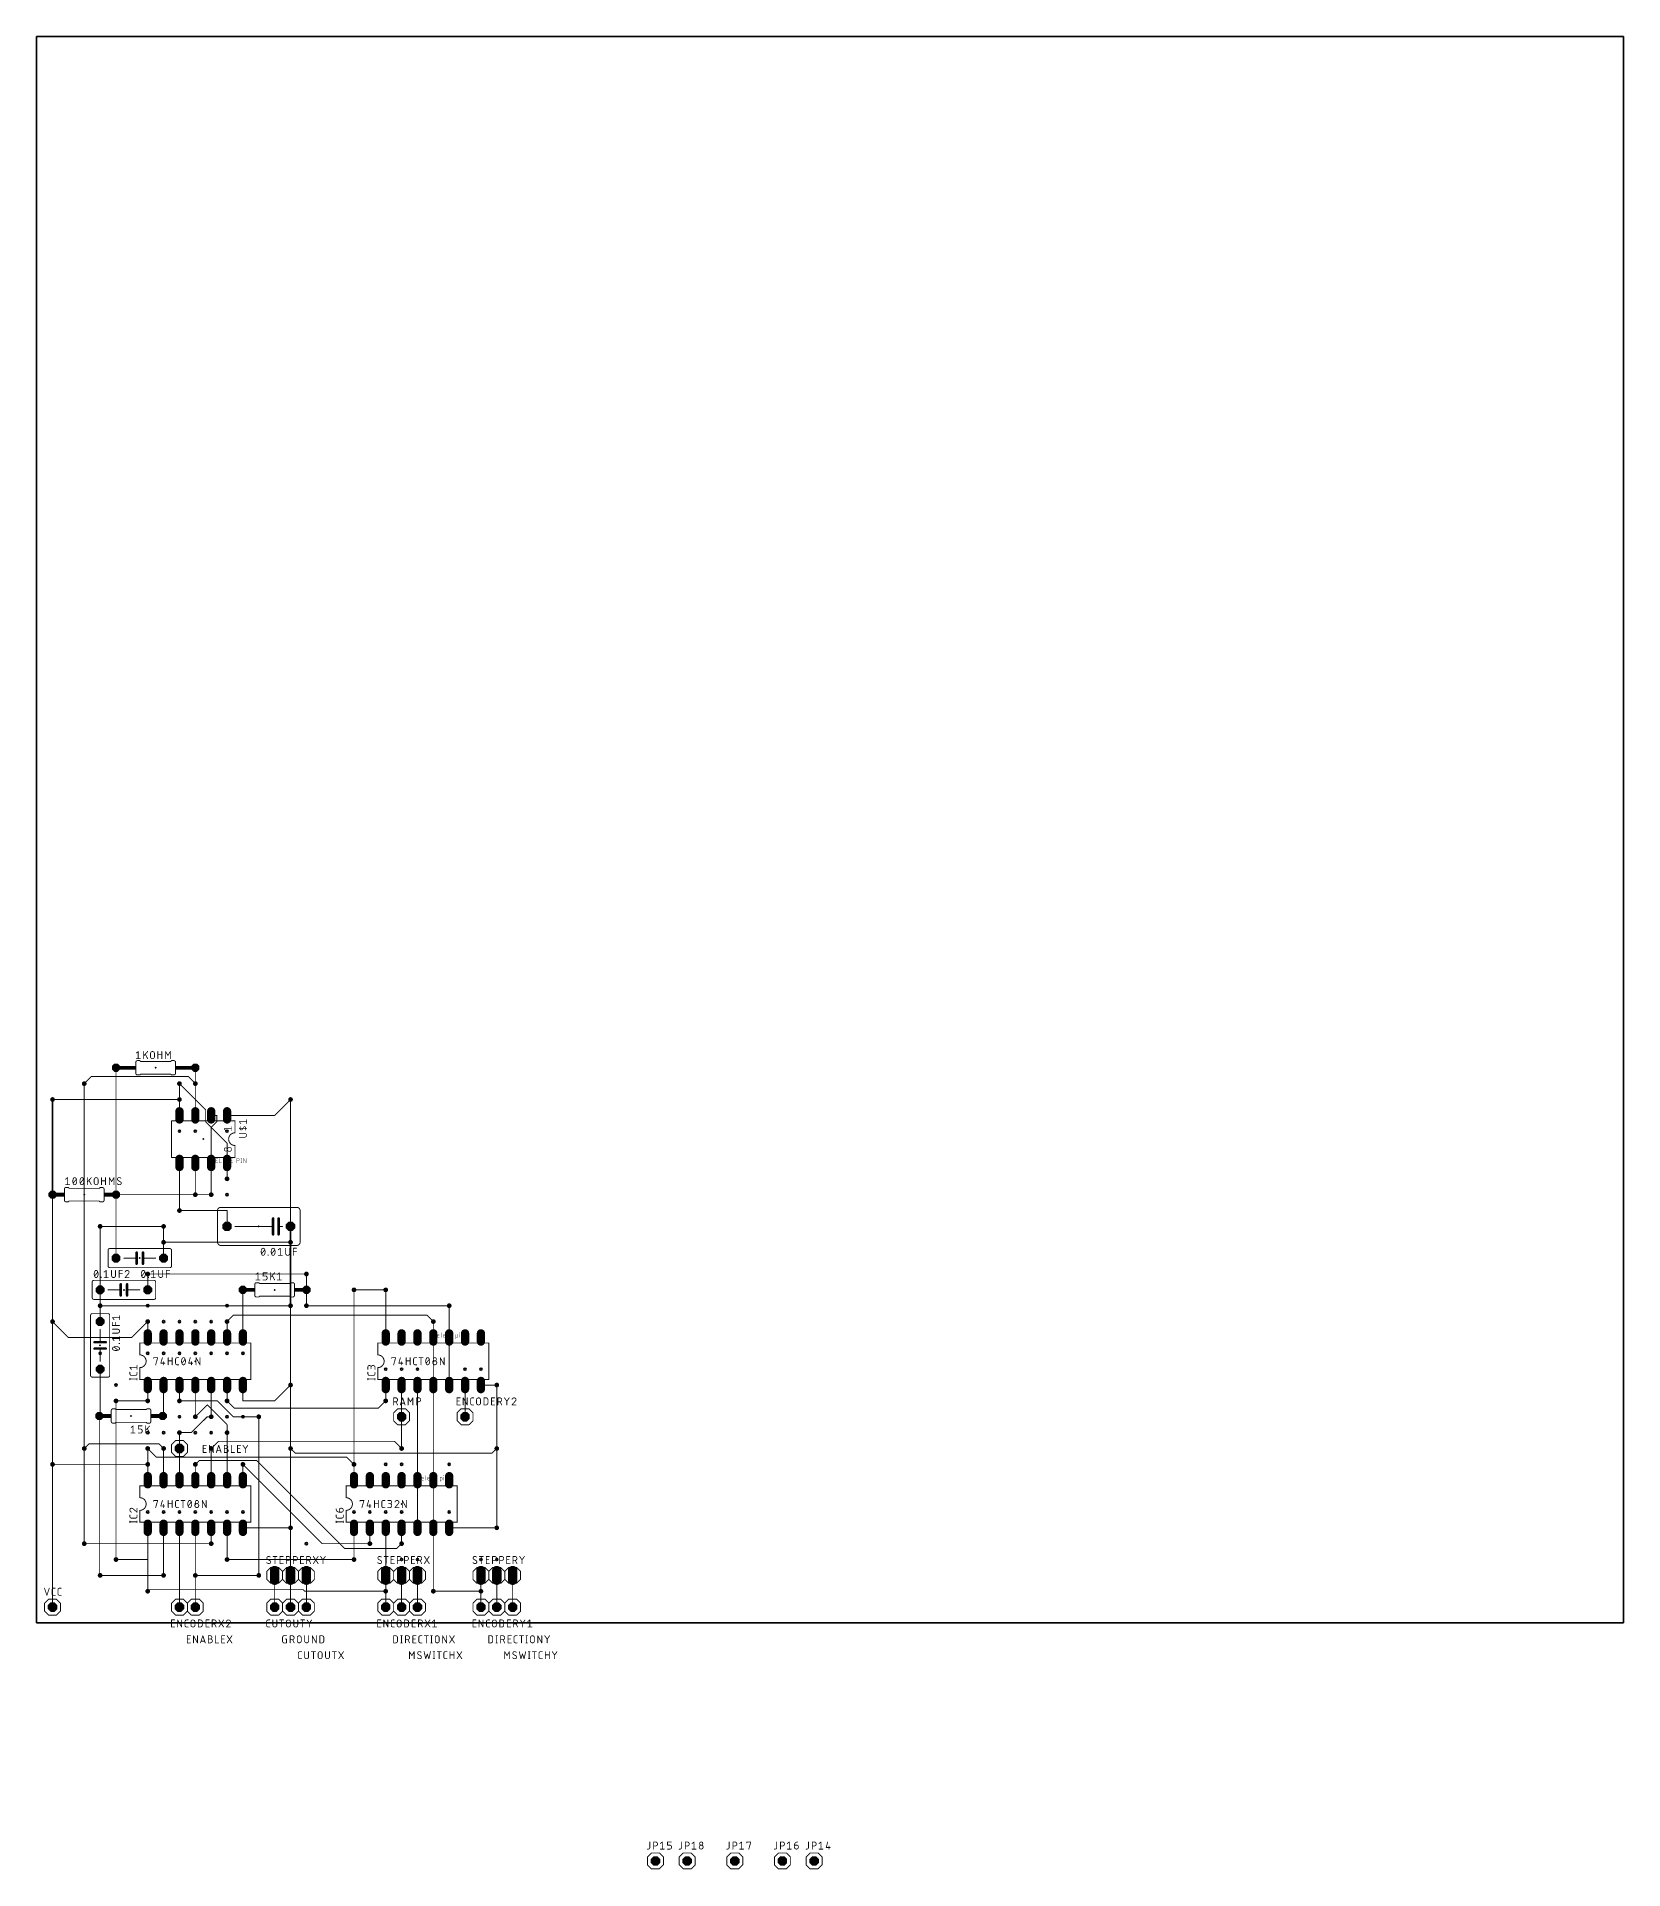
# Model space of a CAD drawing. Extents: x 0 to 254, y -39 to 254.
import ezdxf

# ---------------------------------------------------------------- set-up
doc = ezdxf.new("R2010")
doc.units = 0
for name, color, linetype in [('1', 12, 'CONTINUOUS'), ('16', 132, 'CONTINUOUS'), ('17', 110, 'CONTINUOUS'), ('18', 110, 'CONTINUOUS'), ('19', 53, 'CONTINUOUS'), ('20', 31, 'CONTINUOUS'), ('21', 253, 'CONTINUOUS'), ('23', 53, 'CONTINUOUS'), ('25', 253, 'CONTINUOUS'), ('27', 253, 'CONTINUOUS'), ('51', 253, 'CONTINUOUS')]:
    doc.layers.add(name, color=color, linetype=linetype)

# ---------------------------------------------------------------- blocks, each defined once
blk = doc.blocks.new('OCTAGONP')
at = {"const_width": 0.5}
blk.add_lwpolyline([(-0.25, -0.1036), (-0.25, 0.1036), (-0.1036, 0.25), (0.1036, 0.25), (0.25, 0.1036), (0.25, -0.1036), (0.1036, -0.25), (-0.1036, -0.25), (-0.25, -0.1036), (-0.25, 0.1036)], dxfattribs=at)
blk = doc.blocks.new('RECT')
blk.add_solid([(-0.5, -0.5), (0.5, -0.5), (-0.5, 0.5), (0.5, 0.5)])
blk = doc.blocks.new('LONGP100')
at = {"const_width": 1}
blk.add_lwpolyline([(-0.5, 0), (0.5, 0)], dxfattribs=at)
at = {"const_width": 0.5}
for points in [[(-0.5, 0.25, 1), (-0.5, -0.25)], [(0.5, -0.25, 1), (0.5, 0.25)]]:
    blk.add_lwpolyline(points, format="xyb", dxfattribs=at)
blk = doc.blocks.new('ROUNDV')
at = {"const_width": 0.5}
blk.add_lwpolyline([(0, -0.25, 1), (0, 0.25, 1), (0, -0.25)], format="xyb", dxfattribs=at)

msp = doc.modelspace()

# ---------------------------------------------------------------- linework, layer by layer
at = {"layer": '1'}
for points, const_width in [([(12.7, 88.9), (12.7, 68.58)], 0.1524), ([(25.4, 88.9), (25.4, 81.28)], 0.1524), ([(25.4, 86.36), (25.4, 88.9)], 0.1524), ([(7.62, 27.94), (7.62, 86.36)], 0.1524), ([(22.86, 86.36), (22.86, 83.82)], 0.1524), ([(2.54, 2.54), (2.54, 83.82)], 0.1524), ([(22.86, 83.82), (22.86, 81.28)], 0.1524), ([(40.64, 27.94), (40.64, 83.82)], 0.1524), ([(27.94, 81.28), (28.829, 81.28)], 0.1524), ([(28.829, 80.2514), (27.94, 79.3624)], 0.1524), ([(27.94, 79.3624), (27.94, 68.58)], 0.1524), ([(28.829, 81.28), (28.829, 80.2514)], 0.1524), ([(22.86, 73.66), (22.86, 66.04)], 0.1524), ([(25.4, 73.66), (25.4, 68.58)], 0.1524), ([(27.9654, 73.6854), (27.9654, 74.3966)], 0.0508), ([(27.9654, 74.3966), (28.163, 74.3966)], 0.0508), ([(28.163, 73.6854), (27.9654, 73.6854)], 0.0508), ([(28.3605, 74.199), (28.3605, 73.883)], 0.0508), ([(28.6982, 73.6854), (28.6982, 74.3966)], 0.0508), ([(28.6982, 74.3966), (29.0142, 74.3966)], 0.0508), ([(28.6982, 74.0805), (28.9352, 74.0805)], 0.0508), ([(29.0142, 73.6854), (28.6982, 73.6854)], 0.0508), ([(29.2925, 74.3966), (29.2925, 73.6854)], 0.0508), ([(29.2925, 73.6854), (29.6086, 73.6854)], 0.0508), ([(29.8869, 73.6854), (29.8869, 74.3966)], 0.0508), ([(29.8869, 74.3966), (30.203, 74.3966)], 0.0508), ([(29.8869, 74.0805), (30.1239, 74.0805)], 0.0508), ([(30.203, 73.6854), (29.8869, 73.6854)], 0.0508), ([(30.4114, 74.3966), (30.8065, 74.3966)], 0.0508), ([(30.48, 73.66), (30.48, 71.12)], 0.1524), ([(30.609, 73.6854), (30.609, 74.3966)], 0.0508), ([(31.0756, 73.6854), (31.0756, 74.3966)], 0.0508), ([(31.0756, 74.3966), (31.3917, 74.3966)], 0.0508), ([(31.0756, 74.0805), (31.3127, 74.0805)], 0.0508), ([(31.3917, 73.6854), (31.0756, 73.6854)], 0.0508), ([(32.0438, 73.6854), (32.0438, 74.3966)], 0.0508), ([(32.0438, 74.3966), (32.2413, 74.3966)], 0.0508), ([(32.2413, 74.0015), (32.0438, 74.0015)], 0.0508), ([(32.6788, 74.3966), (32.8368, 74.3966)], 0.0508), ([(32.6788, 73.6854), (32.8368, 73.6854)], 0.0508), ([(32.7578, 74.3966), (32.7578, 73.6854)], 0.0508), ([(33.1317, 73.6854), (33.1317, 74.3966)], 0.0508), ([(33.1317, 74.3966), (33.5268, 73.6854)], 0.0508), ([(33.5268, 73.6854), (33.5268, 74.3966)], 0.0508), ([(12.7, 68.58), (12.7, 58.42)], 0.1524), ([(10.16, 53.34), (10.16, 63.5)], 0.1524), ([(20.32, 63.5), (20.32, 60.96)], 0.1524), ([(20.32, 58.42), (20.32, 60.96)], 0.1524), ([(17.78, 53.34), (17.78, 55.88)], 0.1524), ([(43.18, 55.88), (43.18, 53.34)], 0.1524), ([(10.16, 53.34), (10.16, 50.8)], 0.1524), ([(33.02, 53.34), (33.02, 45.72)], 0.1524), ([(43.18, 53.34), (43.18, 50.8)], 0.1524), ([(50.8, 53.34), (50.8, 25.4)], 0.1524), ([(55.88, 45.72), (55.88, 53.34)], 0.1524), ([(10.16, 48.26), (10.16, 50.8)], 0.1524), ([(40.64, 38.1), (40.64, 50.8)], 0.1524), ([(40.64, 50.8), (40.64, 27.94)], 0.1524), ([(66.04, 38.1), (66.04, 50.8)], 0.1524), ([(2.54, 48.26), (2.54, 25.4)], 0.1524), ([(17.78, 45.72), (17.78, 48.26)], 0.1524), ([(30.48, 48.26), (30.48, 45.72)], 0.1524), ([(63.5, 38.1), (63.5, 48.26)], 0.1524), ([(63.5254, 45.8639), (63.5254, 46.101)], 0.0508), ([(63.6439, 46.2195), (63.8415, 46.2195)], 0.0508), ([(63.8415, 45.7454), (63.6439, 45.7454)], 0.0508), ([(63.8415, 46.4566), (63.8415, 45.7454)], 0.0508), ([(64.1459, 45.8639), (64.1459, 46.0615)], 0.0508), ([(64.4619, 45.9825), (64.1459, 45.9825)], 0.0508), ([(64.4619, 45.7454), (64.2644, 45.7454)], 0.0508), ([(64.4619, 46.0615), (64.4619, 45.9825)], 0.0508), ([(64.7503, 46.4566), (64.7503, 45.8639)], 0.0508), ([(65.106, 45.8639), (65.106, 46.0615)], 0.0508), ([(65.4221, 45.9825), (65.106, 45.9825)], 0.0508), ([(65.4221, 45.7454), (65.2245, 45.7454)], 0.0508), ([(65.4221, 46.0615), (65.4221, 45.9825)], 0.0508), ([(65.6433, 46.2195), (65.8804, 46.2195)], 0.0508), ([(65.7223, 46.4566), (65.7223, 45.8639)], 0.0508), ([(65.8409, 45.7454), (65.8804, 45.7454)], 0.0508), ([(66.1347, 45.8639), (66.1347, 46.0615)], 0.0508), ([(66.4507, 45.9825), (66.1347, 45.9825)], 0.0508), ([(66.4507, 45.7454), (66.2532, 45.7454)], 0.0508), ([(66.4507, 46.0615), (66.4507, 45.9825)], 0.0508), ([(67.1209, 45.5083), (67.1209, 46.2195)], 0.0508), ([(67.1209, 46.2195), (67.3184, 46.2195)], 0.0508), ([(67.3184, 45.7454), (67.1209, 45.7454)], 0.0508), ([(67.437, 46.101), (67.437, 45.8639)], 0.0508), ([(67.6903, 46.4171), (67.6903, 46.4566)], 0.0508), ([(67.6903, 46.4566), (67.7298, 46.4566)], 0.0508), ([(67.7298, 46.4171), (67.6903, 46.4171)], 0.0508), ([(67.71, 45.7454), (67.71, 46.2195)], 0.0508), ([(67.7298, 46.4566), (67.7298, 46.4171)], 0.0508), ([(68.0092, 45.7454), (68.0092, 46.2195)], 0.0508), ([(68.0092, 46.2195), (68.2067, 46.2195)], 0.0508), ([(68.3252, 46.101), (68.3252, 45.7454)], 0.0508), ([(10.16, 40.64), (10.16, 33.02)], 0.1524), ([(17.78, 35.56), (17.78, 38.1)], 0.1524), ([(20.32, 38.1), (20.32, 33.274)], 0.1524), ([(22.86, 38.1), (22.86, 35.56)], 0.1524), ([(25.4, 38.1), (25.4, 33.02)], 0.1524), ([(27.94, 33.02), (27.94, 38.1)], 0.1524), ([(30.48, 35.56), (30.48, 38.1)], 0.1524), ([(40.64, 15.24), (40.64, 38.1)], 0.1524), ([(55.88, 38.1), (55.88, 35.56)], 0.1524), ([(58.42, 38.1), (58.42, 33.02)], 0.1524), ([(60.96, 38.1), (60.96, 15.24)], 0.1524), ([(63.5, 38.1), (63.5, 15.24)], 0.1524), ([(68.58, 33.02), (68.58, 38.1)], 0.1524), ([(73.66, 27.94), (73.66, 38.1)], 0.1524), ([(12.7, 10.16), (12.7, 35.56)], 0.1524), ([(10.033, 33.147), (10.033, 33.02)], 0.1524), ([(10.033, 33.02), (10.033, 7.747)], 0.1524), ([(10.16, 33.02), (10.033, 33.02)], 0.1524), ([(20.32, 33.274), (20.193, 33.147)], 0.1524), ([(35.56, 33.02), (35.56, 7.62)], 0.1524), ([(58.42, 27.94), (58.42, 33.02)], 0.1524), ([(22.86, 27.94), (22.86, 30.48)], 0.1524), ([(30.48, 30.48), (30.48, 22.86)], 0.1524), ([(7.62, 27.94), (7.62, 12.7)], 0.1524), ([(17.78, 27.94), (17.78, 25.4)], 0.1524), ([(20.32, 22.86), (20.32, 27.94)], 0.1524), ([(22.86, 27.94), (22.86, 22.86)], 0.1524), ([(27.94, 22.86), (27.94, 27.94)], 0.1524), ([(73.66, 27.94), (73.66, 15.24)], 0.1524), ([(17.78, 22.86), (17.78, 25.4)], 0.1524), ([(25.4, 22.86), (25.4, 25.4)], 0.1524), ([(33.02, 25.4), (33.02, 22.86)], 0.1524), ([(50.8, 22.86), (50.8, 25.4)], 0.1524), ([(61.3015, 23.5966), (61.3015, 22.8854)], 0.0508), ([(62.2103, 23.5966), (62.2103, 23.0039)], 0.0508), ([(63.1823, 23.5966), (63.1823, 23.0039)], 0.0508), ([(65.1503, 23.5571), (65.1503, 23.5966)], 0.0508), ([(65.1503, 23.5966), (65.1898, 23.5966)], 0.0508), ([(65.1898, 23.5571), (65.1503, 23.5571)], 0.0508), ([(65.1898, 23.5966), (65.1898, 23.5571)], 0.0508), ([(60.9854, 23.0039), (60.9854, 23.241)], 0.0508), ([(61.1039, 23.3595), (61.3015, 23.3595)], 0.0508), ([(61.3015, 22.8854), (61.1039, 22.8854)], 0.0508), ([(61.6059, 23.0039), (61.6059, 23.2015)], 0.0508), ([(61.9219, 23.1225), (61.6059, 23.1225)], 0.0508), ([(61.9219, 22.8854), (61.7244, 22.8854)], 0.0508), ([(61.9219, 23.2015), (61.9219, 23.1225)], 0.0508), ([(62.566, 23.0039), (62.566, 23.2015)], 0.0508), ([(62.8821, 23.1225), (62.566, 23.1225)], 0.0508), ([(62.8821, 22.8854), (62.6845, 22.8854)], 0.0508), ([(62.8821, 23.2015), (62.8821, 23.1225)], 0.0508), ([(63.1033, 23.3595), (63.3404, 23.3595)], 0.0508), ([(63.3009, 22.8854), (63.3404, 22.8854)], 0.0508), ([(63.5947, 23.0039), (63.5947, 23.2015)], 0.0508), ([(63.9107, 23.1225), (63.5947, 23.1225)], 0.0508), ([(63.9107, 22.8854), (63.7132, 22.8854)], 0.0508), ([(63.9107, 23.2015), (63.9107, 23.1225)], 0.0508), ([(64.5809, 22.6483), (64.5809, 23.3595)], 0.0508), ([(64.5809, 23.3595), (64.7784, 23.3595)], 0.0508), ([(64.7784, 22.8854), (64.5809, 22.8854)], 0.0508), ([(64.897, 23.241), (64.897, 23.0039)], 0.0508), ([(65.17, 22.8854), (65.17, 23.3595)], 0.0508), ([(65.4692, 22.8854), (65.4692, 23.3595)], 0.0508), ([(65.4692, 23.3595), (65.6667, 23.3595)], 0.0508), ([(65.7853, 23.241), (65.7853, 22.8854)], 0.0508), ([(17.78, 5.08), (17.78, 15.24)], 0.1524), ([(20.32, 7.62), (20.32, 15.24)], 0.1524), ([(22.86, 15.24), (22.86, 2.54)], 0.1524), ([(25.4, 15.24), (25.4, 7.62)], 0.1524), ([(27.94, 12.7), (27.94, 15.24)], 0.1524), ([(30.48, 10.16), (30.48, 15.24)], 0.1524), ([(40.64, 7.62), (40.64, 15.24)], 0.1524), ([(50.8, 15.24), (50.8, 10.16)], 0.1524), ([(53.34, 15.24), (53.34, 12.7)], 0.1524), ([(55.88, 5.08), (55.88, 15.24)], 0.1524), ([(58.42, 12.7), (58.42, 15.24)], 0.1524), ([(63.5, 15.24), (63.5, 5.08)], 0.1524), ([(10.033, 7.747), (10.16, 7.62)], 0.1524), ([(25.4, 7.62), (25.4, 2.54)], 0.1524), ([(38.1, 7.62), (38.1, 2.54)], 0.1524), ([(40.64, 7.62), (40.64, 2.54)], 0.1524), ([(43.18, 7.62), (43.18, 2.54)], 0.1524), ([(55.88, 7.62), (55.88, 2.54)], 0.1524), ([(55.88, 7.62), (55.88, 5.08)], 0.1524), ([(58.42, 7.62), (58.42, 2.54)], 0.1524), ([(60.96, 7.62), (60.96, 2.54)], 0.1524), ([(71.12, 7.62), (71.12, 5.08)], 0.1524), ([(73.66, 7.62), (73.66, 2.54)], 0.1524), ([(76.2, 7.62), (76.2, 2.54)], 0.1524), ([(71.12, 5.08), (71.12, 2.54)], 0.1524)]:
    msp.add_lwpolyline(points, dxfattribs=dict(at, const_width=const_width))
for points, const_width in [([(12.7381, 88.9, 1), (12.6619, 88.9)], 0.0762), ([(25.4381, 88.9, 1), (25.3619, 88.9)], 0.0762), ([(25.4381, 88.9, 1), (25.3619, 88.9)], 0.0762), ([(7.6581, 86.36, 1), (7.5819, 86.36)], 0.0762), ([(22.8981, 86.36, 1), (22.8219, 86.36)], 0.0762), ([(25.3619, 86.36, 1), (25.4381, 86.36)], 0.0762), ([(2.5781, 83.82, 1), (2.5019, 83.82)], 0.0762), ([(22.8981, 83.82, 1), (22.8219, 83.82)], 0.0762), ([(22.8219, 83.82, 1), (22.8981, 83.82)], 0.0762), ([(40.6781, 83.82, 1), (40.6019, 83.82)], 0.0762), ([(22.8219, 81.28, 1), (22.8981, 81.28)], 0.0762), ([(25.3619, 81.28, 1), (25.4381, 81.28)], 0.0762), ([(27.94, 81.3181, 1), (27.94, 81.2419)], 0.0762), ([(27.9781, 79.3624, 1), (27.9019, 79.3624)], 0.0762), ([(27.9131, 79.3893, 1), (27.9669, 79.3354)], 0.0762), ([(28.8671, 81.28, 1), (28.7909, 81.28)], 0.0762), ([(28.7909, 80.2514, 1), (28.8671, 80.2514)], 0.0762), ([(28.8559, 80.2244, 1), (28.8021, 80.2783)], 0.0762), ([(28.829, 81.2419, 1), (28.829, 81.3181)], 0.0762), ([(22.8981, 73.66, 1), (22.8219, 73.66)], 0.0762), ([(25.4381, 73.66, 1), (25.3619, 73.66)], 0.0762), ([(27.9781, 74.3966, 1), (27.9527, 74.3966)], 0.0254), ([(27.9654, 74.4093, 1), (27.9654, 74.3839)], 0.0254), ([(27.9654, 73.6981, 1), (27.9654, 73.6727)], 0.0254), ([(27.9527, 73.6854, 1), (27.9781, 73.6854)], 0.0254), ([(28.3605, 74.199, 0.4142), (28.163, 74.3966)], 0.0508), ([(28.163, 74.4093, 1), (28.163, 74.3839)], 0.0254), ([(28.163, 73.6854, 0.4142), (28.3605, 73.883)], 0.0508), ([(28.163, 73.6981, 1), (28.163, 73.6727)], 0.0254), ([(28.163, 74.3839, 1), (28.163, 74.4093)], 0.0254), ([(28.163, 73.6727, 1), (28.163, 73.6981)], 0.0254), ([(28.3732, 74.199, 1), (28.3478, 74.199)], 0.0254), ([(28.3478, 74.199, 1), (28.3732, 74.199)], 0.0254), ([(28.3732, 73.883, 1), (28.3478, 73.883)], 0.0254), ([(28.3478, 73.883, 1), (28.3732, 73.883)], 0.0254), ([(28.7109, 74.3966, 1), (28.6855, 74.3966)], 0.0254), ([(28.6982, 74.4093, 1), (28.6982, 74.3839)], 0.0254), ([(28.6982, 74.0932, 1), (28.6982, 74.0678)], 0.0254), ([(28.6982, 73.6981, 1), (28.6982, 73.6727)], 0.0254), ([(28.6855, 73.6854, 1), (28.7109, 73.6854)], 0.0254), ([(28.9352, 74.0678, 1), (28.9352, 74.0932)], 0.0254), ([(29.0142, 74.3839, 1), (29.0142, 74.4093)], 0.0254), ([(29.0142, 73.6727, 1), (29.0142, 73.6981)], 0.0254), ([(29.3052, 74.3966, 1), (29.2798, 74.3966)], 0.0254), ([(29.2925, 73.6981, 1), (29.2925, 73.6727)], 0.0254), ([(29.2798, 73.6854, 1), (29.3052, 73.6854)], 0.0254), ([(29.6086, 73.6727, 1), (29.6086, 73.6981)], 0.0254), ([(29.8996, 74.3966, 1), (29.8742, 74.3966)], 0.0254), ([(29.8869, 74.4093, 1), (29.8869, 74.3839)], 0.0254), ([(29.8869, 74.0932, 1), (29.8869, 74.0678)], 0.0254), ([(29.8869, 73.6981, 1), (29.8869, 73.6727)], 0.0254), ([(29.8742, 73.6854, 1), (29.8996, 73.6854)], 0.0254), ([(30.1239, 74.0678, 1), (30.1239, 74.0932)], 0.0254), ([(30.203, 74.3839, 1), (30.203, 74.4093)], 0.0254), ([(30.203, 73.6727, 1), (30.203, 73.6981)], 0.0254), ([(30.4114, 74.4093, 1), (30.4114, 74.3839)], 0.0254), ([(30.5181, 73.66, 1), (30.4419, 73.66)], 0.0762), ([(30.6217, 74.3966, 1), (30.5963, 74.3966)], 0.0254), ([(30.5963, 73.6854, 1), (30.6217, 73.6854)], 0.0254), ([(30.8065, 74.3839, 1), (30.8065, 74.4093)], 0.0254), ([(31.0883, 74.3966, 1), (31.0629, 74.3966)], 0.0254), ([(31.0756, 74.4093, 1), (31.0756, 74.3839)], 0.0254), ([(31.0756, 74.0932, 1), (31.0756, 74.0678)], 0.0254), ([(31.0756, 73.6981, 1), (31.0756, 73.6727)], 0.0254), ([(31.0629, 73.6854, 1), (31.0883, 73.6854)], 0.0254), ([(31.3127, 74.0678, 1), (31.3127, 74.0932)], 0.0254), ([(31.3917, 74.3839, 1), (31.3917, 74.4093)], 0.0254), ([(31.3917, 73.6727, 1), (31.3917, 73.6981)], 0.0254), ([(32.0565, 74.3966, 1), (32.0311, 74.3966)], 0.0254), ([(32.0438, 74.4093, 1), (32.0438, 74.3839)], 0.0254), ([(32.0438, 74.0142, 1), (32.0438, 73.9888)], 0.0254), ([(32.0311, 73.6854, 1), (32.0565, 73.6854)], 0.0254), ([(32.2413, 74.0015, 1), (32.2413, 74.3966)], 0.0508), ([(32.2413, 74.4093, 1), (32.2413, 74.3839)], 0.0254), ([(32.2413, 74.0142, 1), (32.2413, 73.9888)], 0.0254), ([(32.2413, 74.3839, 1), (32.2413, 74.4093)], 0.0254), ([(32.2413, 73.9888, 1), (32.2413, 74.0142)], 0.0254), ([(32.6788, 74.4093, 1), (32.6788, 74.3839)], 0.0254), ([(32.6788, 73.6981, 1), (32.6788, 73.6727)], 0.0254), ([(32.7705, 74.3966, 1), (32.7451, 74.3966)], 0.0254), ([(32.7451, 73.6854, 1), (32.7705, 73.6854)], 0.0254), ([(32.8368, 74.3839, 1), (32.8368, 74.4093)], 0.0254), ([(32.8368, 73.6727, 1), (32.8368, 73.6981)], 0.0254), ([(33.1444, 74.3966, 1), (33.119, 74.3966)], 0.0254), ([(33.1428, 74.4028, 1), (33.1206, 74.3904)], 0.0254), ([(33.119, 73.6854, 1), (33.1444, 73.6854)], 0.0254), ([(33.5395, 74.3966, 1), (33.5141, 74.3966)], 0.0254), ([(33.5141, 73.6854, 1), (33.5395, 73.6854)], 0.0254), ([(33.5157, 73.6792, 1), (33.5379, 73.6916)], 0.0254), ([(30.4419, 71.12, 1), (30.5181, 71.12)], 0.0762), ([(12.7381, 68.58, 1), (12.6619, 68.58)], 0.0762), ([(12.6619, 68.58, 1), (12.7381, 68.58)], 0.0762), ([(25.3619, 68.58, 1), (25.4381, 68.58)], 0.0762), ([(27.9019, 68.58, 1), (27.9781, 68.58)], 0.0762), ([(22.8219, 66.04, 1), (22.8981, 66.04)], 0.0762), ([(10.1981, 63.5, 1), (10.1219, 63.5)], 0.0762), ([(20.3581, 63.5, 1), (20.2819, 63.5)], 0.0762), ([(20.3581, 60.96, 1), (20.2819, 60.96)], 0.0762), ([(20.2819, 60.96, 1), (20.3581, 60.96)], 0.0762), ([(12.6619, 58.42, 1), (12.7381, 58.42)], 0.0762), ([(17.8181, 55.88, 1), (17.7419, 55.88)], 0.0762), ([(20.2819, 58.42, 1), (20.3581, 58.42)], 0.0762), ([(43.2181, 55.88, 1), (43.1419, 55.88)], 0.0762), ([(10.1981, 53.34, 1), (10.1219, 53.34)], 0.0762), ([(10.1219, 53.34, 1), (10.1981, 53.34)], 0.0762), ([(17.7419, 53.34, 1), (17.8181, 53.34)], 0.0762), ([(33.0581, 53.34, 1), (32.9819, 53.34)], 0.0762), ([(43.2181, 53.34, 1), (43.1419, 53.34)], 0.0762), ([(43.1419, 53.34, 1), (43.2181, 53.34)], 0.0762), ([(50.8381, 53.34, 1), (50.7619, 53.34)], 0.0762), ([(55.9181, 53.34, 1), (55.8419, 53.34)], 0.0762), ([(10.1981, 50.8, 1), (10.1219, 50.8)], 0.0762), ([(10.1219, 50.8, 1), (10.1981, 50.8)], 0.0762), ([(40.6781, 50.8, 1), (40.6019, 50.8)], 0.0762), ([(40.6781, 50.8, 1), (40.6019, 50.8)], 0.0762), ([(43.1419, 50.8, 1), (43.2181, 50.8)], 0.0762), ([(66.0781, 50.8, 1), (66.0019, 50.8)], 0.0762), ([(2.5781, 48.26, 1), (2.5019, 48.26)], 0.0762), ([(10.1219, 48.26, 1), (10.1981, 48.26)], 0.0762), ([(17.8181, 48.26, 1), (17.7419, 48.26)], 0.0762), ([(30.5181, 48.26, 1), (30.4419, 48.26)], 0.0762), ([(63.5381, 48.26, 1), (63.4619, 48.26)], 0.0762), ([(17.7419, 45.72, 1), (17.8181, 45.72)], 0.0762), ([(30.4419, 45.72, 1), (30.5181, 45.72)], 0.0762), ([(32.9819, 45.72, 1), (33.0581, 45.72)], 0.0762), ([(55.8419, 45.72, 1), (55.9181, 45.72)], 0.0762), ([(63.6439, 46.2195, 0.4142), (63.5254, 46.101)], 0.0508), ([(63.5381, 46.101, 1), (63.5127, 46.101)], 0.0254), ([(63.5127, 46.101, 1), (63.5381, 46.101)], 0.0254), ([(63.5254, 45.8639, 0.4142), (63.6439, 45.7454)], 0.0508), ([(63.5381, 45.8639, 1), (63.5127, 45.8639)], 0.0254), ([(63.5127, 45.8639, 1), (63.5381, 45.8639)], 0.0254), ([(63.6439, 46.2322, 1), (63.6439, 46.2068)], 0.0254), ([(63.6439, 45.7581, 1), (63.6439, 45.7327)], 0.0254), ([(63.6439, 46.2068, 1), (63.6439, 46.2322)], 0.0254), ([(63.6439, 45.7327, 1), (63.6439, 45.7581)], 0.0254), ([(63.8542, 46.4566, 1), (63.8288, 46.4566)], 0.0254), ([(63.8288, 45.7454, 1), (63.8542, 45.7454)], 0.0254), ([(63.8415, 46.2068, 1), (63.8415, 46.2322)], 0.0254), ([(63.8415, 45.7327, 1), (63.8415, 45.7581)], 0.0254), ([(64.4619, 46.0615, 1), (64.1459, 46.0615)], 0.0508), ([(64.1586, 46.0615, 1), (64.1332, 46.0615)], 0.0254), ([(64.1332, 46.0615, 1), (64.1586, 46.0615)], 0.0254), ([(64.1459, 45.9952, 1), (64.1459, 45.9698)], 0.0254), ([(64.1459, 45.8639, 0.4142), (64.2644, 45.7454)], 0.0508), ([(64.1586, 45.8639, 1), (64.1332, 45.8639)], 0.0254), ([(64.1332, 45.8639, 1), (64.1586, 45.8639)], 0.0254), ([(64.2644, 45.7581, 1), (64.2644, 45.7327)], 0.0254), ([(64.2644, 45.7327, 1), (64.2644, 45.7581)], 0.0254), ([(64.4746, 46.0615, 1), (64.4492, 46.0615)], 0.0254), ([(64.4492, 46.0615, 1), (64.4746, 46.0615)], 0.0254), ([(64.4492, 45.9825, 1), (64.4746, 45.9825)], 0.0254), ([(64.4619, 45.9698, 1), (64.4619, 45.9952)], 0.0254), ([(64.4619, 45.7327, 1), (64.4619, 45.7581)], 0.0254), ([(64.763, 46.4566, 1), (64.7376, 46.4566)], 0.0254), ([(64.7503, 45.8639, 0.4142), (64.8689, 45.7454)], 0.0508), ([(64.763, 45.8639, 1), (64.7376, 45.8639)], 0.0254), ([(64.7376, 45.8639, 1), (64.763, 45.8639)], 0.0254), ([(64.8689, 45.7327, 1), (64.8689, 45.7581)], 0.0254), ([(65.4221, 46.0615, 1), (65.106, 46.0615)], 0.0508), ([(65.1187, 46.0615, 1), (65.0933, 46.0615)], 0.0254), ([(65.0933, 46.0615, 1), (65.1187, 46.0615)], 0.0254), ([(65.106, 45.9952, 1), (65.106, 45.9698)], 0.0254), ([(65.106, 45.8639, 0.4142), (65.2245, 45.7454)], 0.0508), ([(65.1187, 45.8639, 1), (65.0933, 45.8639)], 0.0254), ([(65.0933, 45.8639, 1), (65.1187, 45.8639)], 0.0254), ([(65.2245, 45.7581, 1), (65.2245, 45.7327)], 0.0254), ([(65.2245, 45.7327, 1), (65.2245, 45.7581)], 0.0254), ([(65.4348, 46.0615, 1), (65.4094, 46.0615)], 0.0254), ([(65.4094, 46.0615, 1), (65.4348, 46.0615)], 0.0254), ([(65.4094, 45.9825, 1), (65.4348, 45.9825)], 0.0254), ([(65.4221, 45.9698, 1), (65.4221, 45.9952)], 0.0254), ([(65.4221, 45.7327, 1), (65.4221, 45.7581)], 0.0254), ([(65.6433, 46.2322, 1), (65.6433, 46.2068)], 0.0254), ([(65.735, 46.4566, 1), (65.7096, 46.4566)], 0.0254), ([(65.7223, 45.8639, 0.4142), (65.8409, 45.7454)], 0.0508), ([(65.735, 45.8639, 1), (65.7096, 45.8639)], 0.0254), ([(65.7096, 45.8639, 1), (65.735, 45.8639)], 0.0254), ([(65.8409, 45.7581, 1), (65.8409, 45.7327)], 0.0254), ([(65.8409, 45.7327, 1), (65.8409, 45.7581)], 0.0254), ([(65.8804, 46.2068, 1), (65.8804, 46.2322)], 0.0254), ([(65.8804, 45.7327, 1), (65.8804, 45.7581)], 0.0254), ([(66.4507, 46.0615, 1), (66.1347, 46.0615)], 0.0508), ([(66.1474, 46.0615, 1), (66.122, 46.0615)], 0.0254), ([(66.122, 46.0615, 1), (66.1474, 46.0615)], 0.0254), ([(66.1347, 45.9952, 1), (66.1347, 45.9698)], 0.0254), ([(66.1347, 45.8639, 0.4142), (66.2532, 45.7454)], 0.0508), ([(66.1474, 45.8639, 1), (66.122, 45.8639)], 0.0254), ([(66.122, 45.8639, 1), (66.1474, 45.8639)], 0.0254), ([(66.2532, 45.7581, 1), (66.2532, 45.7327)], 0.0254), ([(66.2532, 45.7327, 1), (66.2532, 45.7581)], 0.0254), ([(66.4634, 46.0615, 1), (66.438, 46.0615)], 0.0254), ([(66.438, 46.0615, 1), (66.4634, 46.0615)], 0.0254), ([(66.438, 45.9825, 1), (66.4634, 45.9825)], 0.0254), ([(66.4507, 45.9698, 1), (66.4507, 45.9952)], 0.0254), ([(66.4507, 45.7327, 1), (66.4507, 45.7581)], 0.0254), ([(67.1336, 46.2195, 1), (67.1082, 46.2195)], 0.0254), ([(67.1209, 46.2322, 1), (67.1209, 46.2068)], 0.0254), ([(67.1209, 45.7581, 1), (67.1209, 45.7327)], 0.0254), ([(67.1082, 45.5083, 1), (67.1336, 45.5083)], 0.0254), ([(67.437, 46.101, 0.4142), (67.3184, 46.2195)], 0.0508), ([(67.3184, 46.2322, 1), (67.3184, 46.2068)], 0.0254), ([(67.3184, 45.7454, 0.4142), (67.437, 45.8639)], 0.0508), ([(67.3184, 45.7581, 1), (67.3184, 45.7327)], 0.0254), ([(67.3184, 46.2068, 1), (67.3184, 46.2322)], 0.0254), ([(67.3184, 45.7327, 1), (67.3184, 45.7581)], 0.0254), ([(67.4497, 46.101, 1), (67.4243, 46.101)], 0.0254), ([(67.4243, 46.101, 1), (67.4497, 46.101)], 0.0254), ([(67.4497, 45.8639, 1), (67.4243, 45.8639)], 0.0254), ([(67.4243, 45.8639, 1), (67.4497, 45.8639)], 0.0254), ([(67.703, 46.4566, 1), (67.6776, 46.4566)], 0.0254), ([(67.6903, 46.4693, 1), (67.6903, 46.4439)], 0.0254), ([(67.6903, 46.4298, 1), (67.6903, 46.4044)], 0.0254), ([(67.6776, 46.4171, 1), (67.703, 46.4171)], 0.0254), ([(67.7227, 46.2195, 1), (67.6973, 46.2195)], 0.0254), ([(67.6973, 45.7454, 1), (67.7227, 45.7454)], 0.0254), ([(67.7425, 46.4566, 1), (67.7171, 46.4566)], 0.0254), ([(67.7171, 46.4171, 1), (67.7425, 46.4171)], 0.0254), ([(67.7298, 46.4439, 1), (67.7298, 46.4693)], 0.0254), ([(67.7298, 46.4044, 1), (67.7298, 46.4298)], 0.0254), ([(68.0219, 46.2195, 1), (67.9965, 46.2195)], 0.0254), ([(68.0092, 46.2322, 1), (68.0092, 46.2068)], 0.0254), ([(67.9965, 45.7454, 1), (68.0219, 45.7454)], 0.0254), ([(68.3252, 46.101, 0.4142), (68.2067, 46.2195)], 0.0508), ([(68.2067, 46.2322, 1), (68.2067, 46.2068)], 0.0254), ([(68.2067, 46.2068, 1), (68.2067, 46.2322)], 0.0254), ([(68.3379, 46.101, 1), (68.3126, 46.101)], 0.0254), ([(68.3126, 46.101, 1), (68.3379, 46.101)], 0.0254), ([(68.3126, 45.7454, 1), (68.3379, 45.7454)], 0.0254), ([(10.1981, 40.64, 1), (10.1219, 40.64)], 0.0762), ([(17.8181, 38.1, 1), (17.7419, 38.1)], 0.0762), ([(20.3581, 38.1, 1), (20.2819, 38.1)], 0.0762), ([(22.8981, 38.1, 1), (22.8219, 38.1)], 0.0762), ([(25.4381, 38.1, 1), (25.3619, 38.1)], 0.0762), ([(27.9781, 38.1, 1), (27.9019, 38.1)], 0.0762), ([(30.5181, 38.1, 1), (30.4419, 38.1)], 0.0762), ([(40.6781, 38.1, 1), (40.6019, 38.1)], 0.0762), ([(55.9181, 38.1, 1), (55.8419, 38.1)], 0.0762), ([(58.4581, 38.1, 1), (58.3819, 38.1)], 0.0762), ([(60.9981, 38.1, 1), (60.9219, 38.1)], 0.0762), ([(63.5381, 38.1, 1), (63.4619, 38.1)], 0.0762), ([(68.6181, 38.1, 1), (68.5419, 38.1)], 0.0762), ([(73.6981, 38.1, 1), (73.6219, 38.1)], 0.0762), ([(12.7381, 35.56, 1), (12.6619, 35.56)], 0.0762), ([(17.7419, 35.56, 1), (17.8181, 35.56)], 0.0762), ([(22.8219, 35.56, 1), (22.8981, 35.56)], 0.0762), ([(30.4419, 35.56, 1), (30.5181, 35.56)], 0.0762), ([(40.6019, 38.1, 1), (40.6781, 38.1)], 0.0762), ([(55.8419, 35.56, 1), (55.9181, 35.56)], 0.0762), ([(63.4619, 38.1, 1), (63.5381, 38.1)], 0.0762), ([(66.0019, 38.1, 1), (66.0781, 38.1)], 0.0762), ([(10.0711, 33.147, 1), (9.9949, 33.147)], 0.0762), ([(10.0711, 33.02, 1), (9.9949, 33.02)], 0.0762), ([(10.033, 33.0581, 1), (10.033, 32.9819)], 0.0762), ([(9.9949, 33.02, 1), (10.0711, 33.02)], 0.0762), ([(10.1219, 33.02, 1), (10.1981, 33.02)], 0.0762), ([(10.16, 32.9819, 1), (10.16, 33.0581)], 0.0762), ([(20.1661, 33.1739, 1), (20.2199, 33.1201)], 0.0762), ([(20.2819, 33.274, 1), (20.3581, 33.274)], 0.0762), ([(20.3469, 33.2471, 1), (20.2931, 33.3009)], 0.0762), ([(25.3619, 33.02, 1), (25.4381, 33.02)], 0.0762), ([(27.9019, 33.02, 1), (27.9781, 33.02)], 0.0762), ([(35.5981, 33.02, 1), (35.5219, 33.02)], 0.0762), ([(58.4581, 33.02, 1), (58.3819, 33.02)], 0.0762), ([(58.3819, 33.02, 1), (58.4581, 33.02)], 0.0762), ([(68.5419, 33.02, 1), (68.6181, 33.02)], 0.0762), ([(22.8981, 30.48, 1), (22.8219, 30.48)], 0.0762), ([(30.5181, 30.48, 1), (30.4419, 30.48)], 0.0762), ([(7.6581, 27.94, 1), (7.5819, 27.94)], 0.0762), ([(7.5819, 27.94, 1), (7.6581, 27.94)], 0.0762), ([(17.8181, 27.94, 1), (17.7419, 27.94)], 0.0762), ([(20.3581, 27.94, 1), (20.2819, 27.94)], 0.0762), ([(22.8981, 27.94, 1), (22.8219, 27.94)], 0.0762), ([(22.8219, 27.94, 1), (22.8981, 27.94)], 0.0762), ([(27.9781, 27.94, 1), (27.9019, 27.94)], 0.0762), ([(40.6019, 27.94, 1), (40.6781, 27.94)], 0.0762), ([(40.6019, 27.94, 1), (40.6781, 27.94)], 0.0762), ([(58.3819, 27.94, 1), (58.4581, 27.94)], 0.0762), ([(73.6981, 27.94, 1), (73.6219, 27.94)], 0.0762), ([(73.6219, 27.94, 1), (73.6981, 27.94)], 0.0762), ([(2.5019, 25.4, 1), (2.5781, 25.4)], 0.0762), ([(17.8181, 25.4, 1), (17.7419, 25.4)], 0.0762), ([(17.7419, 25.4, 1), (17.8181, 25.4)], 0.0762), ([(25.4381, 25.4, 1), (25.3619, 25.4)], 0.0762), ([(33.0581, 25.4, 1), (32.9819, 25.4)], 0.0762), ([(50.8381, 25.4, 1), (50.7619, 25.4)], 0.0762), ([(50.7619, 25.4, 1), (50.8381, 25.4)], 0.0762), ([(61.3142, 23.5966, 1), (61.2888, 23.5966)], 0.0254), ([(62.223, 23.5966, 1), (62.1976, 23.5966)], 0.0254), ([(63.195, 23.5966, 1), (63.1696, 23.5966)], 0.0254), ([(65.163, 23.5966, 1), (65.1376, 23.5966)], 0.0254), ([(65.1503, 23.6093, 1), (65.1503, 23.5839)], 0.0254), ([(65.1503, 23.5698, 1), (65.1503, 23.5444)], 0.0254), ([(65.1376, 23.5571, 1), (65.163, 23.5571)], 0.0254), ([(65.2025, 23.5966, 1), (65.1771, 23.5966)], 0.0254), ([(65.1771, 23.5571, 1), (65.2025, 23.5571)], 0.0254), ([(65.1898, 23.5839, 1), (65.1898, 23.6093)], 0.0254), ([(65.1898, 23.5444, 1), (65.1898, 23.5698)], 0.0254), ([(17.7419, 22.86, 1), (17.8181, 22.86)], 0.0762), ([(20.2819, 22.86, 1), (20.3581, 22.86)], 0.0762), ([(22.8219, 22.86, 1), (22.8981, 22.86)], 0.0762), ([(25.3619, 22.86, 1), (25.4381, 22.86)], 0.0762), ([(27.9019, 22.86, 1), (27.9781, 22.86)], 0.0762), ([(30.4419, 22.86, 1), (30.5181, 22.86)], 0.0762), ([(32.9819, 22.86, 1), (33.0581, 22.86)], 0.0762), ([(50.7619, 22.86, 1), (50.8381, 22.86)], 0.0762), ([(61.1039, 23.3595, 0.4142), (60.9854, 23.241)], 0.0508), ([(60.9981, 23.241, 1), (60.9727, 23.241)], 0.0254), ([(60.9727, 23.241, 1), (60.9981, 23.241)], 0.0254), ([(60.9854, 23.0039, 0.4142), (61.1039, 22.8854)], 0.0508), ([(60.9981, 23.0039, 1), (60.9727, 23.0039)], 0.0254), ([(60.9727, 23.0039, 1), (60.9981, 23.0039)], 0.0254), ([(61.1039, 23.3722, 1), (61.1039, 23.3468)], 0.0254), ([(61.1039, 22.8981, 1), (61.1039, 22.8727)], 0.0254), ([(61.1039, 23.3468, 1), (61.1039, 23.3722)], 0.0254), ([(61.1039, 22.8727, 1), (61.1039, 22.8981)], 0.0254), ([(61.2888, 22.8854, 1), (61.3142, 22.8854)], 0.0254), ([(61.3015, 23.3468, 1), (61.3015, 23.3722)], 0.0254), ([(61.3015, 22.8727, 1), (61.3015, 22.8981)], 0.0254), ([(61.9219, 23.2015, 1), (61.6059, 23.2015)], 0.0508), ([(61.6186, 23.2015, 1), (61.5932, 23.2015)], 0.0254), ([(61.5932, 23.2015, 1), (61.6186, 23.2015)], 0.0254), ([(61.6059, 23.1352, 1), (61.6059, 23.1098)], 0.0254), ([(61.6059, 23.0039, 0.4142), (61.7244, 22.8854)], 0.0508), ([(61.6186, 23.0039, 1), (61.5932, 23.0039)], 0.0254), ([(61.5932, 23.0039, 1), (61.6186, 23.0039)], 0.0254), ([(61.7244, 22.8981, 1), (61.7244, 22.8727)], 0.0254), ([(61.7244, 22.8727, 1), (61.7244, 22.8981)], 0.0254), ([(61.9346, 23.2015, 1), (61.9092, 23.2015)], 0.0254), ([(61.9092, 23.2015, 1), (61.9346, 23.2015)], 0.0254), ([(61.9092, 23.1225, 1), (61.9346, 23.1225)], 0.0254), ([(61.9219, 23.1098, 1), (61.9219, 23.1352)], 0.0254), ([(61.9219, 22.8727, 1), (61.9219, 22.8981)], 0.0254), ([(62.2103, 23.0039, 0.4142), (62.3289, 22.8854)], 0.0508), ([(62.223, 23.0039, 1), (62.1976, 23.0039)], 0.0254), ([(62.1976, 23.0039, 1), (62.223, 23.0039)], 0.0254), ([(62.3289, 22.8727, 1), (62.3289, 22.8981)], 0.0254), ([(62.8821, 23.2015, 1), (62.566, 23.2015)], 0.0508), ([(62.5787, 23.2015, 1), (62.5533, 23.2015)], 0.0254), ([(62.5533, 23.2015, 1), (62.5787, 23.2015)], 0.0254), ([(62.566, 23.1352, 1), (62.566, 23.1098)], 0.0254), ([(62.566, 23.0039, 0.4142), (62.6845, 22.8854)], 0.0508), ([(62.5787, 23.0039, 1), (62.5533, 23.0039)], 0.0254), ([(62.5533, 23.0039, 1), (62.5787, 23.0039)], 0.0254), ([(62.6845, 22.8981, 1), (62.6845, 22.8727)], 0.0254), ([(62.6845, 22.8727, 1), (62.6845, 22.8981)], 0.0254), ([(62.8948, 23.2015, 1), (62.8694, 23.2015)], 0.0254), ([(62.8694, 23.2015, 1), (62.8948, 23.2015)], 0.0254), ([(62.8694, 23.1225, 1), (62.8948, 23.1225)], 0.0254), ([(62.8821, 23.1098, 1), (62.8821, 23.1352)], 0.0254), ([(62.8821, 22.8727, 1), (62.8821, 22.8981)], 0.0254), ([(63.1033, 23.3722, 1), (63.1033, 23.3468)], 0.0254), ([(63.1823, 23.0039, 0.4142), (63.3009, 22.8854)], 0.0508), ([(63.195, 23.0039, 1), (63.1696, 23.0039)], 0.0254), ([(63.1696, 23.0039, 1), (63.195, 23.0039)], 0.0254), ([(63.3009, 22.8981, 1), (63.3009, 22.8727)], 0.0254), ([(63.3009, 22.8727, 1), (63.3009, 22.8981)], 0.0254), ([(63.3404, 23.3468, 1), (63.3404, 23.3722)], 0.0254), ([(63.3404, 22.8727, 1), (63.3404, 22.8981)], 0.0254), ([(63.9107, 23.2015, 1), (63.5947, 23.2015)], 0.0508), ([(63.6074, 23.2015, 1), (63.582, 23.2015)], 0.0254), ([(63.582, 23.2015, 1), (63.6074, 23.2015)], 0.0254), ([(63.5947, 23.1352, 1), (63.5947, 23.1098)], 0.0254), ([(63.5947, 23.0039, 0.4142), (63.7132, 22.8854)], 0.0508), ([(63.6074, 23.0039, 1), (63.582, 23.0039)], 0.0254), ([(63.582, 23.0039, 1), (63.6074, 23.0039)], 0.0254), ([(63.7132, 22.8981, 1), (63.7132, 22.8727)], 0.0254), ([(63.7132, 22.8727, 1), (63.7132, 22.8981)], 0.0254), ([(63.9234, 23.2015, 1), (63.898, 23.2015)], 0.0254), ([(63.898, 23.2015, 1), (63.9234, 23.2015)], 0.0254), ([(63.898, 23.1225, 1), (63.9234, 23.1225)], 0.0254), ([(63.9107, 23.1098, 1), (63.9107, 23.1352)], 0.0254), ([(63.9107, 22.8727, 1), (63.9107, 22.8981)], 0.0254), ([(64.5936, 23.3595, 1), (64.5682, 23.3595)], 0.0254), ([(64.5809, 23.3722, 1), (64.5809, 23.3468)], 0.0254), ([(64.5809, 22.8981, 1), (64.5809, 22.8727)], 0.0254), ([(64.5682, 22.6483, 1), (64.5936, 22.6483)], 0.0254), ([(64.897, 23.241, 0.4142), (64.7784, 23.3595)], 0.0508), ([(64.7784, 23.3722, 1), (64.7784, 23.3468)], 0.0254), ([(64.7784, 22.8854, 0.4142), (64.897, 23.0039)], 0.0508), ([(64.7784, 22.8981, 1), (64.7784, 22.8727)], 0.0254), ([(64.7784, 23.3468, 1), (64.7784, 23.3722)], 0.0254), ([(64.7784, 22.8727, 1), (64.7784, 22.8981)], 0.0254), ([(64.9097, 23.241, 1), (64.8843, 23.241)], 0.0254), ([(64.8843, 23.241, 1), (64.9097, 23.241)], 0.0254), ([(64.9097, 23.0039, 1), (64.8843, 23.0039)], 0.0254), ([(64.8843, 23.0039, 1), (64.9097, 23.0039)], 0.0254), ([(65.1827, 23.3595, 1), (65.1573, 23.3595)], 0.0254), ([(65.1573, 22.8854, 1), (65.1827, 22.8854)], 0.0254), ([(65.4819, 23.3595, 1), (65.4565, 23.3595)], 0.0254), ([(65.4692, 23.3722, 1), (65.4692, 23.3468)], 0.0254), ([(65.4565, 22.8854, 1), (65.4819, 22.8854)], 0.0254), ([(65.7853, 23.241, 0.4142), (65.6667, 23.3595)], 0.0508), ([(65.6667, 23.3722, 1), (65.6667, 23.3468)], 0.0254), ([(65.6667, 23.3468, 1), (65.6667, 23.3722)], 0.0254), ([(65.798, 23.241, 1), (65.7726, 23.241)], 0.0254), ([(65.7726, 23.241, 1), (65.7979, 23.241)], 0.0254), ([(65.7726, 22.8854, 1), (65.798, 22.8854)], 0.0254), ([(17.8181, 15.24, 1), (17.7419, 15.24)], 0.0762), ([(20.3581, 15.24, 1), (20.2819, 15.24)], 0.0762), ([(22.8981, 15.24, 1), (22.8219, 15.24)], 0.0762), ([(25.4381, 15.24, 1), (25.3619, 15.24)], 0.0762), ([(27.9781, 15.24, 1), (27.9019, 15.24)], 0.0762), ([(30.5181, 15.24, 1), (30.4419, 15.24)], 0.0762), ([(40.6781, 15.24, 1), (40.6019, 15.24)], 0.0762), ([(40.6019, 15.24, 1), (40.6781, 15.24)], 0.0762), ([(50.8381, 15.24, 1), (50.7619, 15.24)], 0.0762), ([(53.3781, 15.24, 1), (53.3019, 15.24)], 0.0762), ([(55.9181, 15.24, 1), (55.8419, 15.24)], 0.0762), ([(58.4581, 15.24, 1), (58.3819, 15.24)], 0.0762), ([(60.9219, 15.24, 1), (60.9981, 15.24)], 0.0762), ([(63.5381, 15.24, 1), (63.4619, 15.24)], 0.0762), ([(63.4619, 15.24, 1), (63.5381, 15.24)], 0.0762), ([(73.6219, 15.24, 1), (73.6981, 15.24)], 0.0762), ([(7.5819, 12.7, 1), (7.6581, 12.7)], 0.0762), ([(27.9019, 12.7, 1), (27.9781, 12.7)], 0.0762), ([(53.3019, 12.7, 1), (53.3781, 12.7)], 0.0762), ([(58.3819, 12.7, 1), (58.4581, 12.7)], 0.0762), ([(12.6619, 10.16, 1), (12.7381, 10.16)], 0.0762), ([(30.4419, 10.16, 1), (30.5181, 10.16)], 0.0762), ([(50.7619, 10.16, 1), (50.8381, 10.16)], 0.0762), ([(9.9949, 7.747, 1), (10.0711, 7.747)], 0.0762), ([(10.0599, 7.7739, 1), (10.0061, 7.7201)], 0.0762), ([(10.1331, 7.5931, 1), (10.1869, 7.6469)], 0.0762), ([(20.2819, 7.62, 1), (20.3581, 7.62)], 0.0762), ([(25.4381, 7.62, 1), (25.3619, 7.62)], 0.0762), ([(25.3619, 7.62, 1), (25.4381, 7.62)], 0.0762), ([(35.5219, 7.62, 1), (35.5981, 7.62)], 0.0762), ([(38.1381, 7.62, 1), (38.0619, 7.62)], 0.0762), ([(40.6781, 7.62, 1), (40.6019, 7.62)], 0.0762), ([(40.6019, 7.62, 1), (40.6781, 7.62)], 0.0762), ([(43.2181, 7.62, 1), (43.1419, 7.62)], 0.0762), ([(55.9181, 7.62, 1), (55.8419, 7.62)], 0.0762), ([(55.9181, 7.62, 1), (55.8419, 7.62)], 0.0762), ([(58.4581, 7.62, 1), (58.3819, 7.62)], 0.0762), ([(60.9981, 7.62, 1), (60.9219, 7.62)], 0.0762), ([(71.1581, 7.62, 1), (71.0819, 7.62)], 0.0762), ([(73.6981, 7.62, 1), (73.6219, 7.62)], 0.0762), ([(76.2381, 7.62, 1), (76.1619, 7.62)], 0.0762), ([(17.7419, 5.08, 1), (17.8181, 5.08)], 0.0762), ([(55.8419, 5.08, 1), (55.9181, 5.08)], 0.0762), ([(55.8419, 5.08, 1), (55.9181, 5.08)], 0.0762), ([(63.4619, 5.08, 1), (63.5381, 5.08)], 0.0762), ([(71.1581, 5.08, 1), (71.0819, 5.08)], 0.0762), ([(71.0819, 5.08, 1), (71.1581, 5.08)], 0.0762), ([(2.5019, 2.54, 1), (2.5781, 2.54)], 0.0762), ([(22.8219, 2.54, 1), (22.8981, 2.54)], 0.0762), ([(25.3619, 2.54, 1), (25.4381, 2.54)], 0.0762), ([(38.0619, 2.54, 1), (38.1381, 2.54)], 0.0762), ([(40.6019, 2.54, 1), (40.6781, 2.54)], 0.0762), ([(43.1419, 2.54, 1), (43.2181, 2.54)], 0.0762), ([(55.8419, 2.54, 1), (55.9181, 2.54)], 0.0762), ([(58.3819, 2.54, 1), (58.4581, 2.54)], 0.0762), ([(60.9219, 2.54, 1), (60.9981, 2.54)], 0.0762), ([(71.0819, 2.54, 1), (71.1581, 2.54)], 0.0762), ([(73.6219, 2.54, 1), (73.6981, 2.54)], 0.0762), ([(76.1619, 2.54, 1), (76.2381, 2.54)], 0.0762)]:
    msp.add_lwpolyline(points, format="xyb", dxfattribs=dict(at, const_width=const_width))
at = {"layer": '16', "const_width": 0.1524}
for points in [[(7.62, 86.36), (8.763, 87.503)], [(24.257, 87.503), (8.763, 87.503)], [(27.051, 82.169), (22.86, 86.36)], [(25.4, 86.36), (24.257, 87.503)], [(22.86, 83.82), (2.54, 83.82)], [(27.051, 80.2514), (27.051, 82.169)], [(40.64, 83.82), (38.1, 81.28)], [(30.48, 76.8224), (27.051, 80.2514)], [(38.1, 81.28), (30.48, 81.28)], [(30.48, 71.12), (30.48, 76.8224)], [(25.4, 68.58), (12.7, 68.58)], [(27.94, 68.58), (25.4, 68.58)], [(30.48, 66.04), (22.86, 66.04)], [(30.48, 63.5), (30.48, 66.04)], [(10.16, 63.5), (20.32, 63.5)], [(20.32, 60.96), (40.64, 60.96)], [(17.78, 55.88), (43.18, 55.88)], [(55.88, 53.34), (50.8, 53.34)], [(10.16, 50.8), (40.64, 50.8)], [(43.18, 50.8), (66.04, 50.8)], [(5.08, 45.72), (2.54, 48.26)], [(17.78, 48.26), (15.24, 45.72)], [(31.496, 49.276), (30.48, 48.26)], [(62.484, 49.276), (31.496, 49.276)], [(63.5, 48.26), (62.484, 49.276)], [(15.24, 45.72), (5.08, 45.72)], [(33.02, 35.56), (33.02, 38.1)], [(40.64, 38.1), (38.1, 35.56)], [(73.66, 38.1), (71.12, 38.1)], [(12.7, 35.56), (17.78, 35.56)], [(22.86, 35.56), (28.956, 35.56)], [(31.496, 33.02), (28.956, 35.56)], [(31.623, 34.417), (30.48, 35.56)], [(38.1, 35.56), (33.02, 35.56)], [(55.88, 35.56), (54.737, 34.417)], [(27.305, 33.02), (24.765, 30.48)], [(25.4, 33.02), (27.305, 34.925)], [(30.48, 31.75), (27.305, 34.925)], [(27.305, 33.02), (27.94, 33.02)], [(31.496, 33.02), (35.56, 33.02)], [(54.737, 34.417), (31.623, 34.417)], [(22.86, 30.48), (24.765, 30.48)], [(30.48, 31.75), (30.48, 30.48)], [(8.382, 28.702), (7.62, 27.94)], [(19.558, 28.702), (8.382, 28.702)], [(19.177, 26.543), (17.78, 27.94)], [(49.657, 26.543), (19.177, 26.543)], [(20.32, 27.94), (19.558, 28.702)], [(29.083, 29.083), (27.94, 27.94)], [(57.277, 29.083), (29.083, 29.083)], [(40.64, 27.94), (41.402, 27.178)], [(72.898, 27.178), (41.402, 27.178)], [(50.8, 25.4), (49.657, 26.543)], [(57.277, 29.083), (58.42, 27.94)], [(72.898, 27.178), (73.66, 27.94)], [(17.78, 25.4), (2.54, 25.4)], [(25.4, 25.4), (26.035, 26.035)], [(35.179, 26.035), (26.035, 26.035)], [(45.72, 12.7), (33.02, 25.4)], [(49.276, 11.938), (35.179, 26.035)], [(33.02, 15.24), (40.64, 15.24)], [(73.66, 15.24), (66.04, 15.24)], [(7.62, 12.7), (27.94, 12.7)], [(53.34, 12.7), (45.72, 12.7)], [(57.658, 11.938), (49.276, 11.938)], [(57.658, 11.938), (58.42, 12.7)], [(17.78, 10.16), (12.7, 10.16)], [(17.78, 5.08), (17.78, 10.16)], [(50.8, 10.16), (30.48, 10.16)], [(10.16, 7.62), (20.32, 7.62)], [(35.56, 7.62), (25.4, 7.62)], [(17.78, 5.08), (18.034, 5.334)], [(42.672, 5.334), (18.034, 5.334)], [(42.926, 5.08), (42.672, 5.334)], [(55.88, 5.08), (42.926, 5.08)], [(71.12, 5.08), (63.5, 5.08)]]:
    msp.add_lwpolyline(points, dxfattribs=at)
at = {"layer": '16', "const_width": 0.0762}
for points in [[(7.5931, 86.3869, 1), (7.6469, 86.3331)], [(8.763, 87.5411, 1), (8.763, 87.4649)], [(8.7899, 87.4761, 1), (8.7361, 87.5299)], [(22.8869, 86.3869, 1), (22.8331, 86.3331)], [(24.2839, 87.5299, 1), (24.2301, 87.4761)], [(24.257, 87.4649, 1), (24.257, 87.5411)], [(25.3731, 86.3331, 1), (25.4269, 86.3869)], [(2.54, 83.8581, 1), (2.54, 83.7819)], [(22.86, 83.7819, 1), (22.86, 83.8581)], [(27.0891, 82.169, 1), (27.0129, 82.169)], [(27.0241, 82.1421, 1), (27.0779, 82.1959)], [(40.6669, 83.7931, 1), (40.6131, 83.8469)], [(27.0779, 80.2783, 1), (27.0241, 80.2244)], [(27.0129, 80.2514, 1), (27.0891, 80.2514)], [(30.48, 81.3181, 1), (30.48, 81.2419)], [(38.0731, 81.3069, 1), (38.1269, 81.2531)], [(38.1, 81.2419, 1), (38.1, 81.3181)], [(30.5181, 76.8224, 1), (30.4419, 76.8224)], [(30.4531, 76.7954, 1), (30.5069, 76.8493)], [(30.4419, 71.12, 1), (30.5181, 71.12)], [(12.7, 68.6181, 1), (12.7, 68.5419)], [(25.4, 68.6181, 1), (25.4, 68.5419)], [(25.4, 68.5419, 1), (25.4, 68.6181)], [(27.94, 68.5419, 1), (27.94, 68.6181)], [(22.86, 66.0781, 1), (22.86, 66.0019)], [(30.5181, 66.04, 1), (30.4419, 66.04)], [(30.48, 66.0019, 1), (30.48, 66.0781)], [(10.16, 63.5381, 1), (10.16, 63.4619)], [(20.32, 63.4619, 1), (20.32, 63.5381)], [(30.4419, 63.5, 1), (30.5181, 63.5)], [(20.32, 60.9981, 1), (20.32, 60.9219)], [(40.64, 60.9219, 1), (40.64, 60.9981)], [(17.78, 55.9181, 1), (17.78, 55.8419)], [(43.18, 55.8419, 1), (43.18, 55.9181)], [(50.8, 53.3781, 1), (50.8, 53.3019)], [(55.88, 53.3019, 1), (55.88, 53.3781)], [(10.16, 50.8381, 1), (10.16, 50.7619)], [(40.64, 50.7619, 1), (40.64, 50.8381)], [(43.18, 50.8381, 1), (43.18, 50.7619)], [(66.04, 50.7619, 1), (66.04, 50.8381)], [(2.5669, 48.2869, 1), (2.5131, 48.2331)], [(17.8069, 48.2331, 1), (17.7531, 48.2869)], [(30.4531, 48.2869, 1), (30.5069, 48.2331)], [(31.496, 49.3141, 1), (31.496, 49.2379)], [(31.5229, 49.2491, 1), (31.4691, 49.3029)], [(62.5109, 49.3029, 1), (62.4571, 49.2491)], [(62.484, 49.2379, 1), (62.484, 49.3141)], [(63.4731, 48.2331, 1), (63.5269, 48.2869)], [(5.08, 45.7581, 1), (5.08, 45.6819)], [(5.0531, 45.6931, 1), (5.1069, 45.7469)], [(15.2131, 45.7469, 1), (15.2669, 45.6931)], [(15.24, 45.6819, 1), (15.24, 45.7581)], [(33.0581, 38.1, 1), (32.9819, 38.1)], [(40.6669, 38.0731, 1), (40.6131, 38.1269)], [(71.12, 38.1381, 1), (71.12, 38.0619)], [(73.66, 38.0619, 1), (73.66, 38.1381)], [(12.7, 35.5981, 1), (12.7, 35.5219)], [(17.78, 35.5219, 1), (17.78, 35.5981)], [(22.86, 35.5981, 1), (22.86, 35.5219)], [(28.9829, 35.5869, 1), (28.9291, 35.5331)], [(28.956, 35.5219, 1), (28.956, 35.5981)], [(30.5069, 35.5869, 1), (30.4531, 35.5331)], [(33.02, 35.5981, 1), (33.02, 35.5219)], [(32.9819, 35.56, 1), (33.0581, 35.56)], [(38.0731, 35.5869, 1), (38.1269, 35.5331)], [(38.1, 35.5219, 1), (38.1, 35.5981)], [(55.9069, 35.5331, 1), (55.8531, 35.5869)], [(25.3731, 33.0469, 1), (25.4269, 32.9931)], [(27.305, 33.0581, 1), (27.305, 32.9819)], [(27.3319, 34.9519, 1), (27.2781, 34.8981)], [(27.3319, 34.8981, 1), (27.2781, 34.9519)], [(27.3319, 32.9931, 1), (27.2781, 33.0469)], [(27.94, 32.9819, 1), (27.94, 33.0581)], [(31.496, 33.0581, 1), (31.496, 32.9819)], [(31.4691, 32.9931, 1), (31.5229, 33.0469)], [(31.623, 34.4551, 1), (31.623, 34.3789)], [(31.5961, 34.3901, 1), (31.6499, 34.4439)], [(35.56, 32.9819, 1), (35.56, 33.0581)], [(54.7101, 34.4439, 1), (54.7639, 34.3901)], [(54.737, 34.3789, 1), (54.737, 34.4551)], [(22.86, 30.5181, 1), (22.86, 30.4419)], [(24.7381, 30.5069, 1), (24.7919, 30.4531)], [(24.765, 30.4419, 1), (24.765, 30.5181)], [(30.5181, 31.75, 1), (30.4419, 31.75)], [(30.4419, 30.48, 1), (30.5181, 30.48)], [(30.4531, 31.7231, 1), (30.5069, 31.7769)], [(7.5931, 27.9669, 1), (7.6469, 27.9131)], [(8.382, 28.7401, 1), (8.382, 28.6639)], [(8.4089, 28.6751, 1), (8.3551, 28.7289)], [(17.8069, 27.9669, 1), (17.7531, 27.9131)], [(19.177, 26.5811, 1), (19.177, 26.5049)], [(19.1501, 26.5161, 1), (19.2039, 26.5699)], [(19.5849, 28.7289, 1), (19.5311, 28.6751)], [(19.558, 28.6639, 1), (19.558, 28.7401)], [(20.2931, 27.9131, 1), (20.3469, 27.9669)], [(27.9131, 27.9669, 1), (27.9669, 27.9131)], [(29.083, 29.1211, 1), (29.083, 29.0449)], [(29.1099, 29.0561, 1), (29.0561, 29.1099)], [(40.6669, 27.9669, 1), (40.6131, 27.9131)], [(41.402, 27.2161, 1), (41.402, 27.1399)], [(41.3751, 27.1511, 1), (41.4289, 27.2049)], [(49.6839, 26.5699, 1), (49.6301, 26.5161)], [(49.657, 26.5049, 1), (49.657, 26.5811)], [(57.3039, 29.1099, 1), (57.2501, 29.0561)], [(57.277, 29.0449, 1), (57.277, 29.1211)], [(58.3931, 27.9131, 1), (58.4469, 27.9669)], [(72.8711, 27.2049, 1), (72.9249, 27.1511)], [(72.898, 27.1399, 1), (72.898, 27.2161)], [(73.6869, 27.9131, 1), (73.6331, 27.9669)], [(2.54, 25.4381, 1), (2.54, 25.3619)], [(17.78, 25.3619, 1), (17.78, 25.4381)], [(25.3731, 25.4269, 1), (25.4269, 25.3731)], [(26.035, 26.0731, 1), (26.035, 25.9969)], [(26.0619, 26.0081, 1), (26.0081, 26.0619)], [(33.0469, 25.4269, 1), (32.9931, 25.3731)], [(35.2059, 26.0619, 1), (35.1521, 26.0081)], [(35.179, 25.9969, 1), (35.179, 26.0731)], [(50.7731, 25.3731, 1), (50.8269, 25.4269)], [(33.02, 15.2781, 1), (33.02, 15.2019)], [(40.64, 15.2019, 1), (40.64, 15.2781)], [(66.04, 15.2781, 1), (66.04, 15.2019)], [(73.66, 15.2019, 1), (73.66, 15.2781)], [(7.62, 12.7381, 1), (7.62, 12.6619)], [(27.94, 12.6619, 1), (27.94, 12.7381)], [(45.72, 12.7381, 1), (45.72, 12.6619)], [(45.6931, 12.6731, 1), (45.7469, 12.7269)], [(49.276, 11.9761, 1), (49.276, 11.8999)], [(49.2491, 11.9111, 1), (49.3029, 11.9649)], [(53.34, 12.6619, 1), (53.34, 12.7381)], [(57.6311, 11.9649, 1), (57.6849, 11.9111)], [(57.658, 11.8999, 1), (57.658, 11.9761)], [(58.4469, 12.6731, 1), (58.3931, 12.7269)], [(12.7, 10.1981, 1), (12.7, 10.1219)], [(17.8181, 10.16, 1), (17.7419, 10.16)], [(17.78, 10.1219, 1), (17.78, 10.1981)], [(30.48, 10.1981, 1), (30.48, 10.1219)], [(50.8, 10.1219, 1), (50.8, 10.1981)], [(10.16, 7.6581, 1), (10.16, 7.5819)], [(20.32, 7.5819, 1), (20.32, 7.6581)], [(25.4, 7.6581, 1), (25.4, 7.5819)], [(35.56, 7.5819, 1), (35.56, 7.6581)], [(17.7419, 5.08, 1), (17.8181, 5.08)], [(17.7531, 5.1069, 1), (17.8069, 5.0531)], [(18.034, 5.3721, 1), (18.034, 5.2959)], [(18.0609, 5.3071, 1), (18.0071, 5.3609)], [(42.6989, 5.3609, 1), (42.6451, 5.3071)], [(42.672, 5.2959, 1), (42.672, 5.3721)], [(42.926, 5.1181, 1), (42.926, 5.0419)], [(42.8991, 5.0531, 1), (42.9529, 5.1069)], [(55.88, 5.0419, 1), (55.88, 5.1181)], [(63.5, 5.1181, 1), (63.5, 5.0419)], [(71.12, 5.0419, 1), (71.12, 5.1181)]]:
    msp.add_lwpolyline(points, format="xyb", dxfattribs=at)
at = {"layer": '19'}
for p, q in [((2.54, 83.82), (2.54, 68.58)), ((40.64, 50.8), (40.64, 63.5))]:
    msp.add_line(p, q, dxfattribs=at)
at = {"layer": '20'}
for p, q in [((254, 254), (0, 254)), ((0, 254), (0, 0)), ((254, 0), (254, 254)), ((0, 0), (254, 0))]:
    msp.add_line(p, q, dxfattribs=at)
for centre in [(22.86, 78.74), (25.4, 78.74), (30.48, 78.74), (30.48, 68.58), (17.78, 50.8), (30.48, 50.8), (20.32, 48.26), (22.86, 48.26), (25.4, 48.26), (27.94, 48.26), (63.5, 45.72), (66.04, 45.72), (10.16, 43.18), (17.78, 43.18), (20.32, 43.18), (22.86, 43.18), (25.4, 43.18), (27.94, 43.18), (30.48, 43.18), (33.02, 43.18), (12.7, 38.1), (55.88, 40.64), (58.42, 40.64), (60.96, 40.64), (68.58, 40.64), (71.12, 40.64), (22.86, 33.02), (30.48, 33.02), (33.02, 33.02), (17.78, 30.48), (20.32, 30.48), (25.4, 30.48), (27.94, 30.48), (55.88, 25.4), (58.42, 25.4), (66.04, 25.4), (60.96, 22.86), (63.5, 22.86), (17.78, 17.78), (20.32, 17.78), (22.86, 17.78), (25.4, 17.78), (27.94, 17.78), (30.48, 17.78), (33.02, 17.78), (50.8, 17.78), (53.34, 17.78), (55.88, 17.78), (58.42, 17.78), (66.04, 17.78), (43.18, 12.7), (58.42, 10.16), (60.96, 10.16), (71.12, 10.16), (73.66, 10.16)]:
    msp.add_circle(centre, 0.175, dxfattribs=at)
at = {"layer": '21'}
for points, const_width in [([(14.605, 88.9), (14.986, 88.9)], 0.6096), ([(15.875, 88.011), (15.875, 89.789)], 0.1524), ([(16.129, 90.043), (16.51, 90.043)], 0.1524), ([(16.637, 89.916), (16.51, 90.043)], 0.1524), ([(21.463, 89.916), (16.637, 89.916)], 0.1524), ([(21.463, 89.916), (21.59, 90.043)], 0.1524), ([(21.971, 90.043), (21.59, 90.043)], 0.1524), ([(22.225, 88.011), (22.225, 89.789)], 0.1524), ([(23.495, 88.9), (23.114, 88.9)], 0.6096), ([(16.129, 87.757), (16.51, 87.757)], 0.1524), ([(16.637, 87.884), (16.51, 87.757)], 0.1524), ([(21.463, 87.884), (16.637, 87.884)], 0.1524), ([(21.463, 87.884), (21.59, 87.757)], 0.1524), ([(21.971, 87.757), (21.59, 87.757)], 0.1524), ([(31.75, 80.391), (21.59, 80.391)], 0.1524), ([(21.59, 74.549), (21.59, 80.391)], 0.1524), ([(31.1912, 78.8021), (31.1912, 79.4512)], 0.1016), ([(31.75, 80.391), (31.75, 78.486)], 0.1524), ([(30.2824, 78.8021), (30.0228, 79.1266)], 0.1016), ([(30.0228, 79.1266), (31.1912, 79.1266)], 0.1016), ([(31.75, 74.549), (31.75, 76.454)], 0.1524), ([(21.59, 74.549), (31.75, 74.549)], 0.1524), ([(4.445, 67.691), (4.445, 69.469)], 0.1524), ([(4.699, 69.723), (5.08, 69.723)], 0.1524), ([(4.699, 67.437), (5.08, 67.437)], 0.1524), ([(5.207, 69.596), (5.08, 69.723)], 0.1524), ([(5.207, 67.564), (5.08, 67.437)], 0.1524), ([(10.033, 69.596), (5.207, 69.596)], 0.1524), ([(10.033, 67.564), (5.207, 67.564)], 0.1524), ([(10.033, 69.596), (10.16, 69.723)], 0.1524), ([(10.033, 67.564), (10.16, 67.437)], 0.1524), ([(10.541, 69.723), (10.16, 69.723)], 0.1524), ([(10.541, 67.437), (10.16, 67.437)], 0.1524), ([(10.795, 67.691), (10.795, 69.469)], 0.1524), ([(28.956, 60.96), (28.956, 66.04)], 0.1524), ([(29.464, 66.548), (41.656, 66.548)], 0.1524), ([(37.846, 63.5), (37.846, 64.77)], 0.4064), ([(38.735, 63.5), (38.735, 64.77)], 0.4064), ([(42.164, 66.04), (42.164, 60.96)], 0.1524), ([(31.75, 63.5), (37.846, 63.5)], 0.1524), ([(37.846, 62.23), (37.846, 63.5)], 0.4064), ([(38.735, 62.23), (38.735, 63.5)], 0.4064), ([(39.37, 63.5), (38.735, 63.5)], 0.1524), ([(11.43, 59.69), (11.43, 57.15)], 0.1524), ([(21.336, 59.944), (11.684, 59.944)], 0.1524), ([(16.002, 58.42), (16.002, 59.309)], 0.4064), ([(17.018, 58.42), (17.018, 59.309)], 0.4064), ([(21.59, 57.15), (21.59, 59.69)], 0.1524), ([(41.656, 60.452), (29.464, 60.452)], 0.1524), ([(11.684, 56.896), (21.336, 56.896)], 0.1524), ([(16.002, 58.42), (13.97, 58.42)], 0.1524), ([(16.002, 57.531), (16.002, 58.42)], 0.4064), ([(17.018, 57.531), (17.018, 58.42)], 0.4064), ([(19.05, 58.42), (17.018, 58.42)], 0.1524), ([(8.89, 54.61), (8.89, 52.07)], 0.1524), ([(18.796, 54.864), (9.144, 54.864)], 0.1524), ([(11.43, 53.34), (13.462, 53.34)], 0.1524), ([(13.462, 54.229), (13.462, 53.34)], 0.4064), ([(13.462, 53.34), (13.462, 52.451)], 0.4064), ([(14.478, 54.229), (14.478, 53.34)], 0.4064), ([(14.478, 53.34), (14.478, 52.451)], 0.4064), ([(14.478, 53.34), (16.51, 53.34)], 0.1524), ([(19.05, 52.07), (19.05, 54.61)], 0.1524), ([(34.925, 52.451), (34.925, 54.229)], 0.1524), ([(35.179, 54.483), (35.56, 54.483)], 0.1524), ([(35.687, 54.356), (35.56, 54.483)], 0.1524), ([(40.513, 54.356), (35.687, 54.356)], 0.1524), ([(40.513, 54.356), (40.64, 54.483)], 0.1524), ([(41.021, 54.483), (40.64, 54.483)], 0.1524), ([(41.275, 52.451), (41.275, 54.229)], 0.1524), ([(9.144, 51.816), (18.796, 51.816)], 0.1524), ([(35.179, 52.197), (35.56, 52.197)], 0.1524), ([(35.687, 52.324), (35.56, 52.197)], 0.1524), ([(40.513, 52.324), (35.687, 52.324)], 0.1524), ([(40.513, 52.324), (40.64, 52.197)], 0.1524), ([(41.021, 52.197), (40.64, 52.197)], 0.1524), ([(8.636, 49.276), (8.636, 39.624)], 0.1524), ([(11.43, 49.53), (8.89, 49.53)], 0.1524), ([(10.16, 46.99), (10.16, 44.958)], 0.1524), ([(11.684, 39.624), (11.684, 49.276)], 0.1524), ([(10.16, 44.958), (9.271, 44.958)], 0.4064), ([(10.16, 43.942), (9.271, 43.942)], 0.4064), ([(11.049, 44.958), (10.16, 44.958)], 0.4064), ([(11.049, 43.942), (10.16, 43.942)], 0.4064), ([(10.16, 43.942), (10.16, 41.91)], 0.1524), ([(34.29, 44.831), (16.51, 44.831)], 0.1524), ([(16.51, 44.831), (16.51, 42.926)], 0.1524), ([(34.29, 44.831), (34.29, 38.989)], 0.1524), ([(72.39, 44.831), (54.61, 44.831)], 0.1524), ([(54.61, 44.831), (54.61, 42.926)], 0.1524), ([(72.39, 44.831), (72.39, 38.989)], 0.1524), ([(8.89, 39.37), (11.43, 39.37)], 0.1524), ([(16.51, 38.989), (16.51, 40.894)], 0.1524), ([(16.51, 38.989), (34.29, 38.989)], 0.1524), ([(54.61, 38.989), (54.61, 40.894)], 0.1524), ([(54.61, 38.989), (72.39, 38.989)], 0.1524), ([(11.938, 34.036), (11.938, 32.258)], 0.1524), ([(12.192, 34.29), (12.573, 34.29)], 0.1524), ([(12.7, 34.163), (12.573, 34.29)], 0.1524), ([(12.7, 34.163), (17.526, 34.163)], 0.1524), ([(17.526, 34.163), (17.653, 34.29)], 0.1524), ([(18.034, 34.29), (17.653, 34.29)], 0.1524), ([(18.288, 34.036), (18.288, 32.258)], 0.1524), ([(57.785, 34.29), (57.15, 33.655)], 0.1524), ([(57.15, 33.655), (57.15, 32.385)], 0.1524), ([(57.15, 32.385), (57.785, 31.75)], 0.1524), ([(57.785, 34.29), (59.055, 34.29)], 0.1524), ([(59.055, 34.29), (59.69, 33.655)], 0.1524), ([(59.69, 32.385), (59.055, 31.75)], 0.1524), ([(59.69, 33.655), (59.69, 32.385)], 0.1524), ([(67.945, 34.29), (67.31, 33.655)], 0.1524), ([(67.31, 33.655), (67.31, 32.385)], 0.1524), ([(67.31, 32.385), (67.945, 31.75)], 0.1524), ([(67.945, 34.29), (69.215, 34.29)], 0.1524), ([(69.215, 34.29), (69.85, 33.655)], 0.1524), ([(69.85, 32.385), (69.215, 31.75)], 0.1524), ([(69.85, 33.655), (69.85, 32.385)], 0.1524), ([(12.192, 32.004), (12.573, 32.004)], 0.1524), ([(12.7, 32.131), (12.573, 32.004)], 0.1524), ([(12.7, 32.131), (17.526, 32.131)], 0.1524), ([(17.526, 32.131), (17.653, 32.004)], 0.1524), ([(18.034, 32.004), (17.653, 32.004)], 0.1524), ([(59.055, 31.75), (57.785, 31.75)], 0.1524), ([(69.215, 31.75), (67.945, 31.75)], 0.1524), ([(22.225, 29.21), (21.59, 28.575)], 0.1524), ([(21.59, 28.575), (21.59, 27.305)], 0.1524), ([(21.59, 27.305), (22.225, 26.67)], 0.1524), ([(22.225, 29.21), (23.495, 29.21)], 0.1524), ([(23.495, 26.67), (22.225, 26.67)], 0.1524), ([(23.495, 29.21), (24.13, 28.575)], 0.1524), ([(24.13, 27.305), (23.495, 26.67)], 0.1524), ([(24.13, 28.575), (24.13, 27.305)], 0.1524), ([(34.29, 21.971), (16.51, 21.971)], 0.1524), ([(16.51, 21.971), (16.51, 20.066)], 0.1524), ([(34.29, 21.971), (34.29, 16.129)], 0.1524), ([(67.31, 21.971), (49.53, 21.971)], 0.1524), ([(49.53, 21.971), (49.53, 20.066)], 0.1524), ([(67.31, 21.971), (67.31, 16.129)], 0.1524), ([(16.51, 16.129), (16.51, 18.034)], 0.1524), ([(49.53, 16.129), (49.53, 18.034)], 0.1524), ([(16.51, 16.129), (34.29, 16.129)], 0.1524), ([(49.53, 16.129), (67.31, 16.129)], 0.1524), ([(37.465, 8.89), (36.83, 8.255)], 0.1524), ([(37.465, 8.89), (38.735, 8.89)], 0.1524), ([(38.735, 8.89), (39.37, 8.255)], 0.1524), ([(39.37, 8.255), (40.005, 8.89)], 0.1524), ([(40.005, 8.89), (41.275, 8.89)], 0.1524), ([(41.275, 8.89), (41.91, 8.255)], 0.1524), ([(41.91, 8.255), (42.545, 8.89)], 0.1524), ([(42.545, 8.89), (43.815, 8.89)], 0.1524), ([(43.815, 8.89), (44.45, 8.255)], 0.1524), ([(55.245, 8.89), (54.61, 8.255)], 0.1524), ([(55.245, 8.89), (56.515, 8.89)], 0.1524), ([(56.515, 8.89), (57.15, 8.255)], 0.1524), ([(57.15, 8.255), (57.785, 8.89)], 0.1524), ([(57.785, 8.89), (59.055, 8.89)], 0.1524), ([(59.055, 8.89), (59.69, 8.255)], 0.1524), ([(59.69, 8.255), (60.325, 8.89)], 0.1524), ([(60.325, 8.89), (61.595, 8.89)], 0.1524), ([(61.595, 8.89), (62.23, 8.255)], 0.1524), ([(70.485, 8.89), (69.85, 8.255)], 0.1524), ([(70.485, 8.89), (71.755, 8.89)], 0.1524), ([(71.755, 8.89), (72.39, 8.255)], 0.1524), ([(72.39, 8.255), (73.025, 8.89)], 0.1524), ([(73.025, 8.89), (74.295, 8.89)], 0.1524), ([(74.295, 8.89), (74.93, 8.255)], 0.1524), ([(74.93, 8.255), (75.565, 8.89)], 0.1524), ([(75.565, 8.89), (76.835, 8.89)], 0.1524), ([(76.835, 8.89), (77.47, 8.255)], 0.1524), ([(36.83, 8.255), (36.83, 6.985)], 0.1524), ([(36.83, 6.985), (37.465, 6.35)], 0.1524), ([(38.735, 6.35), (37.465, 6.35)], 0.1524), ([(39.37, 6.985), (38.735, 6.35)], 0.1524), ([(39.37, 8.255), (39.37, 6.985)], 0.1524), ([(40.005, 6.35), (39.37, 6.985)], 0.1524), ([(41.275, 6.35), (40.005, 6.35)], 0.1524), ([(41.91, 6.985), (41.275, 6.35)], 0.1524), ([(41.91, 8.255), (41.91, 6.985)], 0.1524), ([(42.545, 6.35), (41.91, 6.985)], 0.1524), ([(43.815, 6.35), (42.545, 6.35)], 0.1524), ([(44.45, 6.985), (43.815, 6.35)], 0.1524), ([(44.45, 8.255), (44.45, 6.985)], 0.1524), ([(54.61, 8.255), (54.61, 6.985)], 0.1524), ([(54.61, 6.985), (55.245, 6.35)], 0.1524), ([(56.515, 6.35), (55.245, 6.35)], 0.1524), ([(57.15, 6.985), (56.515, 6.35)], 0.1524), ([(57.15, 8.255), (57.15, 6.985)], 0.1524), ([(57.785, 6.35), (57.15, 6.985)], 0.1524), ([(59.055, 6.35), (57.785, 6.35)], 0.1524), ([(59.69, 6.985), (59.055, 6.35)], 0.1524), ([(59.69, 8.255), (59.69, 6.985)], 0.1524), ([(60.325, 6.35), (59.69, 6.985)], 0.1524), ([(61.595, 6.35), (60.325, 6.35)], 0.1524), ([(62.23, 6.985), (61.595, 6.35)], 0.1524), ([(62.23, 8.255), (62.23, 6.985)], 0.1524), ([(69.85, 8.255), (69.85, 6.985)], 0.1524), ([(69.85, 6.985), (70.485, 6.35)], 0.1524), ([(71.755, 6.35), (70.485, 6.35)], 0.1524), ([(72.39, 6.985), (71.755, 6.35)], 0.1524), ([(72.39, 8.255), (72.39, 6.985)], 0.1524), ([(73.025, 6.35), (72.39, 6.985)], 0.1524), ([(74.295, 6.35), (73.025, 6.35)], 0.1524), ([(74.93, 6.985), (74.295, 6.35)], 0.1524), ([(74.93, 8.255), (74.93, 6.985)], 0.1524), ([(75.565, 6.35), (74.93, 6.985)], 0.1524), ([(76.835, 6.35), (75.565, 6.35)], 0.1524), ([(77.47, 6.985), (76.835, 6.35)], 0.1524), ([(77.47, 8.255), (77.47, 6.985)], 0.1524), ([(1.905, 3.81), (1.27, 3.175)], 0.1524), ([(1.27, 3.175), (1.27, 1.905)], 0.1524), ([(1.905, 3.81), (3.175, 3.81)], 0.1524), ([(3.175, 3.81), (3.81, 3.175)], 0.1524), ([(3.81, 3.175), (3.81, 1.905)], 0.1524), ([(22.225, 3.81), (21.59, 3.175)], 0.1524), ([(21.59, 3.175), (21.59, 1.905)], 0.1524), ([(22.225, 3.81), (23.495, 3.81)], 0.1524), ([(23.495, 3.81), (24.13, 3.175)], 0.1524), ([(24.765, 3.81), (24.13, 3.175)], 0.1524), ([(24.13, 3.175), (24.13, 1.905)], 0.1524), ([(24.13, 3.175), (24.13, 1.905)], 0.1524), ([(24.765, 3.81), (26.035, 3.81)], 0.1524), ([(26.035, 3.81), (26.67, 3.175)], 0.1524), ([(26.67, 3.175), (26.67, 1.905)], 0.1524), ([(37.465, 3.81), (36.83, 3.175)], 0.1524), ([(36.83, 3.175), (36.83, 1.905)], 0.1524), ([(37.465, 3.81), (38.735, 3.81)], 0.1524), ([(38.735, 3.81), (39.37, 3.175)], 0.1524), ([(40.005, 3.81), (39.37, 3.175)], 0.1524), ([(39.37, 3.175), (39.37, 1.905)], 0.1524), ([(39.37, 3.175), (39.37, 1.905)], 0.1524), ([(40.005, 3.81), (41.275, 3.81)], 0.1524), ([(41.275, 3.81), (41.91, 3.175)], 0.1524), ([(42.545, 3.81), (41.91, 3.175)], 0.1524), ([(41.91, 3.175), (41.91, 1.905)], 0.1524), ([(41.91, 3.175), (41.91, 1.905)], 0.1524), ([(42.545, 3.81), (43.815, 3.81)], 0.1524), ([(43.815, 3.81), (44.45, 3.175)], 0.1524), ([(44.45, 3.175), (44.45, 1.905)], 0.1524), ([(55.245, 3.81), (54.61, 3.175)], 0.1524), ([(54.61, 3.175), (54.61, 1.905)], 0.1524), ([(55.245, 3.81), (56.515, 3.81)], 0.1524), ([(56.515, 3.81), (57.15, 3.175)], 0.1524), ([(57.785, 3.81), (57.15, 3.175)], 0.1524), ([(57.15, 3.175), (57.15, 1.905)], 0.1524), ([(57.15, 3.175), (57.15, 1.905)], 0.1524), ([(57.785, 3.81), (59.055, 3.81)], 0.1524), ([(59.055, 3.81), (59.69, 3.175)], 0.1524), ([(60.325, 3.81), (59.69, 3.175)], 0.1524), ([(59.69, 3.175), (59.69, 1.905)], 0.1524), ([(59.69, 3.175), (59.69, 1.905)], 0.1524), ([(60.325, 3.81), (61.595, 3.81)], 0.1524), ([(61.595, 3.81), (62.23, 3.175)], 0.1524), ([(62.23, 3.175), (62.23, 1.905)], 0.1524), ([(70.485, 3.81), (69.85, 3.175)], 0.1524), ([(69.85, 3.175), (69.85, 1.905)], 0.1524), ([(70.485, 3.81), (71.755, 3.81)], 0.1524), ([(71.755, 3.81), (72.39, 3.175)], 0.1524), ([(73.025, 3.81), (72.39, 3.175)], 0.1524), ([(72.39, 3.175), (72.39, 1.905)], 0.1524), ([(72.39, 3.175), (72.39, 1.905)], 0.1524), ([(73.025, 3.81), (74.295, 3.81)], 0.1524), ([(74.295, 3.81), (74.93, 3.175)], 0.1524), ([(75.565, 3.81), (74.93, 3.175)], 0.1524), ([(74.93, 3.175), (74.93, 1.905)], 0.1524), ([(74.93, 3.175), (74.93, 1.905)], 0.1524), ([(75.565, 3.81), (76.835, 3.81)], 0.1524), ([(76.835, 3.81), (77.47, 3.175)], 0.1524), ([(77.47, 3.175), (77.47, 1.905)], 0.1524), ([(1.27, 1.905), (1.905, 1.27)], 0.1524), ([(3.175, 1.27), (1.905, 1.27)], 0.1524), ([(3.81, 1.905), (3.175, 1.27)], 0.1524), ([(21.59, 1.905), (22.225, 1.27)], 0.1524), ([(23.495, 1.27), (22.225, 1.27)], 0.1524), ([(24.13, 1.905), (23.495, 1.27)], 0.1524), ([(24.13, 1.905), (24.765, 1.27)], 0.1524), ([(26.035, 1.27), (24.765, 1.27)], 0.1524), ([(26.67, 1.905), (26.035, 1.27)], 0.1524), ([(36.83, 1.905), (37.465, 1.27)], 0.1524), ([(38.735, 1.27), (37.465, 1.27)], 0.1524), ([(39.37, 1.905), (38.735, 1.27)], 0.1524), ([(39.37, 1.905), (40.005, 1.27)], 0.1524), ([(41.275, 1.27), (40.005, 1.27)], 0.1524), ([(41.91, 1.905), (41.275, 1.27)], 0.1524), ([(41.91, 1.905), (42.545, 1.27)], 0.1524), ([(43.815, 1.27), (42.545, 1.27)], 0.1524), ([(44.45, 1.905), (43.815, 1.27)], 0.1524), ([(54.61, 1.905), (55.245, 1.27)], 0.1524), ([(56.515, 1.27), (55.245, 1.27)], 0.1524), ([(57.15, 1.905), (56.515, 1.27)], 0.1524), ([(57.15, 1.905), (57.785, 1.27)], 0.1524), ([(59.055, 1.27), (57.785, 1.27)], 0.1524), ([(59.69, 1.905), (59.055, 1.27)], 0.1524), ([(59.69, 1.905), (60.325, 1.27)], 0.1524), ([(61.595, 1.27), (60.325, 1.27)], 0.1524), ([(62.23, 1.905), (61.595, 1.27)], 0.1524), ([(69.85, 1.905), (70.485, 1.27)], 0.1524), ([(71.755, 1.27), (70.485, 1.27)], 0.1524), ([(72.39, 1.905), (71.755, 1.27)], 0.1524), ([(72.39, 1.905), (73.025, 1.27)], 0.1524), ([(74.295, 1.27), (73.025, 1.27)], 0.1524), ([(74.93, 1.905), (74.295, 1.27)], 0.1524), ([(74.93, 1.905), (75.565, 1.27)], 0.1524), ([(76.835, 1.27), (75.565, 1.27)], 0.1524), ([(77.47, 1.905), (76.835, 1.27)], 0.1524), ([(98.425, -36.83), (97.79, -37.465)], 0.1524), ([(97.79, -37.465), (97.79, -38.735)], 0.1524), ([(98.425, -36.83), (99.695, -36.83)], 0.1524), ([(99.695, -36.83), (100.33, -37.465)], 0.1524), ([(100.33, -37.465), (100.33, -38.735)], 0.1524), ([(103.505, -36.83), (102.87, -37.465)], 0.1524), ([(102.87, -37.465), (102.87, -38.735)], 0.1524), ([(103.505, -36.83), (104.775, -36.83)], 0.1524), ([(104.775, -36.83), (105.41, -37.465)], 0.1524), ([(105.41, -37.465), (105.41, -38.735)], 0.1524), ([(111.125, -36.83), (110.49, -37.465)], 0.1524), ([(110.49, -37.465), (110.49, -38.735)], 0.1524), ([(111.125, -36.83), (112.395, -36.83)], 0.1524), ([(112.395, -36.83), (113.03, -37.465)], 0.1524), ([(113.03, -37.465), (113.03, -38.735)], 0.1524), ([(118.745, -36.83), (118.11, -37.465)], 0.1524), ([(118.11, -37.465), (118.11, -38.735)], 0.1524), ([(118.745, -36.83), (120.015, -36.83)], 0.1524), ([(120.015, -36.83), (120.65, -37.465)], 0.1524), ([(120.65, -37.465), (120.65, -38.735)], 0.1524), ([(123.825, -36.83), (123.19, -37.465)], 0.1524), ([(123.19, -37.465), (123.19, -38.735)], 0.1524), ([(123.825, -36.83), (125.095, -36.83)], 0.1524), ([(125.095, -36.83), (125.73, -37.465)], 0.1524), ([(125.73, -37.465), (125.73, -38.735)], 0.1524), ([(97.79, -38.735), (98.425, -39.37)], 0.1524), ([(99.695, -39.37), (98.425, -39.37)], 0.1524), ([(100.33, -38.735), (99.695, -39.37)], 0.1524), ([(102.87, -38.735), (103.505, -39.37)], 0.1524), ([(104.775, -39.37), (103.505, -39.37)], 0.1524), ([(105.41, -38.735), (104.775, -39.37)], 0.1524), ([(110.49, -38.735), (111.125, -39.37)], 0.1524), ([(112.395, -39.37), (111.125, -39.37)], 0.1524), ([(113.03, -38.735), (112.395, -39.37)], 0.1524), ([(118.11, -38.735), (118.745, -39.37)], 0.1524), ([(120.015, -39.37), (118.745, -39.37)], 0.1524), ([(120.65, -38.735), (120.015, -39.37)], 0.1524), ([(123.19, -38.735), (123.825, -39.37)], 0.1524), ([(125.095, -39.37), (123.825, -39.37)], 0.1524), ([(125.73, -38.735), (125.095, -39.37)], 0.1524)]:
    msp.add_lwpolyline(points, dxfattribs=dict(at, const_width=const_width))
for points, const_width in [([(14.605, 89.0524, 1), (14.605, 88.7476)], 0.3048), ([(14.986, 88.7476, 1), (14.986, 89.0524)], 0.3048), ([(16.129, 90.043, 0.4142), (15.875, 89.789)], 0.1524), ([(15.9131, 89.789, 1), (15.8369, 89.789)], 0.0762), ([(15.8369, 89.789, 1), (15.9131, 89.789)], 0.0762), ([(15.875, 88.011, 0.4142), (16.129, 87.757)], 0.1524), ([(15.9131, 88.011, 1), (15.8369, 88.011)], 0.0762), ([(15.8369, 88.011, 1), (15.9131, 88.011)], 0.0762), ([(16.129, 90.0811, 1), (16.129, 90.0049)], 0.0762), ([(16.129, 90.0049, 1), (16.129, 90.0811)], 0.0762), ([(16.5369, 90.0699, 1), (16.4831, 90.0161)], 0.0762), ([(16.51, 90.0049, 1), (16.51, 90.0811)], 0.0762), ([(16.637, 89.9541, 1), (16.637, 89.8779)], 0.0762), ([(16.6101, 89.8891, 1), (16.6639, 89.9429)], 0.0762), ([(21.4361, 89.9429, 1), (21.4899, 89.8891)], 0.0762), ([(21.463, 89.8779, 1), (21.463, 89.9541)], 0.0762), ([(21.59, 90.0811, 1), (21.59, 90.0049)], 0.0762), ([(21.6169, 90.0161, 1), (21.5631, 90.0699)], 0.0762), ([(22.225, 89.789, 0.4142), (21.971, 90.043)], 0.1524), ([(21.971, 90.0811, 1), (21.971, 90.0049)], 0.0762), ([(21.971, 87.757, 0.4142), (22.225, 88.011)], 0.1524), ([(21.971, 90.0049, 1), (21.971, 90.0811)], 0.0762), ([(22.2631, 89.789, 1), (22.1869, 89.789)], 0.0762), ([(22.1869, 89.789, 1), (22.2631, 89.789)], 0.0762), ([(22.2631, 88.011, 1), (22.1869, 88.011)], 0.0762), ([(22.1869, 88.011, 1), (22.2631, 88.011)], 0.0762), ([(23.114, 89.0524, 1), (23.114, 88.7476)], 0.3048), ([(23.495, 88.7476, 1), (23.495, 89.0524)], 0.3048), ([(16.129, 87.7951, 1), (16.129, 87.7189)], 0.0762), ([(16.129, 87.7189, 1), (16.129, 87.7951)], 0.0762), ([(16.4831, 87.7839, 1), (16.5369, 87.7301)], 0.0762), ([(16.51, 87.7189, 1), (16.51, 87.7951)], 0.0762), ([(16.637, 87.9221, 1), (16.637, 87.8459)], 0.0762), ([(16.6639, 87.8571, 1), (16.6101, 87.9109)], 0.0762), ([(21.4899, 87.9109, 1), (21.4361, 87.8571)], 0.0762), ([(21.463, 87.8459, 1), (21.463, 87.9221)], 0.0762), ([(21.59, 87.7951, 1), (21.59, 87.7189)], 0.0762), ([(21.5631, 87.7301, 1), (21.6169, 87.7839)], 0.0762), ([(21.971, 87.7951, 1), (21.971, 87.7189)], 0.0762), ([(21.971, 87.7189, 1), (21.971, 87.7951)], 0.0762), ([(21.59, 80.4291, 1), (21.59, 80.3529)], 0.0762), ([(21.6281, 80.391, 1), (21.5519, 80.391)], 0.0762), ([(31.2166, 79.4512, 1), (31.1658, 79.4512)], 0.0508), ([(31.7881, 80.391, 1), (31.7119, 80.391)], 0.0762), ([(31.75, 80.3529, 1), (31.75, 80.4291)], 0.0762), ([(30.0426, 79.1425, 1), (30.003, 79.1108)], 0.0508), ([(30.0228, 79.152, 1), (30.0228, 79.1012)], 0.0508), ([(30.2626, 78.7862, 1), (30.3023, 78.818)], 0.0508), ([(31.75, 78.486, 1), (31.75, 76.454)], 0.1524), ([(31.1658, 78.8021, 1), (31.2166, 78.8021)], 0.0508), ([(31.1912, 79.1012, 1), (31.1912, 79.152)], 0.0508), ([(31.7119, 78.486, 1), (31.7881, 78.486)], 0.0762), ([(31.7881, 76.454, 1), (31.7119, 76.454)], 0.0762), ([(31.75, 78.4479, 1), (31.75, 78.5241)], 0.0762), ([(31.75, 76.4159, 1), (31.75, 76.4921)], 0.0762), ([(21.59, 74.5871, 1), (21.59, 74.5109)], 0.0762), ([(21.5519, 74.549, 1), (21.6281, 74.549)], 0.0762), ([(30.2824, 76.0843, 1), (30.2824, 75.565)], 0.1016), ([(30.2824, 75.565, 1), (30.2824, 76.0843)], 0.1016), ([(30.2824, 76.1097, 1), (30.2824, 76.0589)], 0.0508), ([(30.2824, 75.5904, 1), (30.2824, 75.5396)], 0.0508), ([(30.2824, 76.0589, 1), (30.2824, 76.1097)], 0.0508), ([(30.2824, 75.5396, 1), (30.2824, 75.5904)], 0.0508), ([(30.8666, 76.1492, 1), (30.8666, 75.5001)], 0.1016), ([(30.8666, 75.5001, 1), (30.8666, 76.1492)], 0.1016), ([(30.8666, 76.1746, 1), (30.8666, 76.1238)], 0.0508), ([(30.8666, 75.5255, 1), (30.8666, 75.4747)], 0.0508), ([(30.8666, 76.1238, 1), (30.8666, 76.1746)], 0.0508), ([(30.8666, 75.4747, 1), (30.8666, 75.5255)], 0.0508), ([(31.7119, 74.549, 1), (31.7881, 74.549)], 0.0762), ([(31.75, 74.5109, 1), (31.75, 74.5871)], 0.0762), ([(4.699, 69.723, 0.4142), (4.445, 69.469)], 0.1524), ([(4.4831, 69.469, 1), (4.4069, 69.469)], 0.0762), ([(4.4069, 69.469, 1), (4.4831, 69.469)], 0.0762), ([(4.445, 67.691, 0.4142), (4.699, 67.437)], 0.1524), ([(4.4831, 67.691, 1), (4.4069, 67.691)], 0.0762), ([(4.4069, 67.691, 1), (4.4831, 67.691)], 0.0762), ([(4.699, 69.7611, 1), (4.699, 69.6849)], 0.0762), ([(4.699, 67.4751, 1), (4.699, 67.3989)], 0.0762), ([(4.699, 69.6849, 1), (4.699, 69.7611)], 0.0762), ([(4.699, 67.3989, 1), (4.699, 67.4751)], 0.0762), ([(5.1069, 69.7499, 1), (5.0531, 69.6961)], 0.0762), ([(5.0531, 67.4639, 1), (5.1069, 67.4101)], 0.0762), ([(5.08, 69.6849, 1), (5.08, 69.7611)], 0.0762), ([(5.08, 67.3989, 1), (5.08, 67.4751)], 0.0762), ([(5.207, 69.6341, 1), (5.207, 69.5579)], 0.0762), ([(5.207, 67.6021, 1), (5.207, 67.5259)], 0.0762), ([(5.1801, 69.5691, 1), (5.2339, 69.6229)], 0.0762), ([(5.2339, 67.5371, 1), (5.1801, 67.5909)], 0.0762), ([(10.0061, 69.6229, 1), (10.0599, 69.5691)], 0.0762), ([(10.0599, 67.5909, 1), (10.0061, 67.5371)], 0.0762), ([(10.033, 69.5579, 1), (10.033, 69.6341)], 0.0762), ([(10.033, 67.5259, 1), (10.033, 67.6021)], 0.0762), ([(10.16, 69.7611, 1), (10.16, 69.6849)], 0.0762), ([(10.16, 67.4751, 1), (10.16, 67.3989)], 0.0762), ([(10.1869, 69.6961, 1), (10.1331, 69.7499)], 0.0762), ([(10.1331, 67.4101, 1), (10.1869, 67.4639)], 0.0762), ([(10.795, 69.469, 0.4142), (10.541, 69.723)], 0.1524), ([(10.541, 69.7611, 1), (10.541, 69.6849)], 0.0762), ([(10.541, 67.437, 0.4142), (10.795, 67.691)], 0.1524), ([(10.541, 67.4751, 1), (10.541, 67.3989)], 0.0762), ([(10.541, 69.6849, 1), (10.541, 69.7611)], 0.0762), ([(10.541, 67.3989, 1), (10.541, 67.4751)], 0.0762), ([(10.8331, 69.469, 1), (10.7569, 69.469)], 0.0762), ([(10.7569, 69.469, 1), (10.8331, 69.469)], 0.0762), ([(10.8331, 67.691, 1), (10.7569, 67.691)], 0.0762), ([(10.7569, 67.691, 1), (10.8331, 67.691)], 0.0762), ([(29.464, 66.548, 0.4142), (28.956, 66.04)], 0.1524), ([(28.9941, 66.04, 1), (28.9179, 66.04)], 0.0762), ([(28.9179, 66.04, 1), (28.9941, 66.04)], 0.0762), ([(29.464, 66.5861, 1), (29.464, 66.5099)], 0.0762), ([(29.464, 66.5099, 1), (29.464, 66.5861)], 0.0762), ([(37.9476, 64.77, 1), (37.7444, 64.77)], 0.2032), ([(38.8366, 64.77, 1), (38.6334, 64.77)], 0.2032), ([(42.164, 66.04, 0.4142), (41.656, 66.548)], 0.1524), ([(41.656, 66.5861, 1), (41.656, 66.5099)], 0.0762), ([(41.656, 66.5099, 1), (41.656, 66.5861)], 0.0762), ([(42.2021, 66.04, 1), (42.1259, 66.04)], 0.0762), ([(42.1259, 66.04, 1), (42.2021, 66.04)], 0.0762), ([(31.75, 63.5381, 1), (31.75, 63.4619)], 0.0762), ([(37.9476, 63.5, 1), (37.7444, 63.5)], 0.2032), ([(37.7444, 63.5, 1), (37.9476, 63.5)], 0.2032), ([(37.7444, 62.23, 1), (37.9476, 62.23)], 0.2032), ([(37.846, 63.4619, 1), (37.846, 63.5381)], 0.0762), ([(38.8366, 63.5, 1), (38.6334, 63.5)], 0.2032), ([(38.6334, 63.5, 1), (38.8366, 63.5)], 0.2032), ([(38.6334, 62.23, 1), (38.8366, 62.23)], 0.2032), ([(38.735, 63.5381, 1), (38.735, 63.4619)], 0.0762), ([(39.37, 63.4619, 1), (39.37, 63.5381)], 0.0762), ([(11.684, 59.944, 0.4142), (11.43, 59.69)], 0.1524), ([(11.4681, 59.69, 1), (11.3919, 59.69)], 0.0762), ([(11.3919, 59.69, 1), (11.4681, 59.69)], 0.0762), ([(11.684, 59.9821, 1), (11.684, 59.9059)], 0.0762), ([(11.684, 59.9059, 1), (11.684, 59.9821)], 0.0762), ([(16.1036, 59.309, 1), (15.9004, 59.309)], 0.2032), ([(17.1196, 59.309, 1), (16.9164, 59.309)], 0.2032), ([(21.59, 59.69, 0.4142), (21.336, 59.944)], 0.1524), ([(21.336, 59.9821, 1), (21.336, 59.9059)], 0.0762), ([(21.336, 59.9059, 1), (21.336, 59.9821)], 0.0762), ([(21.6281, 59.69, 1), (21.5519, 59.69)], 0.0762), ([(21.5519, 59.69, 1), (21.6281, 59.69)], 0.0762), ([(28.956, 60.96, 0.4142), (29.464, 60.452)], 0.1524), ([(28.9941, 60.96, 1), (28.9179, 60.96)], 0.0762), ([(28.9179, 60.96, 1), (28.9941, 60.96)], 0.0762), ([(29.464, 60.4901, 1), (29.464, 60.4139)], 0.0762), ([(29.464, 60.4139, 1), (29.464, 60.4901)], 0.0762), ([(41.656, 60.452, 0.4142), (42.164, 60.96)], 0.1524), ([(41.656, 60.4901, 1), (41.656, 60.4139)], 0.0762), ([(41.656, 60.4139, 1), (41.656, 60.4901)], 0.0762), ([(42.2021, 60.96, 1), (42.1259, 60.96)], 0.0762), ([(42.1259, 60.96, 1), (42.2021, 60.96)], 0.0762), ([(11.43, 57.15, 0.4142), (11.684, 56.896)], 0.1524), ([(11.4681, 57.15, 1), (11.3919, 57.15)], 0.0762), ([(11.3919, 57.15, 1), (11.4681, 57.15)], 0.0762), ([(11.684, 56.9341, 1), (11.684, 56.8579)], 0.0762), ([(11.684, 56.8579, 1), (11.684, 56.9341)], 0.0762), ([(13.97, 58.4581, 1), (13.97, 58.3819)], 0.0762), ([(16.1036, 58.42, 1), (15.9004, 58.42)], 0.2032), ([(15.9004, 58.42, 1), (16.1036, 58.42)], 0.2032), ([(15.9004, 57.531, 1), (16.1036, 57.531)], 0.2032), ([(16.002, 58.3819, 1), (16.002, 58.4581)], 0.0762), ([(17.1196, 58.42, 1), (16.9164, 58.42)], 0.2032), ([(16.9164, 58.42, 1), (17.1196, 58.42)], 0.2032), ([(16.9164, 57.531, 1), (17.1196, 57.531)], 0.2032), ([(17.018, 58.4581, 1), (17.018, 58.3819)], 0.0762), ([(19.05, 58.3819, 1), (19.05, 58.4581)], 0.0762), ([(21.336, 56.896, 0.4142), (21.59, 57.15)], 0.1524), ([(21.336, 56.9341, 1), (21.336, 56.8579)], 0.0762), ([(21.336, 56.8579, 1), (21.336, 56.9341)], 0.0762), ([(21.6281, 57.15, 1), (21.5519, 57.15)], 0.0762), ([(21.5519, 57.15, 1), (21.6281, 57.15)], 0.0762), ([(9.144, 54.864, 0.4142), (8.89, 54.61)], 0.1524), ([(8.9281, 54.61, 1), (8.8519, 54.61)], 0.0762), ([(8.8519, 54.61, 1), (8.9281, 54.61)], 0.0762), ([(9.144, 54.9021, 1), (9.144, 54.8259)], 0.0762), ([(9.144, 54.8259, 1), (9.144, 54.9021)], 0.0762), ([(11.43, 53.3781, 1), (11.43, 53.3019)], 0.0762), ([(13.5636, 54.229, 1), (13.3604, 54.229)], 0.2032), ([(13.5636, 53.34, 1), (13.3604, 53.34)], 0.2032), ([(13.3604, 53.34, 1), (13.5636, 53.34)], 0.2032), ([(13.462, 53.3019, 1), (13.462, 53.3781)], 0.0762), ([(14.5796, 54.229, 1), (14.3764, 54.229)], 0.2032), ([(14.5796, 53.34, 1), (14.3764, 53.34)], 0.2032), ([(14.3764, 53.34, 1), (14.5796, 53.34)], 0.2032), ([(14.478, 53.3781, 1), (14.478, 53.3019)], 0.0762), ([(16.51, 53.3019, 1), (16.51, 53.3781)], 0.0762), ([(19.05, 54.61, 0.4142), (18.796, 54.864)], 0.1524), ([(18.796, 54.9021, 1), (18.796, 54.8259)], 0.0762), ([(18.796, 54.8259, 1), (18.796, 54.9021)], 0.0762), ([(19.0881, 54.61, 1), (19.0119, 54.61)], 0.0762), ([(19.0119, 54.61, 1), (19.0881, 54.61)], 0.0762), ([(35.179, 54.483, 0.4142), (34.925, 54.229)], 0.1524), ([(34.9631, 54.229, 1), (34.8869, 54.229)], 0.0762), ([(34.8869, 54.229, 1), (34.9631, 54.229)], 0.0762), ([(35.179, 54.5211, 1), (35.179, 54.4449)], 0.0762), ([(35.179, 54.4449, 1), (35.179, 54.5211)], 0.0762), ([(35.5869, 54.5099, 1), (35.5331, 54.4561)], 0.0762), ([(35.56, 54.4449, 1), (35.56, 54.5211)], 0.0762), ([(35.687, 54.3941, 1), (35.687, 54.3179)], 0.0762), ([(35.6601, 54.3291, 1), (35.7139, 54.3829)], 0.0762), ([(40.4861, 54.3829, 1), (40.5399, 54.3291)], 0.0762), ([(40.513, 54.3179, 1), (40.513, 54.3941)], 0.0762), ([(40.64, 54.5211, 1), (40.64, 54.4449)], 0.0762), ([(40.6669, 54.4561, 1), (40.6131, 54.5099)], 0.0762), ([(41.275, 54.229, 0.4142), (41.021, 54.483)], 0.1524), ([(41.021, 54.5211, 1), (41.021, 54.4449)], 0.0762), ([(41.021, 54.4449, 1), (41.021, 54.5211)], 0.0762), ([(41.3131, 54.229, 1), (41.2369, 54.229)], 0.0762), ([(41.2369, 54.229, 1), (41.3131, 54.229)], 0.0762), ([(8.89, 52.07, 0.4142), (9.144, 51.816)], 0.1524), ([(8.9281, 52.07, 1), (8.8519, 52.07)], 0.0762), ([(8.8519, 52.07, 1), (8.9281, 52.07)], 0.0762), ([(9.144, 51.8541, 1), (9.144, 51.7779)], 0.0762), ([(9.144, 51.7779, 1), (9.144, 51.8541)], 0.0762), ([(13.3604, 52.451, 1), (13.5636, 52.451)], 0.2032), ([(14.3764, 52.451, 1), (14.5796, 52.451)], 0.2032), ([(18.796, 51.816, 0.4142), (19.05, 52.07)], 0.1524), ([(18.796, 51.8541, 1), (18.796, 51.7779)], 0.0762), ([(18.796, 51.7779, 1), (18.796, 51.8541)], 0.0762), ([(19.0881, 52.07, 1), (19.0119, 52.07)], 0.0762), ([(19.0119, 52.07, 1), (19.0881, 52.07)], 0.0762), ([(34.925, 52.451, 0.4142), (35.179, 52.197)], 0.1524), ([(34.9631, 52.451, 1), (34.8869, 52.451)], 0.0762), ([(34.8869, 52.451, 1), (34.9631, 52.451)], 0.0762), ([(35.179, 52.2351, 1), (35.179, 52.1589)], 0.0762), ([(35.179, 52.1589, 1), (35.179, 52.2351)], 0.0762), ([(35.5331, 52.2239, 1), (35.5869, 52.1701)], 0.0762), ([(35.56, 52.1589, 1), (35.56, 52.2351)], 0.0762), ([(35.687, 52.3621, 1), (35.687, 52.2859)], 0.0762), ([(35.7139, 52.2971, 1), (35.6601, 52.3509)], 0.0762), ([(40.5399, 52.3509, 1), (40.4861, 52.2971)], 0.0762), ([(40.513, 52.2859, 1), (40.513, 52.3621)], 0.0762), ([(40.64, 52.2351, 1), (40.64, 52.1589)], 0.0762), ([(40.6131, 52.1701, 1), (40.6669, 52.2239)], 0.0762), ([(41.021, 52.197, 0.4142), (41.275, 52.451)], 0.1524), ([(41.021, 52.2351, 1), (41.021, 52.1589)], 0.0762), ([(41.021, 52.1589, 1), (41.021, 52.2351)], 0.0762), ([(41.3131, 52.451, 1), (41.2369, 52.451)], 0.0762), ([(41.2369, 52.451, 1), (41.3131, 52.451)], 0.0762), ([(8.89, 49.53, 0.4142), (8.636, 49.276)], 0.1524), ([(8.6741, 49.276, 1), (8.5979, 49.276)], 0.0762), ([(8.5979, 49.276, 1), (8.6741, 49.276)], 0.0762), ([(8.89, 49.5681, 1), (8.89, 49.4919)], 0.0762), ([(8.89, 49.4919, 1), (8.89, 49.5681)], 0.0762), ([(10.1981, 46.99, 1), (10.1219, 46.99)], 0.0762), ([(11.684, 49.276, 0.4142), (11.43, 49.53)], 0.1524), ([(11.43, 49.5681, 1), (11.43, 49.4919)], 0.0762), ([(11.43, 49.4919, 1), (11.43, 49.5681)], 0.0762), ([(11.7221, 49.276, 1), (11.6459, 49.276)], 0.0762), ([(11.6459, 49.276, 1), (11.7221, 49.276)], 0.0762), ([(9.271, 45.0596, 1), (9.271, 44.8564)], 0.2032), ([(9.271, 44.0436, 1), (9.271, 43.8404)], 0.2032), ([(10.16, 45.0596, 1), (10.16, 44.8564)], 0.2032), ([(10.16, 44.0436, 1), (10.16, 43.8404)], 0.2032), ([(10.16, 44.8564, 1), (10.16, 45.0596)], 0.2032), ([(10.16, 43.8404, 1), (10.16, 44.0436)], 0.2032), ([(10.1219, 44.958, 1), (10.1981, 44.958)], 0.0762), ([(10.1981, 43.942, 1), (10.1219, 43.942)], 0.0762), ([(11.049, 44.8564, 1), (11.049, 45.0596)], 0.2032), ([(11.049, 43.8404, 1), (11.049, 44.0436)], 0.2032), ([(16.51, 44.8691, 1), (16.51, 44.7929)], 0.0762), ([(16.5481, 44.831, 1), (16.4719, 44.831)], 0.0762), ([(34.3281, 44.831, 1), (34.2519, 44.831)], 0.0762), ([(34.29, 44.7929, 1), (34.29, 44.8691)], 0.0762), ([(54.61, 44.8691, 1), (54.61, 44.7929)], 0.0762), ([(54.6481, 44.831, 1), (54.5719, 44.831)], 0.0762), ([(72.4281, 44.831, 1), (72.3519, 44.831)], 0.0762), ([(72.39, 44.7929, 1), (72.39, 44.8691)], 0.0762), ([(10.1219, 41.91, 1), (10.1981, 41.91)], 0.0762), ([(16.51, 40.894, 1), (16.51, 42.926)], 0.1524), ([(16.51, 42.9641, 1), (16.51, 42.8879)], 0.0762), ([(16.4719, 42.926, 1), (16.5481, 42.926)], 0.0762), ([(54.61, 40.894, 1), (54.61, 42.926)], 0.1524), ([(54.61, 42.9641, 1), (54.61, 42.8879)], 0.0762), ([(54.5719, 42.926, 1), (54.6481, 42.926)], 0.0762), ([(8.636, 39.624, 0.4142), (8.89, 39.37)], 0.1524), ([(8.6741, 39.624, 1), (8.5979, 39.624)], 0.0762), ([(8.5979, 39.624, 1), (8.6741, 39.624)], 0.0762), ([(8.89, 39.4081, 1), (8.89, 39.3319)], 0.0762), ([(8.89, 39.3319, 1), (8.89, 39.4081)], 0.0762), ([(11.43, 39.37, 0.4142), (11.684, 39.624)], 0.1524), ([(11.43, 39.4081, 1), (11.43, 39.3319)], 0.0762), ([(11.43, 39.3319, 1), (11.43, 39.4081)], 0.0762), ([(11.7221, 39.624, 1), (11.6459, 39.624)], 0.0762), ([(11.6459, 39.624, 1), (11.7221, 39.624)], 0.0762), ([(16.5481, 40.894, 1), (16.4719, 40.894)], 0.0762), ([(16.51, 40.9321, 1), (16.51, 40.8559)], 0.0762), ([(16.51, 39.0271, 1), (16.51, 38.9509)], 0.0762), ([(16.4719, 38.989, 1), (16.5481, 38.989)], 0.0762), ([(34.2519, 38.989, 1), (34.3281, 38.989)], 0.0762), ([(34.29, 38.9509, 1), (34.29, 39.0271)], 0.0762), ([(54.6481, 40.894, 1), (54.5719, 40.894)], 0.0762), ([(54.61, 40.9321, 1), (54.61, 40.8559)], 0.0762), ([(54.61, 39.0271, 1), (54.61, 38.9509)], 0.0762), ([(54.5719, 38.989, 1), (54.6481, 38.989)], 0.0762), ([(72.3519, 38.989, 1), (72.4281, 38.989)], 0.0762), ([(72.39, 38.9509, 1), (72.39, 39.0271)], 0.0762), ([(12.192, 34.29, 0.4142), (11.938, 34.036)], 0.1524), ([(11.9761, 34.036, 1), (11.8999, 34.036)], 0.0762), ([(11.8999, 34.036, 1), (11.9761, 34.036)], 0.0762), ([(11.938, 32.258, 0.4142), (12.192, 32.004)], 0.1524), ([(11.9761, 32.258, 1), (11.8999, 32.258)], 0.0762), ([(11.8999, 32.258, 1), (11.9761, 32.258)], 0.0762), ([(12.192, 34.3281, 1), (12.192, 34.2519)], 0.0762), ([(12.192, 34.2519, 1), (12.192, 34.3281)], 0.0762), ([(12.5999, 34.3169, 1), (12.5461, 34.2631)], 0.0762), ([(12.573, 34.2519, 1), (12.573, 34.3281)], 0.0762), ([(12.7, 34.2011, 1), (12.7, 34.1249)], 0.0762), ([(12.6731, 34.1361, 1), (12.7269, 34.1899)], 0.0762), ([(17.4991, 34.1899, 1), (17.5529, 34.1361)], 0.0762), ([(17.526, 34.1249, 1), (17.526, 34.2011)], 0.0762), ([(17.653, 34.3281, 1), (17.653, 34.2519)], 0.0762), ([(17.6799, 34.2631, 1), (17.6261, 34.3169)], 0.0762), ([(18.288, 34.036, 0.4142), (18.034, 34.29)], 0.1524), ([(18.034, 34.3281, 1), (18.034, 34.2519)], 0.0762), ([(18.034, 32.004, 0.4142), (18.288, 32.258)], 0.1524), ([(18.034, 34.2519, 1), (18.034, 34.3281)], 0.0762), ([(18.3261, 34.036, 1), (18.2499, 34.036)], 0.0762), ([(18.2499, 34.036, 1), (18.3261, 34.036)], 0.0762), ([(18.3261, 32.258, 1), (18.2499, 32.258)], 0.0762), ([(18.2499, 32.258, 1), (18.3261, 32.258)], 0.0762), ([(57.1881, 33.655, 1), (57.1119, 33.655)], 0.0762), ([(57.1119, 32.385, 1), (57.1881, 32.385)], 0.0762), ([(57.1231, 33.6819, 1), (57.1769, 33.6281)], 0.0762), ([(57.1769, 32.4119, 1), (57.1231, 32.3581)], 0.0762), ([(57.785, 34.3281, 1), (57.785, 34.2519)], 0.0762), ([(57.8119, 34.2631, 1), (57.7581, 34.3169)], 0.0762), ([(59.0819, 34.3169, 1), (59.0281, 34.2631)], 0.0762), ([(59.055, 34.2519, 1), (59.055, 34.3281)], 0.0762), ([(59.7281, 33.655, 1), (59.6519, 33.655)], 0.0762), ([(59.6519, 32.385, 1), (59.7281, 32.385)], 0.0762), ([(59.6631, 33.6281, 1), (59.7169, 33.6819)], 0.0762), ([(59.7169, 32.3581, 1), (59.6631, 32.4119)], 0.0762), ([(67.3481, 33.655, 1), (67.2719, 33.655)], 0.0762), ([(67.2719, 32.385, 1), (67.3481, 32.385)], 0.0762), ([(67.2831, 33.6819, 1), (67.3369, 33.6281)], 0.0762), ([(67.3369, 32.4119, 1), (67.2831, 32.3581)], 0.0762), ([(67.945, 34.3281, 1), (67.945, 34.2519)], 0.0762), ([(67.9719, 34.2631, 1), (67.9181, 34.3169)], 0.0762), ([(69.2419, 34.3169, 1), (69.1881, 34.2631)], 0.0762), ([(69.215, 34.2519, 1), (69.215, 34.3281)], 0.0762), ([(69.8881, 33.655, 1), (69.8119, 33.655)], 0.0762), ([(69.8119, 32.385, 1), (69.8881, 32.385)], 0.0762), ([(69.8231, 33.6281, 1), (69.8769, 33.6819)], 0.0762), ([(69.8769, 32.3581, 1), (69.8231, 32.4119)], 0.0762), ([(12.192, 32.0421, 1), (12.192, 31.9659)], 0.0762), ([(12.192, 31.9659, 1), (12.192, 32.0421)], 0.0762), ([(12.5461, 32.0309, 1), (12.5999, 31.9771)], 0.0762), ([(12.573, 31.9659, 1), (12.573, 32.0421)], 0.0762), ([(12.7, 32.1691, 1), (12.7, 32.0929)], 0.0762), ([(12.7269, 32.1041, 1), (12.6731, 32.1579)], 0.0762), ([(17.5529, 32.1579, 1), (17.4991, 32.1041)], 0.0762), ([(17.526, 32.0929, 1), (17.526, 32.1691)], 0.0762), ([(17.653, 32.0421, 1), (17.653, 31.9659)], 0.0762), ([(17.6261, 31.9771, 1), (17.6799, 32.0309)], 0.0762), ([(18.034, 32.0421, 1), (18.034, 31.9659)], 0.0762), ([(18.034, 31.9659, 1), (18.034, 32.0421)], 0.0762), ([(57.785, 31.7881, 1), (57.785, 31.7119)], 0.0762), ([(57.7581, 31.7231, 1), (57.8119, 31.7769)], 0.0762), ([(59.0281, 31.7769, 1), (59.0819, 31.7231)], 0.0762), ([(59.055, 31.7119, 1), (59.055, 31.7881)], 0.0762), ([(67.945, 31.7881, 1), (67.945, 31.7119)], 0.0762), ([(67.9181, 31.7231, 1), (67.9719, 31.7769)], 0.0762), ([(69.1881, 31.7769, 1), (69.2419, 31.7231)], 0.0762), ([(69.215, 31.7119, 1), (69.215, 31.7881)], 0.0762), ([(21.6281, 28.575, 1), (21.5519, 28.575)], 0.0762), ([(21.5519, 27.305, 1), (21.6281, 27.305)], 0.0762), ([(21.5631, 28.6019, 1), (21.6169, 28.5481)], 0.0762), ([(21.6169, 27.3319, 1), (21.5631, 27.2781)], 0.0762), ([(22.225, 29.2481, 1), (22.225, 29.1719)], 0.0762), ([(22.225, 26.7081, 1), (22.225, 26.6319)], 0.0762), ([(22.2519, 29.1831, 1), (22.1981, 29.2369)], 0.0762), ([(22.1981, 26.6431, 1), (22.2519, 26.6969)], 0.0762), ([(23.5219, 29.2369, 1), (23.4681, 29.1831)], 0.0762), ([(23.4681, 26.6969, 1), (23.5219, 26.6431)], 0.0762), ([(23.495, 29.1719, 1), (23.495, 29.2481)], 0.0762), ([(23.495, 26.6319, 1), (23.495, 26.7081)], 0.0762), ([(24.1681, 28.575, 1), (24.0919, 28.575)], 0.0762), ([(24.0919, 27.305, 1), (24.1681, 27.305)], 0.0762), ([(24.1031, 28.5481, 1), (24.1569, 28.6019)], 0.0762), ([(24.1569, 27.2781, 1), (24.1031, 27.3319)], 0.0762), ([(16.51, 22.0091, 1), (16.51, 21.9329)], 0.0762), ([(16.5481, 21.971, 1), (16.4719, 21.971)], 0.0762), ([(34.3281, 21.971, 1), (34.2519, 21.971)], 0.0762), ([(34.29, 21.9329, 1), (34.29, 22.0091)], 0.0762), ([(49.53, 22.0091, 1), (49.53, 21.9329)], 0.0762), ([(49.5681, 21.971, 1), (49.4919, 21.971)], 0.0762), ([(67.3481, 21.971, 1), (67.2719, 21.971)], 0.0762), ([(67.31, 21.9329, 1), (67.31, 22.0091)], 0.0762), ([(16.51, 18.034, 1), (16.51, 20.066)], 0.1524), ([(16.51, 20.1041, 1), (16.51, 20.0279)], 0.0762), ([(16.4719, 20.066, 1), (16.5481, 20.066)], 0.0762), ([(16.5481, 18.034, 1), (16.4719, 18.034)], 0.0762), ([(16.51, 18.0721, 1), (16.51, 17.9959)], 0.0762), ([(49.53, 18.034, 1), (49.53, 20.066)], 0.1524), ([(49.53, 20.1041, 1), (49.53, 20.0279)], 0.0762), ([(49.4919, 20.066, 1), (49.5681, 20.066)], 0.0762), ([(49.5681, 18.034, 1), (49.4919, 18.034)], 0.0762), ([(49.53, 18.0721, 1), (49.53, 17.9959)], 0.0762), ([(16.51, 16.1671, 1), (16.51, 16.0909)], 0.0762), ([(16.4719, 16.129, 1), (16.5481, 16.129)], 0.0762), ([(34.2519, 16.129, 1), (34.3281, 16.129)], 0.0762), ([(34.29, 16.0909, 1), (34.29, 16.1671)], 0.0762), ([(49.53, 16.1671, 1), (49.53, 16.0909)], 0.0762), ([(49.4919, 16.129, 1), (49.5681, 16.129)], 0.0762), ([(67.2719, 16.129, 1), (67.3481, 16.129)], 0.0762), ([(67.31, 16.0909, 1), (67.31, 16.1671)], 0.0762), ([(37.465, 8.9281, 1), (37.465, 8.8519)], 0.0762), ([(37.4919, 8.8631, 1), (37.4381, 8.9169)], 0.0762), ([(38.7619, 8.9169, 1), (38.7081, 8.8631)], 0.0762), ([(38.735, 8.8519, 1), (38.735, 8.9281)], 0.0762), ([(40.005, 8.9281, 1), (40.005, 8.8519)], 0.0762), ([(40.0319, 8.8631, 1), (39.9781, 8.9169)], 0.0762), ([(41.3019, 8.9169, 1), (41.2481, 8.8631)], 0.0762), ([(41.275, 8.8519, 1), (41.275, 8.9281)], 0.0762), ([(42.545, 8.9281, 1), (42.545, 8.8519)], 0.0762), ([(42.5719, 8.8631, 1), (42.5181, 8.9169)], 0.0762), ([(43.8419, 8.9169, 1), (43.7881, 8.8631)], 0.0762), ([(43.815, 8.8519, 1), (43.815, 8.9281)], 0.0762), ([(55.245, 8.9281, 1), (55.245, 8.8519)], 0.0762), ([(55.2719, 8.8631, 1), (55.2181, 8.9169)], 0.0762), ([(56.5419, 8.9169, 1), (56.4881, 8.8631)], 0.0762), ([(56.515, 8.8519, 1), (56.515, 8.9281)], 0.0762), ([(57.785, 8.9281, 1), (57.785, 8.8519)], 0.0762), ([(57.8119, 8.8631, 1), (57.7581, 8.9169)], 0.0762), ([(59.0819, 8.9169, 1), (59.0281, 8.8631)], 0.0762), ([(59.055, 8.8519, 1), (59.055, 8.9281)], 0.0762), ([(60.325, 8.9281, 1), (60.325, 8.8519)], 0.0762), ([(60.3519, 8.8631, 1), (60.2981, 8.9169)], 0.0762), ([(61.6219, 8.9169, 1), (61.5681, 8.8631)], 0.0762), ([(61.595, 8.8519, 1), (61.595, 8.9281)], 0.0762), ([(70.485, 8.9281, 1), (70.485, 8.8519)], 0.0762), ([(70.5119, 8.8631, 1), (70.4581, 8.9169)], 0.0762), ([(71.7819, 8.9169, 1), (71.7281, 8.8631)], 0.0762), ([(71.755, 8.8519, 1), (71.755, 8.9281)], 0.0762), ([(73.025, 8.9281, 1), (73.025, 8.8519)], 0.0762), ([(73.0519, 8.8631, 1), (72.9981, 8.9169)], 0.0762), ([(74.3219, 8.9169, 1), (74.2681, 8.8631)], 0.0762), ([(74.295, 8.8519, 1), (74.295, 8.9281)], 0.0762), ([(75.565, 8.9281, 1), (75.565, 8.8519)], 0.0762), ([(75.5919, 8.8631, 1), (75.5381, 8.9169)], 0.0762), ([(76.8619, 8.9169, 1), (76.8081, 8.8631)], 0.0762), ([(76.835, 8.8519, 1), (76.835, 8.9281)], 0.0762), ([(36.8681, 8.255, 1), (36.7919, 8.255)], 0.0762), ([(36.7919, 6.985, 1), (36.8681, 6.985)], 0.0762), ([(36.8031, 8.2819, 1), (36.8569, 8.2281)], 0.0762), ([(36.8569, 7.0119, 1), (36.8031, 6.9581)], 0.0762), ([(37.465, 6.3881, 1), (37.465, 6.3119)], 0.0762), ([(37.4381, 6.3231, 1), (37.4919, 6.3769)], 0.0762), ([(38.7081, 6.3769, 1), (38.7619, 6.3231)], 0.0762), ([(38.735, 6.3119, 1), (38.735, 6.3881)], 0.0762), ([(39.4081, 8.255, 1), (39.3319, 8.255)], 0.0762), ([(39.3319, 6.985, 1), (39.4081, 6.985)], 0.0762), ([(39.3431, 8.2819, 1), (39.3969, 8.2281)], 0.0762), ([(39.3969, 7.0119, 1), (39.3431, 6.9581)], 0.0762), ([(39.3431, 8.2281, 1), (39.3969, 8.2819)], 0.0762), ([(39.3969, 6.9581, 1), (39.3431, 7.0119)], 0.0762), ([(40.005, 6.3881, 1), (40.005, 6.3119)], 0.0762), ([(39.9781, 6.3231, 1), (40.0319, 6.3769)], 0.0762), ([(41.2481, 6.3769, 1), (41.3019, 6.3231)], 0.0762), ([(41.275, 6.3119, 1), (41.275, 6.3881)], 0.0762), ([(41.9481, 8.255, 1), (41.8719, 8.255)], 0.0762), ([(41.8719, 6.985, 1), (41.9481, 6.985)], 0.0762), ([(41.8831, 8.2819, 1), (41.9369, 8.2281)], 0.0762), ([(41.9369, 7.0119, 1), (41.8831, 6.9581)], 0.0762), ([(41.8831, 8.2281, 1), (41.9369, 8.2819)], 0.0762), ([(41.9369, 6.9581, 1), (41.8831, 7.0119)], 0.0762), ([(42.545, 6.3881, 1), (42.545, 6.3119)], 0.0762), ([(42.5181, 6.3231, 1), (42.5719, 6.3769)], 0.0762), ([(43.7881, 6.3769, 1), (43.8419, 6.3231)], 0.0762), ([(43.815, 6.3119, 1), (43.815, 6.3881)], 0.0762), ([(44.4881, 8.255, 1), (44.4119, 8.255)], 0.0762), ([(44.4119, 6.985, 1), (44.4881, 6.985)], 0.0762), ([(44.4231, 8.2281, 1), (44.4769, 8.2819)], 0.0762), ([(44.4769, 6.9581, 1), (44.4231, 7.0119)], 0.0762), ([(54.6481, 8.255, 1), (54.5719, 8.255)], 0.0762), ([(54.5719, 6.985, 1), (54.6481, 6.985)], 0.0762), ([(54.5831, 8.2819, 1), (54.6369, 8.2281)], 0.0762), ([(54.6369, 7.0119, 1), (54.5831, 6.9581)], 0.0762), ([(55.245, 6.3881, 1), (55.245, 6.3119)], 0.0762), ([(55.2181, 6.3231, 1), (55.2719, 6.3769)], 0.0762), ([(56.4881, 6.3769, 1), (56.5419, 6.3231)], 0.0762), ([(56.515, 6.3119, 1), (56.515, 6.3881)], 0.0762), ([(57.1881, 8.255, 1), (57.1119, 8.255)], 0.0762), ([(57.1119, 6.985, 1), (57.1881, 6.985)], 0.0762), ([(57.1231, 8.2819, 1), (57.1769, 8.2281)], 0.0762), ([(57.1769, 7.0119, 1), (57.1231, 6.9581)], 0.0762), ([(57.1231, 8.2281, 1), (57.1769, 8.2819)], 0.0762), ([(57.1769, 6.9581, 1), (57.1231, 7.0119)], 0.0762), ([(57.785, 6.3881, 1), (57.785, 6.3119)], 0.0762), ([(57.7581, 6.3231, 1), (57.8119, 6.3769)], 0.0762), ([(59.0281, 6.3769, 1), (59.0819, 6.3231)], 0.0762), ([(59.055, 6.3119, 1), (59.055, 6.3881)], 0.0762), ([(59.7281, 8.255, 1), (59.6519, 8.255)], 0.0762), ([(59.6519, 6.985, 1), (59.7281, 6.985)], 0.0762), ([(59.6631, 8.2819, 1), (59.7169, 8.2281)], 0.0762), ([(59.7169, 7.0119, 1), (59.6631, 6.9581)], 0.0762), ([(59.6631, 8.2281, 1), (59.7169, 8.2819)], 0.0762), ([(59.7169, 6.9581, 1), (59.6631, 7.0119)], 0.0762), ([(60.325, 6.3881, 1), (60.325, 6.3119)], 0.0762), ([(60.2981, 6.3231, 1), (60.3519, 6.3769)], 0.0762), ([(61.5681, 6.3769, 1), (61.6219, 6.3231)], 0.0762), ([(61.595, 6.3119, 1), (61.595, 6.3881)], 0.0762), ([(62.2681, 8.255, 1), (62.1919, 8.255)], 0.0762), ([(62.1919, 6.985, 1), (62.2681, 6.985)], 0.0762), ([(62.2031, 8.2281, 1), (62.2569, 8.2819)], 0.0762), ([(62.2569, 6.9581, 1), (62.2031, 7.0119)], 0.0762), ([(69.8881, 8.255, 1), (69.8119, 8.255)], 0.0762), ([(69.8119, 6.985, 1), (69.8881, 6.985)], 0.0762), ([(69.8231, 8.2819, 1), (69.8769, 8.2281)], 0.0762), ([(69.8769, 7.0119, 1), (69.8231, 6.9581)], 0.0762), ([(70.485, 6.3881, 1), (70.485, 6.3119)], 0.0762), ([(70.4581, 6.3231, 1), (70.5119, 6.3769)], 0.0762), ([(71.7281, 6.3769, 1), (71.7819, 6.3231)], 0.0762), ([(71.755, 6.3119, 1), (71.755, 6.3881)], 0.0762), ([(72.4281, 8.255, 1), (72.3519, 8.255)], 0.0762), ([(72.3519, 6.985, 1), (72.4281, 6.985)], 0.0762), ([(72.3631, 8.2819, 1), (72.4169, 8.2281)], 0.0762), ([(72.4169, 7.0119, 1), (72.3631, 6.9581)], 0.0762), ([(72.3631, 8.2281, 1), (72.4169, 8.2819)], 0.0762), ([(72.4169, 6.9581, 1), (72.3631, 7.0119)], 0.0762), ([(73.025, 6.3881, 1), (73.025, 6.3119)], 0.0762), ([(72.9981, 6.3231, 1), (73.0519, 6.3769)], 0.0762), ([(74.2681, 6.3769, 1), (74.3219, 6.3231)], 0.0762), ([(74.295, 6.3119, 1), (74.295, 6.3881)], 0.0762), ([(74.9681, 8.255, 1), (74.8919, 8.255)], 0.0762), ([(74.8919, 6.985, 1), (74.9681, 6.985)], 0.0762), ([(74.9031, 8.2819, 1), (74.9569, 8.2281)], 0.0762), ([(74.9569, 7.0119, 1), (74.9031, 6.9581)], 0.0762), ([(74.9031, 8.2281, 1), (74.9569, 8.2819)], 0.0762), ([(74.9569, 6.9581, 1), (74.9031, 7.0119)], 0.0762), ([(75.565, 6.3881, 1), (75.565, 6.3119)], 0.0762), ([(75.5381, 6.3231, 1), (75.5919, 6.3769)], 0.0762), ([(76.8081, 6.3769, 1), (76.8619, 6.3231)], 0.0762), ([(76.835, 6.3119, 1), (76.835, 6.3881)], 0.0762), ([(77.5081, 8.255, 1), (77.4319, 8.255)], 0.0762), ([(77.4319, 6.985, 1), (77.5081, 6.985)], 0.0762), ([(77.4431, 8.2281, 1), (77.4969, 8.2819)], 0.0762), ([(77.4969, 6.9581, 1), (77.4431, 7.0119)], 0.0762), ([(1.3081, 3.175, 1), (1.2319, 3.175)], 0.0762), ([(1.2431, 3.2019, 1), (1.2969, 3.1481)], 0.0762), ([(1.905, 3.8481, 1), (1.905, 3.7719)], 0.0762), ([(1.9319, 3.7831, 1), (1.8781, 3.8369)], 0.0762), ([(3.2019, 3.8369, 1), (3.1481, 3.7831)], 0.0762), ([(3.175, 3.7719, 1), (3.175, 3.8481)], 0.0762), ([(3.8481, 3.175, 1), (3.7719, 3.175)], 0.0762), ([(3.7831, 3.1481, 1), (3.8369, 3.2019)], 0.0762), ([(21.6281, 3.175, 1), (21.5519, 3.175)], 0.0762), ([(21.5631, 3.2019, 1), (21.6169, 3.1481)], 0.0762), ([(22.225, 3.8481, 1), (22.225, 3.7719)], 0.0762), ([(22.2519, 3.7831, 1), (22.1981, 3.8369)], 0.0762), ([(23.5219, 3.8369, 1), (23.4681, 3.7831)], 0.0762), ([(23.495, 3.7719, 1), (23.495, 3.8481)], 0.0762), ([(24.1681, 3.175, 1), (24.0919, 3.175)], 0.0762), ([(24.1681, 3.175, 1), (24.0919, 3.175)], 0.0762), ([(24.1031, 3.2019, 1), (24.1569, 3.1481)], 0.0762), ([(24.1031, 3.1481, 1), (24.1569, 3.2019)], 0.0762), ([(24.765, 3.8481, 1), (24.765, 3.7719)], 0.0762), ([(24.7919, 3.7831, 1), (24.7381, 3.8369)], 0.0762), ([(26.0619, 3.8369, 1), (26.0081, 3.7831)], 0.0762), ([(26.035, 3.7719, 1), (26.035, 3.8481)], 0.0762), ([(26.7081, 3.175, 1), (26.6319, 3.175)], 0.0762), ([(26.6431, 3.1481, 1), (26.6969, 3.2019)], 0.0762), ([(36.8681, 3.175, 1), (36.7919, 3.175)], 0.0762), ([(36.8031, 3.2019, 1), (36.8569, 3.1481)], 0.0762), ([(37.465, 3.8481, 1), (37.465, 3.7719)], 0.0762), ([(37.4919, 3.7831, 1), (37.4381, 3.8369)], 0.0762), ([(38.7619, 3.8369, 1), (38.7081, 3.7831)], 0.0762), ([(38.735, 3.7719, 1), (38.735, 3.8481)], 0.0762), ([(39.4081, 3.175, 1), (39.3319, 3.175)], 0.0762), ([(39.4081, 3.175, 1), (39.3319, 3.175)], 0.0762), ([(39.3431, 3.2019, 1), (39.3969, 3.1481)], 0.0762), ([(39.3431, 3.1481, 1), (39.3969, 3.2019)], 0.0762), ([(40.005, 3.8481, 1), (40.005, 3.7719)], 0.0762), ([(40.0319, 3.7831, 1), (39.9781, 3.8369)], 0.0762), ([(41.3019, 3.8369, 1), (41.2481, 3.7831)], 0.0762), ([(41.275, 3.7719, 1), (41.275, 3.8481)], 0.0762), ([(41.9481, 3.175, 1), (41.8719, 3.175)], 0.0762), ([(41.9481, 3.175, 1), (41.8719, 3.175)], 0.0762), ([(41.8831, 3.2019, 1), (41.9369, 3.1481)], 0.0762), ([(41.8831, 3.1481, 1), (41.9369, 3.2019)], 0.0762), ([(42.545, 3.8481, 1), (42.545, 3.7719)], 0.0762), ([(42.5719, 3.7831, 1), (42.5181, 3.8369)], 0.0762), ([(43.8419, 3.8369, 1), (43.7881, 3.7831)], 0.0762), ([(43.815, 3.7719, 1), (43.815, 3.8481)], 0.0762), ([(44.4881, 3.175, 1), (44.4119, 3.175)], 0.0762), ([(44.4231, 3.1481, 1), (44.4769, 3.2019)], 0.0762), ([(54.6481, 3.175, 1), (54.5719, 3.175)], 0.0762), ([(54.5831, 3.2019, 1), (54.6369, 3.1481)], 0.0762), ([(55.245, 3.8481, 1), (55.245, 3.7719)], 0.0762), ([(55.2719, 3.7831, 1), (55.2181, 3.8369)], 0.0762), ([(56.5419, 3.8369, 1), (56.4881, 3.7831)], 0.0762), ([(56.515, 3.7719, 1), (56.515, 3.8481)], 0.0762), ([(57.1881, 3.175, 1), (57.1119, 3.175)], 0.0762), ([(57.1881, 3.175, 1), (57.1119, 3.175)], 0.0762), ([(57.1231, 3.2019, 1), (57.1769, 3.1481)], 0.0762), ([(57.1231, 3.1481, 1), (57.1769, 3.2019)], 0.0762), ([(57.785, 3.8481, 1), (57.785, 3.7719)], 0.0762), ([(57.8119, 3.7831, 1), (57.7581, 3.8369)], 0.0762), ([(59.0819, 3.8369, 1), (59.0281, 3.7831)], 0.0762), ([(59.055, 3.7719, 1), (59.055, 3.8481)], 0.0762), ([(59.7281, 3.175, 1), (59.6519, 3.175)], 0.0762), ([(59.7281, 3.175, 1), (59.6519, 3.175)], 0.0762), ([(59.6631, 3.2019, 1), (59.7169, 3.1481)], 0.0762), ([(59.6631, 3.1481, 1), (59.7169, 3.2019)], 0.0762), ([(60.325, 3.8481, 1), (60.325, 3.7719)], 0.0762), ([(60.3519, 3.7831, 1), (60.2981, 3.8369)], 0.0762), ([(61.6219, 3.8369, 1), (61.5681, 3.7831)], 0.0762), ([(61.595, 3.7719, 1), (61.595, 3.8481)], 0.0762), ([(62.2681, 3.175, 1), (62.1919, 3.175)], 0.0762), ([(62.2031, 3.1481, 1), (62.2569, 3.2019)], 0.0762), ([(69.8881, 3.175, 1), (69.8119, 3.175)], 0.0762), ([(69.8231, 3.2019, 1), (69.8769, 3.1481)], 0.0762), ([(70.485, 3.8481, 1), (70.485, 3.7719)], 0.0762), ([(70.5119, 3.7831, 1), (70.4581, 3.8369)], 0.0762), ([(71.7819, 3.8369, 1), (71.7281, 3.7831)], 0.0762), ([(71.755, 3.7719, 1), (71.755, 3.8481)], 0.0762), ([(72.4281, 3.175, 1), (72.3519, 3.175)], 0.0762), ([(72.4281, 3.175, 1), (72.3519, 3.175)], 0.0762), ([(72.3631, 3.2019, 1), (72.4169, 3.1481)], 0.0762), ([(72.3631, 3.1481, 1), (72.4169, 3.2019)], 0.0762), ([(73.025, 3.8481, 1), (73.025, 3.7719)], 0.0762), ([(73.0519, 3.7831, 1), (72.9981, 3.8369)], 0.0762), ([(74.3219, 3.8369, 1), (74.2681, 3.7831)], 0.0762), ([(74.295, 3.7719, 1), (74.295, 3.8481)], 0.0762), ([(74.9681, 3.175, 1), (74.8919, 3.175)], 0.0762), ([(74.9681, 3.175, 1), (74.8919, 3.175)], 0.0762), ([(74.9031, 3.2019, 1), (74.9569, 3.1481)], 0.0762), ([(74.9031, 3.1481, 1), (74.9569, 3.2019)], 0.0762), ([(75.565, 3.8481, 1), (75.565, 3.7719)], 0.0762), ([(75.5919, 3.7831, 1), (75.5381, 3.8369)], 0.0762), ([(76.8619, 3.8369, 1), (76.8081, 3.7831)], 0.0762), ([(76.835, 3.7719, 1), (76.835, 3.8481)], 0.0762), ([(77.5081, 3.175, 1), (77.4319, 3.175)], 0.0762), ([(77.4431, 3.1481, 1), (77.4969, 3.2019)], 0.0762), ([(1.2319, 1.905, 1), (1.3081, 1.905)], 0.0762), ([(1.2969, 1.9319, 1), (1.2431, 1.8781)], 0.0762), ([(1.905, 1.3081, 1), (1.905, 1.2319)], 0.0762), ([(1.8781, 1.2431, 1), (1.9319, 1.2969)], 0.0762), ([(3.1481, 1.2969, 1), (3.2019, 1.2431)], 0.0762), ([(3.175, 1.2319, 1), (3.175, 1.3081)], 0.0762), ([(3.7719, 1.905, 1), (3.8481, 1.905)], 0.0762), ([(3.8369, 1.8781, 1), (3.7831, 1.9319)], 0.0762), ([(21.5519, 1.905, 1), (21.6281, 1.905)], 0.0762), ([(21.6169, 1.9319, 1), (21.5631, 1.8781)], 0.0762), ([(22.225, 1.3081, 1), (22.225, 1.2319)], 0.0762), ([(22.1981, 1.2431, 1), (22.2519, 1.2969)], 0.0762), ([(23.4681, 1.2969, 1), (23.5219, 1.2431)], 0.0762), ([(23.495, 1.2319, 1), (23.495, 1.3081)], 0.0762), ([(24.0919, 1.905, 1), (24.1681, 1.905)], 0.0762), ([(24.0919, 1.905, 1), (24.1681, 1.905)], 0.0762), ([(24.1569, 1.9319, 1), (24.1031, 1.8781)], 0.0762), ([(24.1569, 1.8781, 1), (24.1031, 1.9319)], 0.0762), ([(24.765, 1.3081, 1), (24.765, 1.2319)], 0.0762), ([(24.7381, 1.2431, 1), (24.7919, 1.2969)], 0.0762), ([(26.0081, 1.2969, 1), (26.0619, 1.2431)], 0.0762), ([(26.035, 1.2319, 1), (26.035, 1.3081)], 0.0762), ([(26.6319, 1.905, 1), (26.7081, 1.905)], 0.0762), ([(26.6969, 1.8781, 1), (26.6431, 1.9319)], 0.0762), ([(36.7919, 1.905, 1), (36.8681, 1.905)], 0.0762), ([(36.8569, 1.9319, 1), (36.8031, 1.8781)], 0.0762), ([(37.465, 1.3081, 1), (37.465, 1.2319)], 0.0762), ([(37.4381, 1.2431, 1), (37.4919, 1.2969)], 0.0762), ([(38.7081, 1.2969, 1), (38.7619, 1.2431)], 0.0762), ([(38.735, 1.2319, 1), (38.735, 1.3081)], 0.0762), ([(39.3319, 1.905, 1), (39.4081, 1.905)], 0.0762), ([(39.3319, 1.905, 1), (39.4081, 1.905)], 0.0762), ([(39.3969, 1.9319, 1), (39.3431, 1.8781)], 0.0762), ([(39.3969, 1.8781, 1), (39.3431, 1.9319)], 0.0762), ([(40.005, 1.3081, 1), (40.005, 1.2319)], 0.0762), ([(39.9781, 1.2431, 1), (40.0319, 1.2969)], 0.0762), ([(41.2481, 1.2969, 1), (41.3019, 1.2431)], 0.0762), ([(41.275, 1.2319, 1), (41.275, 1.3081)], 0.0762), ([(41.8719, 1.905, 1), (41.9481, 1.905)], 0.0762), ([(41.8719, 1.905, 1), (41.9481, 1.905)], 0.0762), ([(41.9369, 1.9319, 1), (41.8831, 1.8781)], 0.0762), ([(41.9369, 1.8781, 1), (41.8831, 1.9319)], 0.0762), ([(42.545, 1.3081, 1), (42.545, 1.2319)], 0.0762), ([(42.5181, 1.2431, 1), (42.5719, 1.2969)], 0.0762), ([(43.7881, 1.2969, 1), (43.8419, 1.2431)], 0.0762), ([(43.815, 1.2319, 1), (43.815, 1.3081)], 0.0762), ([(44.4119, 1.905, 1), (44.4881, 1.905)], 0.0762), ([(44.4769, 1.8781, 1), (44.4231, 1.9319)], 0.0762), ([(54.5719, 1.905, 1), (54.6481, 1.905)], 0.0762), ([(54.6369, 1.9319, 1), (54.5831, 1.8781)], 0.0762), ([(55.245, 1.3081, 1), (55.245, 1.2319)], 0.0762), ([(55.2181, 1.2431, 1), (55.2719, 1.2969)], 0.0762), ([(56.4881, 1.2969, 1), (56.5419, 1.2431)], 0.0762), ([(56.515, 1.2319, 1), (56.515, 1.3081)], 0.0762), ([(57.1119, 1.905, 1), (57.1881, 1.905)], 0.0762), ([(57.1119, 1.905, 1), (57.1881, 1.905)], 0.0762), ([(57.1769, 1.9319, 1), (57.1231, 1.8781)], 0.0762), ([(57.1769, 1.8781, 1), (57.1231, 1.9319)], 0.0762), ([(57.785, 1.3081, 1), (57.785, 1.2319)], 0.0762), ([(57.7581, 1.2431, 1), (57.8119, 1.2969)], 0.0762), ([(59.0281, 1.2969, 1), (59.0819, 1.2431)], 0.0762), ([(59.055, 1.2319, 1), (59.055, 1.3081)], 0.0762), ([(59.6519, 1.905, 1), (59.7281, 1.905)], 0.0762), ([(59.6519, 1.905, 1), (59.7281, 1.905)], 0.0762), ([(59.7169, 1.9319, 1), (59.6631, 1.8781)], 0.0762), ([(59.7169, 1.8781, 1), (59.6631, 1.9319)], 0.0762), ([(60.325, 1.3081, 1), (60.325, 1.2319)], 0.0762), ([(60.2981, 1.2431, 1), (60.3519, 1.2969)], 0.0762), ([(61.5681, 1.2969, 1), (61.6219, 1.2431)], 0.0762), ([(61.595, 1.2319, 1), (61.595, 1.3081)], 0.0762), ([(62.1919, 1.905, 1), (62.2681, 1.905)], 0.0762), ([(62.2569, 1.8781, 1), (62.2031, 1.9319)], 0.0762), ([(69.8119, 1.905, 1), (69.8881, 1.905)], 0.0762), ([(69.8769, 1.9319, 1), (69.8231, 1.8781)], 0.0762), ([(70.485, 1.3081, 1), (70.485, 1.2319)], 0.0762), ([(70.4581, 1.2431, 1), (70.5119, 1.2969)], 0.0762), ([(71.7281, 1.2969, 1), (71.7819, 1.2431)], 0.0762), ([(71.755, 1.2319, 1), (71.755, 1.3081)], 0.0762), ([(72.3519, 1.905, 1), (72.4281, 1.905)], 0.0762), ([(72.3519, 1.905, 1), (72.4281, 1.905)], 0.0762), ([(72.4169, 1.9319, 1), (72.3631, 1.8781)], 0.0762), ([(72.4169, 1.8781, 1), (72.3631, 1.9319)], 0.0762), ([(73.025, 1.3081, 1), (73.025, 1.2319)], 0.0762), ([(72.9981, 1.2431, 1), (73.0519, 1.2969)], 0.0762), ([(74.2681, 1.2969, 1), (74.3219, 1.2431)], 0.0762), ([(74.295, 1.2319, 1), (74.295, 1.3081)], 0.0762), ([(74.8919, 1.905, 1), (74.9681, 1.905)], 0.0762), ([(74.8919, 1.905, 1), (74.9681, 1.905)], 0.0762), ([(74.9569, 1.9319, 1), (74.9031, 1.8781)], 0.0762), ([(74.9569, 1.8781, 1), (74.9031, 1.9319)], 0.0762), ([(75.565, 1.3081, 1), (75.565, 1.2319)], 0.0762), ([(75.5381, 1.2431, 1), (75.5919, 1.2969)], 0.0762), ([(76.8081, 1.2969, 1), (76.8619, 1.2431)], 0.0762), ([(76.835, 1.2319, 1), (76.835, 1.3081)], 0.0762), ([(77.4319, 1.905, 1), (77.5081, 1.905)], 0.0762), ([(77.4969, 1.8781, 1), (77.4431, 1.9319)], 0.0762), ([(97.8281, -37.465, 1), (97.7519, -37.465)], 0.0762), ([(97.7631, -37.4381, 1), (97.8169, -37.4919)], 0.0762), ([(98.425, -36.7919, 1), (98.425, -36.8681)], 0.0762), ([(98.4519, -36.8569, 1), (98.3981, -36.8031)], 0.0762), ([(99.7219, -36.8031, 1), (99.6681, -36.8569)], 0.0762), ([(99.695, -36.8681, 1), (99.695, -36.7919)], 0.0762), ([(100.3681, -37.465, 1), (100.2919, -37.465)], 0.0762), ([(100.3031, -37.4919, 1), (100.3569, -37.4381)], 0.0762), ([(102.9081, -37.465, 1), (102.8319, -37.465)], 0.0762), ([(102.8431, -37.4381, 1), (102.8969, -37.4919)], 0.0762), ([(103.505, -36.7919, 1), (103.505, -36.8681)], 0.0762), ([(103.5319, -36.8569, 1), (103.4781, -36.8031)], 0.0762), ([(104.8019, -36.8031, 1), (104.7481, -36.8569)], 0.0762), ([(104.775, -36.8681, 1), (104.775, -36.7919)], 0.0762), ([(105.4481, -37.465, 1), (105.3719, -37.465)], 0.0762), ([(105.3831, -37.4919, 1), (105.4369, -37.4381)], 0.0762), ([(110.5281, -37.465, 1), (110.4519, -37.465)], 0.0762), ([(110.4631, -37.4381, 1), (110.5169, -37.4919)], 0.0762), ([(111.125, -36.7919, 1), (111.125, -36.8681)], 0.0762), ([(111.1519, -36.8569, 1), (111.0981, -36.8031)], 0.0762), ([(112.4219, -36.8031, 1), (112.3681, -36.8569)], 0.0762), ([(112.395, -36.8681, 1), (112.395, -36.7919)], 0.0762), ([(113.0681, -37.465, 1), (112.9919, -37.465)], 0.0762), ([(113.0031, -37.4919, 1), (113.0569, -37.4381)], 0.0762), ([(118.1481, -37.465, 1), (118.0719, -37.465)], 0.0762), ([(118.0831, -37.4381, 1), (118.1369, -37.4919)], 0.0762), ([(118.745, -36.7919, 1), (118.745, -36.8681)], 0.0762), ([(118.7719, -36.8569, 1), (118.7181, -36.8031)], 0.0762), ([(120.0419, -36.8031, 1), (119.9881, -36.8569)], 0.0762), ([(120.015, -36.8681, 1), (120.015, -36.7919)], 0.0762), ([(120.6881, -37.465, 1), (120.6119, -37.465)], 0.0762), ([(120.6231, -37.4919, 1), (120.6769, -37.4381)], 0.0762), ([(123.2281, -37.465, 1), (123.1519, -37.465)], 0.0762), ([(123.1631, -37.4381, 1), (123.2169, -37.4919)], 0.0762), ([(123.825, -36.7919, 1), (123.825, -36.8681)], 0.0762), ([(123.8519, -36.8569, 1), (123.7981, -36.8031)], 0.0762), ([(125.1219, -36.8031, 1), (125.0681, -36.8569)], 0.0762), ([(125.095, -36.8681, 1), (125.095, -36.7919)], 0.0762), ([(125.7681, -37.465, 1), (125.6919, -37.465)], 0.0762), ([(125.7031, -37.4919, 1), (125.7569, -37.4381)], 0.0762), ([(97.7519, -38.735, 1), (97.8281, -38.735)], 0.0762), ([(97.8169, -38.7081, 1), (97.7631, -38.7619)], 0.0762), ([(98.425, -39.3319, 1), (98.425, -39.4081)], 0.0762), ([(98.3981, -39.3969, 1), (98.4519, -39.3431)], 0.0762), ([(99.6681, -39.3431, 1), (99.7219, -39.3969)], 0.0762), ([(99.695, -39.4081, 1), (99.695, -39.3319)], 0.0762), ([(100.2919, -38.735, 1), (100.3681, -38.735)], 0.0762), ([(100.3569, -38.7619, 1), (100.3031, -38.7081)], 0.0762), ([(102.8319, -38.735, 1), (102.9081, -38.735)], 0.0762), ([(102.8969, -38.7081, 1), (102.8431, -38.7619)], 0.0762), ([(103.505, -39.3319, 1), (103.505, -39.4081)], 0.0762), ([(103.4781, -39.3969, 1), (103.5319, -39.3431)], 0.0762), ([(104.7481, -39.3431, 1), (104.8019, -39.3969)], 0.0762), ([(104.775, -39.4081, 1), (104.775, -39.3319)], 0.0762), ([(105.3719, -38.735, 1), (105.4481, -38.735)], 0.0762), ([(105.4369, -38.7619, 1), (105.3831, -38.7081)], 0.0762), ([(110.4519, -38.735, 1), (110.5281, -38.735)], 0.0762), ([(110.5169, -38.7081, 1), (110.4631, -38.7619)], 0.0762), ([(111.125, -39.3319, 1), (111.125, -39.4081)], 0.0762), ([(111.0981, -39.3969, 1), (111.1519, -39.3431)], 0.0762), ([(112.3681, -39.3431, 1), (112.4219, -39.3969)], 0.0762), ([(112.395, -39.4081, 1), (112.395, -39.3319)], 0.0762), ([(112.9919, -38.735, 1), (113.0681, -38.735)], 0.0762), ([(113.0569, -38.7619, 1), (113.0031, -38.7081)], 0.0762), ([(118.0719, -38.735, 1), (118.1481, -38.735)], 0.0762), ([(118.1369, -38.7081, 1), (118.0831, -38.7619)], 0.0762), ([(118.745, -39.3319, 1), (118.745, -39.4081)], 0.0762), ([(118.7181, -39.3969, 1), (118.7719, -39.3431)], 0.0762), ([(119.9881, -39.3431, 1), (120.0419, -39.3969)], 0.0762), ([(120.015, -39.4081, 1), (120.015, -39.3319)], 0.0762), ([(120.6119, -38.735, 1), (120.6881, -38.735)], 0.0762), ([(120.6769, -38.7619, 1), (120.6231, -38.7081)], 0.0762), ([(123.1519, -38.735, 1), (123.2281, -38.735)], 0.0762), ([(123.2169, -38.7081, 1), (123.1631, -38.7619)], 0.0762), ([(123.825, -39.3319, 1), (123.825, -39.4081)], 0.0762), ([(123.7981, -39.3969, 1), (123.8519, -39.3431)], 0.0762), ([(125.0681, -39.3431, 1), (125.1219, -39.3969)], 0.0762), ([(125.095, -39.4081, 1), (125.095, -39.3319)], 0.0762), ([(125.6919, -38.735, 1), (125.7681, -38.735)], 0.0762), ([(125.7569, -38.7619, 1), (125.7031, -38.7081)], 0.0762)]:
    msp.add_lwpolyline(points, format="xyb", dxfattribs=dict(at, const_width=const_width))
at = {"layer": '23'}
for p in [(19.05, 88.9), (26.67, 77.47), (7.62, 68.58), (35.56, 63.5), (16.51, 58.42), (13.97, 53.34), (38.1, 53.34), (10.16, 44.45), (25.4, 41.91), (63.5, 41.91), (15.113, 33.147), (58.42, 33.02), (68.58, 33.02), (22.86, 27.94), (25.4, 19.05), (58.42, 19.05), (40.64, 7.62), (58.42, 7.62), (73.66, 7.62), (2.54, 2.54), (22.86, 2.54), (25.4, 2.54), (38.1, 2.54), (40.64, 2.54), (43.18, 2.54), (55.88, 2.54), (58.42, 2.54), (60.96, 2.54), (71.12, 2.54), (73.66, 2.54), (76.2, 2.54), (99.06, -38.1), (104.14, -38.1), (111.76, -38.1), (119.38, -38.1), (124.46, -38.1)]:
    msp.add_point(p, dxfattribs=at)
at = {"layer": '25'}
for points, const_width in [([(15.9385, 91.2495), (16.256, 91.5035)], 0.127), ([(16.256, 91.5035), (16.256, 90.3605)], 0.127), ([(17.1387, 90.3605), (17.1387, 91.5035)], 0.127), ([(17.7736, 91.5035), (17.1387, 90.805)], 0.127), ([(17.7736, 90.3605), (17.3926, 91.059)], 0.127), ([(18.2245, 90.678), (18.2245, 91.186)], 0.127), ([(18.8595, 91.186), (18.8595, 90.678)], 0.127), ([(19.4056, 90.3605), (19.4056, 91.5035)], 0.127), ([(19.4056, 90.9955), (20.0406, 90.9955)], 0.127), ([(20.0406, 91.5035), (20.0406, 90.3605)], 0.127), ([(20.6375, 90.3605), (20.6375, 91.5035)], 0.127), ([(20.6375, 91.5035), (21.0185, 90.8685)], 0.127), ([(21.0185, 90.8685), (21.3995, 91.5035)], 0.127), ([(21.3995, 91.5035), (21.3995, 90.3605)], 0.127), ([(15.9385, 90.3605), (16.5735, 90.3605)], 0.127), ([(32.6954, 79.9451), (32.4358, 80.2696)], 0.1016), ([(32.4358, 80.2696), (33.6042, 80.2696)], 0.1016), ([(33.6042, 79.2028), (32.4358, 79.2028)], 0.1016), ([(33.02, 79.2028), (32.9226, 79.0406)], 0.1016), ([(33.02, 79.2028), (33.1174, 79.3651)], 0.1016), ([(33.6042, 79.9451), (33.6042, 80.5942)], 0.1016), ([(33.2796, 78.4225), (32.4358, 78.4225)], 0.1016), ([(32.4358, 77.7734), (33.2796, 77.7734)], 0.1016), ([(4.6355, 71.0565), (4.953, 71.3105)], 0.127), ([(4.953, 71.3105), (4.953, 70.1675)], 0.127), ([(5.842, 70.4215), (6.35, 71.0565)], 0.127), ([(6.985, 70.4215), (7.493, 71.0565)], 0.127), ([(8.1217, 70.1675), (8.1217, 71.3105)], 0.127), ([(8.7567, 71.3105), (8.1217, 70.612)], 0.127), ([(8.7567, 70.1675), (8.3757, 70.866)], 0.127), ([(9.2075, 70.485), (9.2075, 70.993)], 0.127), ([(9.8425, 70.993), (9.8425, 70.485)], 0.127), ([(10.3886, 70.1675), (10.3886, 71.3105)], 0.127), ([(10.3886, 70.8025), (11.0236, 70.8025)], 0.127), ([(11.0236, 71.3105), (11.0236, 70.1675)], 0.127), ([(11.6205, 70.1675), (11.6205, 71.3105)], 0.127), ([(11.6205, 71.3105), (12.0015, 70.6755)], 0.127), ([(12.0015, 70.6755), (12.3825, 71.3105)], 0.127), ([(12.3825, 71.3105), (12.3825, 70.1675)], 0.127), ([(13.4112, 70.6437), (13.062, 70.8342)], 0.127), ([(4.6355, 70.1675), (5.2705, 70.1675)], 0.127), ([(36.002, 59.1185), (36.51, 59.7535)], 0.127), ([(37.0243, 58.8645), (37.0243, 58.928)], 0.127), ([(37.0243, 58.928), (37.0878, 58.928)], 0.127), ([(37.0878, 58.8645), (37.0243, 58.8645)], 0.127), ([(37.0878, 58.928), (37.0878, 58.8645)], 0.127), ([(37.6022, 59.1185), (38.1102, 59.7535)], 0.127), ([(38.6817, 59.7535), (38.9992, 60.0075)], 0.127), ([(38.6817, 58.8645), (39.3167, 58.8645)], 0.127), ([(38.9992, 60.0075), (38.9992, 58.8645)], 0.127), ([(39.8628, 60.0075), (39.8628, 59.182)], 0.127), ([(40.4978, 59.182), (40.4978, 60.0075)], 0.127), ([(41.0845, 58.8645), (41.0845, 60.0075)], 0.127), ([(41.0845, 60.0075), (41.5925, 60.0075)], 0.127), ([(41.0845, 59.4995), (41.5925, 59.4995)], 0.127), ([(9.271, 55.5625), (9.779, 56.1975)], 0.127), ([(10.8077, 56.1975), (11.1252, 56.4515)], 0.127), ([(11.1252, 56.4515), (11.1252, 55.3085)], 0.127), ([(11.9888, 56.4515), (11.9888, 55.626)], 0.127), ([(12.6238, 55.626), (12.6238, 56.4515)], 0.127), ([(13.2105, 55.3085), (13.2105, 56.4515)], 0.127), ([(13.2105, 56.4515), (13.7185, 56.4515)], 0.127), ([(13.2105, 55.9435), (13.7185, 55.9435)], 0.127), ([(14.7002, 55.9435), (14.1605, 55.3085)], 0.127), ([(16.825, 55.5625), (17.333, 56.1975)], 0.127), ([(18.3617, 56.1975), (18.6792, 56.4515)], 0.127), ([(18.6792, 56.4515), (18.6792, 55.3085)], 0.127), ([(19.5428, 56.4515), (19.5428, 55.626)], 0.127), ([(20.1778, 55.626), (20.1778, 56.4515)], 0.127), ([(20.7645, 55.3085), (20.7645, 56.4515)], 0.127), ([(20.7645, 56.4515), (21.2725, 56.4515)], 0.127), ([(20.7645, 55.9435), (21.2725, 55.9435)], 0.127), ([(35.1155, 55.8165), (35.433, 56.0705)], 0.127), ([(35.433, 56.0705), (35.433, 54.9275)], 0.127), ([(36.2585, 55.5625), (36.2585, 56.0705)], 0.127), ([(36.2585, 56.0705), (36.8935, 56.0705)], 0.127), ([(37.4586, 54.9275), (37.4586, 56.0705)], 0.127), ([(38.0937, 56.0705), (37.4586, 55.372)], 0.127), ([(38.5445, 55.8165), (38.862, 56.0705)], 0.127), ([(38.862, 56.0705), (38.862, 54.9275)], 0.127), ([(10.2934, 55.3085), (10.2934, 55.372)], 0.127), ([(10.2934, 55.372), (10.3568, 55.372)], 0.127), ([(10.3568, 55.3085), (10.2934, 55.3085)], 0.127), ([(10.3568, 55.372), (10.3568, 55.3085)], 0.127), ([(10.8077, 55.3085), (11.4427, 55.3085)], 0.127), ([(14.1605, 55.3085), (14.7955, 55.3085)], 0.127), ([(17.8473, 55.3085), (17.8473, 55.372)], 0.127), ([(17.8473, 55.372), (17.9108, 55.372)], 0.127), ([(17.9108, 55.3085), (17.8473, 55.3085)], 0.127), ([(17.9108, 55.372), (17.9108, 55.3085)], 0.127), ([(18.3617, 55.3085), (18.9967, 55.3085)], 0.127), ([(35.1155, 54.9275), (35.7505, 54.9275)], 0.127), ([(36.6395, 55.5625), (36.2585, 55.5625)], 0.127), ([(36.2585, 54.9275), (36.6395, 54.9275)], 0.127), ([(36.8935, 55.1815), (36.8935, 55.3085)], 0.127), ([(38.0937, 54.9275), (37.7127, 55.626)], 0.127), ([(38.5445, 54.9275), (39.1795, 54.9275)], 0.127), ([(12.3825, 48.5775), (12.1285, 48.895)], 0.127), ([(12.1285, 48.895), (13.2715, 48.895)], 0.127), ([(12.1285, 47.6275), (12.1285, 48.1355)], 0.127), ([(13.2715, 47.6275), (12.1285, 47.6275)], 0.127), ([(12.954, 47.0408), (12.1285, 47.0408)], 0.127), ([(12.6365, 47.6275), (12.6365, 48.1355)], 0.127), ([(13.2715, 48.5775), (13.2715, 49.2125)], 0.127), ([(12.1285, 46.4058), (12.954, 46.4058)], 0.127), ([(12.3825, 45.2247), (12.1285, 45.5422)], 0.127), ([(12.1285, 45.5422), (13.2715, 45.5422)], 0.127), ([(13.0175, 43.688), (12.3825, 44.196)], 0.127), ([(13.208, 44.7104), (13.208, 44.7739)], 0.127), ([(13.208, 44.7739), (13.2715, 44.7739)], 0.127), ([(13.2715, 44.7104), (13.208, 44.7104)], 0.127), ([(13.2715, 45.2247), (13.2715, 45.8597)], 0.127), ([(13.2715, 44.7739), (13.2715, 44.7104)], 0.127), ([(16.0655, 40.6019), (16.0655, 41.2369)], 0.127), ([(15.1765, 40.6019), (14.9225, 40.9194)], 0.127), ([(14.9225, 40.9194), (16.0655, 40.9194)], 0.127), ([(14.9225, 39.8997), (14.9225, 40.1537)], 0.127), ([(14.9225, 38.9255), (14.9225, 39.1795)], 0.127), ([(14.9225, 39.0525), (16.0655, 39.0525)], 0.127), ([(15.8115, 39.6457), (15.1765, 39.6457)], 0.127), ([(16.0655, 40.1537), (16.0655, 39.8997)], 0.127), ([(16.0655, 38.9255), (16.0655, 39.1795)], 0.127), ([(53.0225, 40.6019), (53.0225, 40.9829)], 0.127), ([(53.0225, 39.8997), (53.0225, 40.1537)], 0.127), ([(53.0225, 38.9255), (53.0225, 39.1795)], 0.127), ([(53.0225, 39.0525), (54.1655, 39.0525)], 0.127), ([(53.9115, 39.6457), (53.2765, 39.6457)], 0.127), ([(53.5305, 40.9829), (53.5305, 40.7289)], 0.127), ([(54.1655, 40.6019), (54.1655, 40.9194)], 0.127), ([(54.1655, 40.1537), (54.1655, 39.8997)], 0.127), ([(54.1655, 38.9255), (54.1655, 39.1795)], 0.127), ([(57.1373, 34.9123), (57.1373, 36.0553)], 0.127), ([(57.1373, 36.0553), (57.4548, 36.0553)], 0.127), ([(57.4548, 35.4203), (57.1373, 35.4203)], 0.127), ([(57.7723, 34.9123), (57.5183, 35.4203)], 0.127), ([(58.2085, 34.9123), (58.5895, 36.0553)], 0.127), ([(58.8753, 35.1981), (58.3038, 35.1981)], 0.127), ([(58.5895, 36.0553), (58.9705, 34.9123)], 0.127), ([(59.4658, 34.9123), (59.4658, 36.0553)], 0.127), ([(59.4658, 36.0553), (59.8468, 35.4203)], 0.127), ([(59.8468, 35.4203), (60.2278, 36.0553)], 0.127), ([(60.2278, 36.0553), (60.2278, 34.9123)], 0.127), ([(60.8438, 34.9123), (60.8438, 36.0553)], 0.127), ([(60.8438, 36.0553), (61.1613, 36.0553)], 0.127), ([(61.1613, 35.4203), (60.8438, 35.4203)], 0.127), ([(67.2973, 34.9123), (67.2973, 36.0553)], 0.127), ([(67.2973, 36.0553), (67.8053, 36.0553)], 0.127), ([(67.2973, 35.5473), (67.6783, 35.5473)], 0.127), ([(68.2854, 34.9123), (68.2854, 36.0553)], 0.127), ([(68.2854, 36.0553), (68.9204, 34.9123)], 0.127), ([(68.9204, 34.9123), (68.9204, 36.0553)], 0.127), ([(69.4627, 35.1663), (69.4627, 35.8013)], 0.127), ([(69.7167, 36.0553), (69.9707, 36.0553)], 0.127), ([(70.419, 35.2298), (70.419, 35.7378)], 0.127), ([(71.054, 35.7378), (71.054, 35.2298)], 0.127), ([(71.6001, 34.9123), (71.6001, 36.0553)], 0.127), ([(71.6001, 36.0553), (71.9176, 36.0553)], 0.127), ([(72.2351, 35.7378), (72.2351, 35.2298)], 0.127), ([(72.8218, 34.9123), (72.8218, 36.0553)], 0.127), ([(72.8218, 36.0553), (73.3298, 36.0553)], 0.127), ([(72.8218, 35.5473), (73.2028, 35.5473)], 0.127), ([(73.8181, 34.9123), (73.8181, 36.0553)], 0.127), ([(73.8181, 36.0553), (74.1356, 36.0553)], 0.127), ([(74.1356, 35.4203), (73.8181, 35.4203)], 0.127), ([(74.4531, 34.9123), (74.1991, 35.4203)], 0.127), ([(74.8894, 36.0553), (75.2704, 35.5156)], 0.127), ([(75.2704, 35.5156), (75.6514, 36.0553)], 0.127), ([(75.2704, 34.9123), (75.2704, 35.5156)], 0.127), ([(76.6356, 35.5473), (76.0958, 34.9123)], 0.127), ([(67.8053, 34.9123), (67.2973, 34.9123)], 0.127), ([(69.9707, 34.9123), (69.7167, 34.9123)], 0.127), ([(71.9176, 34.9123), (71.6001, 34.9123)], 0.127), ([(73.3298, 34.9123), (72.8218, 34.9123)], 0.127), ([(76.0958, 34.9123), (76.7309, 34.9123)], 0.127), ([(15.1194, 31.3055), (15.4369, 31.5595)], 0.127), ([(15.1194, 30.4165), (15.7544, 30.4165)], 0.127), ([(15.4369, 31.5595), (15.4369, 30.4165)], 0.127), ([(16.2624, 31.0515), (16.2624, 31.5595)], 0.127), ([(16.2624, 31.5595), (16.8973, 31.5595)], 0.127), ([(16.6434, 31.0515), (16.2624, 31.0515)], 0.127), ([(16.2624, 30.4165), (16.6434, 30.4165)], 0.127), ([(16.8973, 30.6705), (16.8973, 30.7975)], 0.127), ([(17.4625, 30.4165), (17.4625, 31.5595)], 0.127), ([(18.0975, 31.5595), (17.4625, 30.861)], 0.127), ([(18.0975, 30.4165), (17.7165, 31.115)], 0.127), ([(26.6573, 27.2923), (26.6573, 28.4353)], 0.127), ([(26.6573, 28.4353), (27.1653, 28.4353)], 0.127), ([(26.6573, 27.9273), (27.0383, 27.9273)], 0.127), ([(27.1653, 27.2923), (26.6573, 27.2923)], 0.127), ([(27.6454, 27.2923), (27.6454, 28.4353)], 0.127), ([(27.6454, 28.4353), (28.2804, 27.2923)], 0.127), ([(28.2804, 27.2923), (28.2804, 28.4353)], 0.127), ([(28.763, 27.2923), (29.144, 28.4353)], 0.127), ([(29.4297, 27.5781), (28.8582, 27.5781)], 0.127), ([(29.144, 28.4353), (29.525, 27.2923)], 0.127), ([(30.0266, 27.2923), (30.0266, 28.4353)], 0.127), ([(30.0266, 28.4353), (30.3441, 28.4353)], 0.127), ([(30.0266, 27.9273), (30.3441, 27.9273)], 0.127), ([(30.3441, 27.2923), (30.0266, 27.2923)], 0.127), ([(31.1531, 28.4353), (31.1531, 27.2923)], 0.127), ([(31.1531, 27.2923), (31.6611, 27.2923)], 0.127), ([(32.1437, 27.2923), (32.1437, 28.4353)], 0.127), ([(32.1437, 28.4353), (32.6517, 28.4353)], 0.127), ([(32.1437, 27.9273), (32.5247, 27.9273)], 0.127), ([(32.6517, 27.2923), (32.1437, 27.2923)], 0.127), ([(33.0302, 28.4353), (33.4112, 27.8956)], 0.127), ([(33.4112, 27.8956), (33.7922, 28.4353)], 0.127), ([(33.4112, 27.2923), (33.4112, 27.8956)], 0.127), ([(15.4305, 18.2816), (16.0655, 17.7419)], 0.127), ([(16.0655, 17.7419), (16.0655, 18.3769)], 0.127), ([(48.4505, 17.7419), (48.4505, 18.1229)], 0.127), ([(48.768, 17.7419), (48.4505, 17.7419)], 0.127), ([(48.7045, 18.3769), (48.768, 18.3769)], 0.127), ([(14.9225, 17.0397), (14.9225, 17.2937)], 0.127), ([(14.9225, 16.0655), (14.9225, 16.3195)], 0.127), ([(14.9225, 16.1925), (16.0655, 16.1925)], 0.127), ([(15.8115, 16.7857), (15.1765, 16.7857)], 0.127), ([(16.0655, 17.2937), (16.0655, 17.0397)], 0.127), ([(16.0655, 16.0655), (16.0655, 16.3195)], 0.127), ([(47.9425, 17.0397), (47.9425, 17.2937)], 0.127), ([(47.9425, 16.0655), (47.9425, 16.3195)], 0.127), ([(47.9425, 16.1925), (49.0855, 16.1925)], 0.127), ([(48.8315, 16.7857), (48.1965, 16.7857)], 0.127), ([(49.0855, 17.2937), (49.0855, 17.0397)], 0.127), ([(49.0855, 16.0655), (49.0855, 16.3195)], 0.127), ([(37.3253, 9.9886), (36.9761, 10.1791)], 0.127), ([(37.846, 10.6553), (38.481, 10.6553)], 0.127), ([(38.1635, 9.5123), (38.1635, 10.6553)], 0.127), ([(38.9534, 9.5123), (38.9534, 10.6553)], 0.127), ([(38.9534, 10.6553), (39.4614, 10.6553)], 0.127), ([(38.9534, 10.1473), (39.3344, 10.1473)], 0.127), ([(39.4614, 9.5123), (38.9534, 9.5123)], 0.127), ([(39.9605, 9.5123), (39.9605, 10.6553)], 0.127), ([(39.9605, 10.6553), (40.278, 10.6553)], 0.127), ([(40.278, 10.0203), (39.9605, 10.0203)], 0.127), ([(41.1035, 9.5123), (41.1035, 10.6553)], 0.127), ([(41.1035, 10.6553), (41.421, 10.6553)], 0.127), ([(41.421, 10.0203), (41.1035, 10.0203)], 0.127), ([(42.23, 9.5123), (42.23, 10.6553)], 0.127), ([(42.23, 10.6553), (42.738, 10.6553)], 0.127), ([(42.23, 10.1473), (42.611, 10.1473)], 0.127), ([(42.738, 9.5123), (42.23, 9.5123)], 0.127), ([(43.2264, 9.5123), (43.2264, 10.6553)], 0.127), ([(43.2264, 10.6553), (43.5439, 10.6553)], 0.127), ([(43.5439, 10.0203), (43.2264, 10.0203)], 0.127), ([(43.8614, 9.5123), (43.6074, 10.0203)], 0.127), ([(44.2976, 9.5123), (45.0596, 10.6553)], 0.127), ([(44.2976, 10.6553), (45.0596, 9.5123)], 0.127), ([(45.4406, 10.6553), (45.8216, 10.1156)], 0.127), ([(45.8216, 10.1156), (46.2026, 10.6553)], 0.127), ([(45.8216, 9.5123), (45.8216, 10.1156)], 0.127), ([(55.1053, 9.9886), (54.7561, 10.1791)], 0.127), ([(55.626, 10.6553), (56.261, 10.6553)], 0.127), ([(55.9435, 9.5123), (55.9435, 10.6553)], 0.127), ([(56.7334, 9.5123), (56.7334, 10.6553)], 0.127), ([(56.7334, 10.6553), (57.2414, 10.6553)], 0.127), ([(56.7334, 10.1473), (57.1144, 10.1473)], 0.127), ([(57.2414, 9.5123), (56.7334, 9.5123)], 0.127), ([(57.7405, 9.5123), (57.7405, 10.6553)], 0.127), ([(57.7405, 10.6553), (58.058, 10.6553)], 0.127), ([(58.058, 10.0203), (57.7405, 10.0203)], 0.127), ([(58.8835, 9.5123), (58.8835, 10.6553)], 0.127), ([(58.8835, 10.6553), (59.201, 10.6553)], 0.127), ([(59.201, 10.0203), (58.8835, 10.0203)], 0.127), ([(60.01, 9.5123), (60.01, 10.6553)], 0.127), ([(60.01, 10.6553), (60.518, 10.6553)], 0.127), ([(60.01, 10.1473), (60.391, 10.1473)], 0.127), ([(60.518, 9.5123), (60.01, 9.5123)], 0.127), ([(61.0064, 9.5123), (61.0064, 10.6553)], 0.127), ([(61.0064, 10.6553), (61.3239, 10.6553)], 0.127), ([(61.3239, 10.0203), (61.0064, 10.0203)], 0.127), ([(61.6414, 9.5123), (61.3874, 10.0203)], 0.127), ([(62.0776, 9.5123), (62.8396, 10.6553)], 0.127), ([(62.0776, 10.6553), (62.8396, 9.5123)], 0.127), ([(70.3453, 9.9886), (69.996, 10.1791)], 0.127), ([(70.866, 10.6553), (71.501, 10.6553)], 0.127), ([(71.1835, 9.5123), (71.1835, 10.6553)], 0.127), ([(71.9734, 9.5123), (71.9734, 10.6553)], 0.127), ([(71.9734, 10.6553), (72.4814, 10.6553)], 0.127), ([(71.9734, 10.1473), (72.3544, 10.1473)], 0.127), ([(72.4814, 9.5123), (71.9734, 9.5123)], 0.127), ([(72.9805, 9.5123), (72.9805, 10.6553)], 0.127), ([(72.9805, 10.6553), (73.298, 10.6553)], 0.127), ([(73.298, 10.0203), (72.9805, 10.0203)], 0.127), ([(74.1235, 9.5123), (74.1235, 10.6553)], 0.127), ([(74.1235, 10.6553), (74.441, 10.6553)], 0.127), ([(74.441, 10.0203), (74.1235, 10.0203)], 0.127), ([(75.25, 9.5123), (75.25, 10.6553)], 0.127), ([(75.25, 10.6553), (75.758, 10.6553)], 0.127), ([(75.25, 10.1473), (75.631, 10.1473)], 0.127), ([(75.758, 9.5123), (75.25, 9.5123)], 0.127), ([(76.2464, 9.5123), (76.2464, 10.6553)], 0.127), ([(76.2464, 10.6553), (76.5639, 10.6553)], 0.127), ([(76.5639, 10.0203), (76.2464, 10.0203)], 0.127), ([(76.8814, 9.5123), (76.6274, 10.0203)], 0.127), ([(77.3176, 10.6553), (77.6986, 10.1156)], 0.127), ([(77.6986, 10.1156), (78.0796, 10.6553)], 0.127), ([(77.6986, 9.5123), (77.6986, 10.1156)], 0.127), ([(1.2573, 5.5753), (1.6383, 4.4323)], 0.127), ([(1.6383, 4.4323), (2.0193, 5.5753)], 0.127), ([(2.4601, 4.6863), (2.4601, 5.3213)], 0.127), ([(2.7141, 5.5753), (2.9681, 5.5753)], 0.127), ([(2.9681, 4.4323), (2.7141, 4.4323)], 0.127), ([(3.4126, 4.6863), (3.4126, 5.3213)], 0.127), ([(3.6666, 5.5753), (3.9206, 5.5753)], 0.127), ([(3.9206, 4.4323), (3.6666, 4.4323)], 0.127), ([(21.5773, -0.6477), (21.5773, 0.4953)], 0.127), ([(21.5773, 0.4953), (22.0853, 0.4953)], 0.127), ([(21.5773, -0.0127), (21.9583, -0.0127)], 0.127), ([(22.5654, -0.6477), (22.5654, 0.4953)], 0.127), ([(22.5654, 0.4953), (23.2004, -0.6477)], 0.127), ([(23.2004, -0.6477), (23.2004, 0.4953)], 0.127), ([(23.7427, -0.3937), (23.7427, 0.2413)], 0.127), ([(23.9967, 0.4953), (24.2507, 0.4953)], 0.127), ([(24.699, -0.3302), (24.699, 0.1778)], 0.127), ([(25.334, 0.1778), (25.334, -0.3302)], 0.127), ([(25.8801, -0.6477), (25.8801, 0.4953)], 0.127), ([(25.8801, 0.4953), (26.1976, 0.4953)], 0.127), ([(26.5151, 0.1778), (26.5151, -0.3302)], 0.127), ([(27.1018, -0.6477), (27.1018, 0.4953)], 0.127), ([(27.1018, 0.4953), (27.6098, 0.4953)], 0.127), ([(27.1018, -0.0127), (27.4828, -0.0127)], 0.127), ([(28.0981, -0.6477), (28.0981, 0.4953)], 0.127), ([(28.0981, 0.4953), (28.4156, 0.4953)], 0.127), ([(29.1694, -0.6477), (29.9314, 0.4953)], 0.127), ([(29.1694, 0.4953), (29.9314, -0.6477)], 0.127), ([(30.9156, -0.0127), (30.3758, -0.6477)], 0.127), ([(36.8173, -0.3937), (36.8173, 0.2413)], 0.127), ([(37.0713, 0.4953), (37.3253, 0.4953)], 0.127), ([(37.8116, 0.4953), (37.8116, -0.3302)], 0.127), ([(38.4466, -0.3302), (38.4466, 0.4953)], 0.127), ([(38.9165, 0.4953), (39.5515, 0.4953)], 0.127), ([(39.234, -0.6477), (39.234, 0.4953)], 0.127), ([(39.9833, -0.3302), (39.9833, 0.1778)], 0.127), ([(40.6183, 0.1778), (40.6183, -0.3302)], 0.127), ([(41.1644, 0.4953), (41.1644, -0.3302)], 0.127), ([(41.7994, -0.3302), (41.7994, 0.4953)], 0.127), ([(42.2693, 0.4953), (42.9043, 0.4953)], 0.127), ([(42.5868, -0.6477), (42.5868, 0.4953)], 0.127), ([(43.2726, 0.4953), (43.6536, -0.0445)], 0.127), ([(43.6536, -0.0445), (44.0346, 0.4953)], 0.127), ([(43.6536, -0.6477), (43.6536, -0.0445)], 0.127), ([(54.5973, -0.6477), (54.5973, 0.4953)], 0.127), ([(54.5973, 0.4953), (55.1053, 0.4953)], 0.127), ([(54.5973, -0.0127), (54.9783, -0.0127)], 0.127), ([(55.5854, -0.6477), (55.5854, 0.4953)], 0.127), ([(55.5854, 0.4953), (56.2204, -0.6477)], 0.127), ([(56.2204, -0.6477), (56.2204, 0.4953)], 0.127), ([(56.7627, -0.3937), (56.7627, 0.2413)], 0.127), ([(57.0167, 0.4953), (57.2707, 0.4953)], 0.127), ([(57.719, -0.3302), (57.719, 0.1778)], 0.127), ([(58.354, 0.1778), (58.354, -0.3302)], 0.127), ([(58.9001, -0.6477), (58.9001, 0.4953)], 0.127), ([(58.9001, 0.4953), (59.2176, 0.4953)], 0.127), ([(59.5351, 0.1778), (59.5351, -0.3302)], 0.127), ([(60.1218, -0.6477), (60.1218, 0.4953)], 0.127), ([(60.1218, 0.4953), (60.6298, 0.4953)], 0.127), ([(60.1218, -0.0127), (60.5028, -0.0127)], 0.127), ([(61.1181, -0.6477), (61.1181, 0.4953)], 0.127), ([(61.1181, 0.4953), (61.4356, 0.4953)], 0.127), ([(62.1894, -0.6477), (62.9514, 0.4953)], 0.127), ([(62.1894, 0.4953), (62.9514, -0.6477)], 0.127), ([(63.3959, 0.2413), (63.7134, 0.4953)], 0.127), ([(63.7134, 0.4953), (63.7134, -0.6477)], 0.127), ([(69.8373, -0.6477), (69.8373, 0.4953)], 0.127), ([(69.8373, 0.4953), (70.3453, 0.4953)], 0.127), ([(69.8373, -0.0127), (70.2183, -0.0127)], 0.127), ([(70.8254, -0.6477), (70.8254, 0.4953)], 0.127), ([(70.8254, 0.4953), (71.4604, -0.6477)], 0.127), ([(71.4604, -0.6477), (71.4604, 0.4953)], 0.127), ([(72.0027, -0.3937), (72.0027, 0.2413)], 0.127), ([(72.2567, 0.4953), (72.5107, 0.4953)], 0.127), ([(72.959, -0.3302), (72.959, 0.1778)], 0.127), ([(73.594, 0.1778), (73.594, -0.3302)], 0.127), ([(74.1401, -0.6477), (74.1401, 0.4953)], 0.127), ([(74.1401, 0.4953), (74.4576, 0.4953)], 0.127), ([(74.7751, 0.1778), (74.7751, -0.3302)], 0.127), ([(75.3618, -0.6477), (75.3618, 0.4953)], 0.127), ([(75.3618, 0.4953), (75.8698, 0.4953)], 0.127), ([(75.3618, -0.0127), (75.7428, -0.0127)], 0.127), ([(76.3581, -0.6477), (76.3581, 0.4953)], 0.127), ([(76.3581, 0.4953), (76.6756, 0.4953)], 0.127), ([(77.4293, 0.4953), (77.8103, -0.0445)], 0.127), ([(77.8103, -0.0445), (78.1913, 0.4953)], 0.127), ([(77.8103, -0.6477), (77.8103, -0.0445)], 0.127), ([(78.6359, 0.2413), (78.9534, 0.4953)], 0.127), ([(78.9534, 0.4953), (78.9534, -0.6477)], 0.127), ([(22.0853, -0.6477), (21.5773, -0.6477)], 0.127), ([(24.2507, -0.6477), (23.9967, -0.6477)], 0.127), ([(24.1173, -3.1877), (24.1173, -2.0447)], 0.127), ([(24.1173, -2.0447), (24.6253, -2.0447)], 0.127), ([(24.1173, -2.5527), (24.4983, -2.5527)], 0.127), ([(25.1054, -3.1877), (25.1054, -2.0447)], 0.127), ([(25.1054, -2.0447), (25.7404, -3.1877)], 0.127), ([(25.7404, -3.1877), (25.7404, -2.0447)], 0.127), ([(26.1976, -0.6477), (25.8801, -0.6477)], 0.127), ([(26.223, -3.1877), (26.604, -2.0447)], 0.127), ([(26.8897, -2.902), (26.3182, -2.902)], 0.127), ([(26.604, -2.0447), (26.985, -3.1877)], 0.127), ([(27.6098, -0.6477), (27.1018, -0.6477)], 0.127), ([(27.4866, -3.1877), (27.4866, -2.0447)], 0.127), ([(27.4866, -2.0447), (27.8041, -2.0447)], 0.127), ([(27.4866, -2.5527), (27.8041, -2.5527)], 0.127), ([(28.4156, -0.1397), (28.0981, -0.1397)], 0.127), ([(28.7331, -0.6477), (28.4791, -0.1397)], 0.127), ([(28.6131, -2.0447), (28.6131, -3.1877)], 0.127), ([(29.6037, -3.1877), (29.6037, -2.0447)], 0.127), ([(29.6037, -2.0447), (30.1117, -2.0447)], 0.127), ([(29.6037, -2.5527), (29.9847, -2.5527)], 0.127), ([(30.3758, -0.6477), (31.0109, -0.6477)], 0.127), ([(30.4902, -3.1877), (31.2522, -2.0447)], 0.127), ([(30.4902, -2.0447), (31.2522, -3.1877)], 0.127), ([(37.3253, -0.6477), (37.0713, -0.6477)], 0.127), ([(39.3573, -2.9337), (39.3573, -2.2987)], 0.127), ([(39.6113, -2.0447), (39.9923, -2.0447)], 0.127), ([(39.8018, -2.5527), (39.9923, -2.5527)], 0.127), ([(39.9923, -2.5527), (39.9923, -3.1877)], 0.127), ([(40.5848, -3.1877), (40.5848, -2.0447)], 0.127), ([(40.5848, -2.0447), (40.9023, -2.0447)], 0.127), ([(40.9023, -2.6797), (40.5848, -2.6797)], 0.127), ([(41.2198, -3.1877), (40.9658, -2.6797)], 0.127), ([(41.7195, -2.8702), (41.7195, -2.3622)], 0.127), ([(42.3545, -2.3622), (42.3545, -2.8702)], 0.127), ([(42.9006, -2.0447), (42.9006, -2.8702)], 0.127), ([(43.5356, -2.8702), (43.5356, -2.0447)], 0.127), ([(44.1198, -3.1877), (44.1198, -2.0447)], 0.127), ([(44.1198, -2.0447), (44.7548, -3.1877)], 0.127), ([(44.7548, -3.1877), (44.7548, -2.0447)], 0.127), ([(45.339, -3.1877), (45.339, -2.0447)], 0.127), ([(45.339, -2.0447), (45.6565, -2.0447)], 0.127), ([(45.974, -2.3622), (45.974, -2.8702)], 0.127), ([(55.1053, -0.6477), (54.5973, -0.6477)], 0.127), ([(57.2707, -0.6477), (57.0167, -0.6477)], 0.127), ([(57.1373, -3.1877), (57.1373, -2.0447)], 0.127), ([(57.1373, -2.0447), (57.4548, -2.0447)], 0.127), ([(57.7723, -2.3622), (57.7723, -2.8702)], 0.127), ([(58.2803, -2.0447), (58.5343, -2.0447)], 0.127), ([(58.4073, -2.0447), (58.4073, -3.1877)], 0.127), ([(59.2176, -0.6477), (58.9001, -0.6477)], 0.127), ([(59.0506, -3.1877), (59.0506, -2.0447)], 0.127), ([(59.0506, -2.0447), (59.3681, -2.0447)], 0.127), ([(59.3681, -2.6797), (59.0506, -2.6797)], 0.127), ([(59.6856, -3.1877), (59.4316, -2.6797)], 0.127), ([(60.6298, -0.6477), (60.1218, -0.6477)], 0.127), ([(60.2259, -3.1877), (60.2259, -2.0447)], 0.127), ([(60.2259, -2.0447), (60.7339, -2.0447)], 0.127), ([(60.2259, -2.5527), (60.6069, -2.5527)], 0.127), ([(61.4356, -0.1397), (61.1181, -0.1397)], 0.127), ([(61.1722, -2.9337), (61.1722, -2.2987)], 0.127), ([(61.4262, -2.0447), (61.6802, -2.0447)], 0.127), ([(61.7531, -0.6477), (61.4991, -0.1397)], 0.127), ([(62.0522, -2.0447), (62.6872, -2.0447)], 0.127), ([(62.3697, -3.1877), (62.3697, -2.0447)], 0.127), ([(63.0809, -2.0447), (63.3349, -2.0447)], 0.127), ([(63.2079, -2.0447), (63.2079, -3.1877)], 0.127), ([(63.3959, -0.6477), (64.0309, -0.6477)], 0.127), ([(63.8048, -2.8702), (63.8048, -2.3622)], 0.127), ([(64.4398, -2.3622), (64.4398, -2.8702)], 0.127), ([(64.9859, -3.1877), (64.9859, -2.0447)], 0.127), ([(64.9859, -2.0447), (65.6209, -3.1877)], 0.127), ([(65.6209, -3.1877), (65.6209, -2.0447)], 0.127), ([(66.1035, -3.1877), (66.8655, -2.0447)], 0.127), ([(66.1035, -2.0447), (66.8655, -3.1877)], 0.127), ([(70.3453, -0.6477), (69.8373, -0.6477)], 0.127), ([(72.5107, -0.6477), (72.2567, -0.6477)], 0.127), ([(72.3773, -3.1877), (72.3773, -2.0447)], 0.127), ([(72.3773, -2.0447), (72.6948, -2.0447)], 0.127), ([(73.0123, -2.3622), (73.0123, -2.8702)], 0.127), ([(73.5203, -2.0447), (73.7743, -2.0447)], 0.127), ([(73.6473, -2.0447), (73.6473, -3.1877)], 0.127), ([(74.4576, -0.6477), (74.1401, -0.6477)], 0.127), ([(74.2906, -3.1877), (74.2906, -2.0447)], 0.127), ([(74.2906, -2.0447), (74.6081, -2.0447)], 0.127), ([(74.6081, -2.6797), (74.2906, -2.6797)], 0.127), ([(74.9256, -3.1877), (74.6716, -2.6797)], 0.127), ([(75.8698, -0.6477), (75.3618, -0.6477)], 0.127), ([(75.4659, -3.1877), (75.4659, -2.0447)], 0.127), ([(75.4659, -2.0447), (75.9739, -2.0447)], 0.127), ([(75.4659, -2.5527), (75.8469, -2.5527)], 0.127), ([(76.6756, -0.1397), (76.3581, -0.1397)], 0.127), ([(76.4122, -2.9337), (76.4122, -2.2987)], 0.127), ([(76.6662, -2.0447), (76.9202, -2.0447)], 0.127), ([(76.9931, -0.6477), (76.7391, -0.1397)], 0.127), ([(77.2922, -2.0447), (77.9272, -2.0447)], 0.127), ([(77.6097, -3.1877), (77.6097, -2.0447)], 0.127), ([(78.3209, -2.0447), (78.5749, -2.0447)], 0.127), ([(78.4479, -2.0447), (78.4479, -3.1877)], 0.127), ([(78.6359, -0.6477), (79.2709, -0.6477)], 0.127), ([(79.0448, -2.8702), (79.0448, -2.3622)], 0.127), ([(79.6798, -2.3622), (79.6798, -2.8702)], 0.127), ([(80.2259, -3.1877), (80.2259, -2.0447)], 0.127), ([(80.2259, -2.0447), (80.8609, -3.1877)], 0.127), ([(80.8609, -3.1877), (80.8609, -2.0447)], 0.127), ([(81.3435, -2.0447), (81.7245, -2.5844)], 0.127), ([(81.7245, -2.5844), (82.1055, -2.0447)], 0.127), ([(81.7245, -3.1877), (81.7245, -2.5844)], 0.127), ([(24.6253, -3.1877), (24.1173, -3.1877)], 0.127), ([(27.8041, -3.1877), (27.4866, -3.1877)], 0.127), ([(28.6131, -3.1877), (29.1211, -3.1877)], 0.127), ([(30.1117, -3.1877), (29.6037, -3.1877)], 0.127), ([(39.9923, -3.1877), (39.6113, -3.1877)], 0.127), ([(41.8973, -5.4737), (41.8973, -4.8387)], 0.127), ([(42.1513, -4.5847), (42.4053, -4.5847)], 0.127), ([(42.4053, -5.7277), (42.1513, -5.7277)], 0.127), ([(42.8916, -4.5847), (42.8916, -5.4102)], 0.127), ([(43.5266, -5.4102), (43.5266, -4.5847)], 0.127), ([(43.9965, -4.5847), (44.6315, -4.5847)], 0.127), ([(44.314, -5.7277), (44.314, -4.5847)], 0.127), ([(45.0633, -5.4102), (45.0633, -4.9022)], 0.127), ([(45.6565, -3.1877), (45.339, -3.1877)], 0.127), ([(45.6983, -4.9022), (45.6983, -5.4102)], 0.127), ([(46.2444, -4.5847), (46.2444, -5.4102)], 0.127), ([(46.8794, -5.4102), (46.8794, -4.5847)], 0.127), ([(47.3493, -4.5847), (47.9843, -4.5847)], 0.127), ([(47.6668, -5.7277), (47.6668, -4.5847)], 0.127), ([(48.3526, -5.7277), (49.1146, -4.5847)], 0.127), ([(48.3526, -4.5847), (49.1146, -5.7277)], 0.127), ([(57.4548, -3.1877), (57.1373, -3.1877)], 0.127), ([(58.2803, -3.1877), (58.5343, -3.1877)], 0.127), ([(59.6773, -5.7277), (59.6773, -4.5847)], 0.127), ([(59.6773, -4.5847), (60.0583, -5.2197)], 0.127), ([(60.0583, -5.2197), (60.4393, -4.5847)], 0.127), ([(60.7339, -3.1877), (60.2259, -3.1877)], 0.127), ([(60.4393, -4.5847), (60.4393, -5.7277)], 0.127), ([(61.468, -5.2515), (61.1188, -5.061)], 0.127), ([(61.6802, -3.1877), (61.4262, -3.1877)], 0.127), ([(62.0268, -4.5847), (62.2808, -5.7277)], 0.127), ([(62.2808, -5.7277), (62.5348, -4.9657)], 0.127), ([(62.5348, -4.9657), (62.7888, -5.7277)], 0.127), ([(62.7888, -5.7277), (63.0428, -4.5847)], 0.127), ([(63.0809, -3.1877), (63.3349, -3.1877)], 0.127), ([(63.4746, -4.5847), (63.7286, -4.5847)], 0.127), ([(63.4746, -5.7277), (63.7286, -5.7277)], 0.127), ([(63.6016, -4.5847), (63.6016, -5.7277)], 0.127), ([(64.1223, -4.5847), (64.7573, -4.5847)], 0.127), ([(64.4398, -5.7277), (64.4398, -4.5847)], 0.127), ([(65.1854, -5.4737), (65.1854, -4.8387)], 0.127), ([(65.4394, -4.5847), (65.6934, -4.5847)], 0.127), ([(65.6934, -5.7277), (65.4394, -5.7277)], 0.127), ([(66.1797, -5.7277), (66.1797, -4.5847)], 0.127), ([(66.1797, -5.0927), (66.8147, -5.0927)], 0.127), ([(66.8147, -4.5847), (66.8147, -5.7277)], 0.127), ([(67.2973, -5.7277), (68.0593, -4.5847)], 0.127), ([(67.2973, -4.5847), (68.0593, -5.7277)], 0.127), ([(72.6948, -3.1877), (72.3773, -3.1877)], 0.127), ([(73.5203, -3.1877), (73.7743, -3.1877)], 0.127), ([(74.9173, -5.7277), (74.9173, -4.5847)], 0.127), ([(74.9173, -4.5847), (75.2983, -5.2197)], 0.127), ([(75.2983, -5.2197), (75.6793, -4.5847)], 0.127), ([(75.9739, -3.1877), (75.4659, -3.1877)], 0.127), ([(75.6793, -4.5847), (75.6793, -5.7277)], 0.127), ([(76.708, -5.2515), (76.3588, -5.061)], 0.127), ([(76.9202, -3.1877), (76.6662, -3.1877)], 0.127), ([(77.2668, -4.5847), (77.5208, -5.7277)], 0.127), ([(77.5208, -5.7277), (77.7748, -4.9657)], 0.127), ([(77.7748, -4.9657), (78.0288, -5.7277)], 0.127), ([(78.0288, -5.7277), (78.2828, -4.5847)], 0.127), ([(78.3209, -3.1877), (78.5749, -3.1877)], 0.127), ([(78.7146, -4.5847), (78.9686, -4.5847)], 0.127), ([(78.7146, -5.7277), (78.9686, -5.7277)], 0.127), ([(78.8416, -4.5847), (78.8416, -5.7277)], 0.127), ([(79.3623, -4.5847), (79.9973, -4.5847)], 0.127), ([(79.6798, -5.7277), (79.6798, -4.5847)], 0.127), ([(80.4254, -5.4737), (80.4254, -4.8387)], 0.127), ([(80.6794, -4.5847), (80.9334, -4.5847)], 0.127), ([(80.9334, -5.7277), (80.6794, -5.7277)], 0.127), ([(81.4197, -5.7277), (81.4197, -4.5847)], 0.127), ([(81.4197, -5.0927), (82.0547, -5.0927)], 0.127), ([(82.0547, -4.5847), (82.0547, -5.7277)], 0.127), ([(82.5373, -4.5847), (82.9183, -5.1245)], 0.127), ([(82.9183, -5.1245), (83.2993, -4.5847)], 0.127), ([(82.9183, -5.7277), (82.9183, -5.1245)], 0.127), ([(98.1583, -35.0647), (98.1583, -35.9537)], 0.127), ([(98.7563, -36.2077), (98.7563, -35.0647)], 0.127), ([(98.7563, -35.0647), (99.0738, -35.0647)], 0.127), ([(99.8422, -35.3187), (100.1597, -35.0647)], 0.127), ([(100.1597, -35.0647), (100.1597, -36.2077)], 0.127), ([(100.9852, -35.5727), (100.9852, -35.0647)], 0.127), ([(100.9852, -35.0647), (101.6202, -35.0647)], 0.127), ([(103.2383, -35.0647), (103.2383, -35.9537)], 0.127), ([(103.8363, -36.2077), (103.8363, -35.0647)], 0.127), ([(103.8363, -35.0647), (104.1538, -35.0647)], 0.127), ([(104.9222, -35.3187), (105.2397, -35.0647)], 0.127), ([(105.2397, -35.0647), (105.2397, -36.2077)], 0.127), ([(110.8583, -35.0647), (110.8583, -35.9537)], 0.127), ([(111.4563, -36.2077), (111.4563, -35.0647)], 0.127), ([(111.4563, -35.0647), (111.7738, -35.0647)], 0.127), ([(112.5422, -35.3187), (112.8597, -35.0647)], 0.127), ([(112.8597, -35.0647), (112.8597, -36.2077)], 0.127), ([(113.6852, -35.1917), (113.6852, -35.0647)], 0.127), ([(113.6852, -35.0647), (114.3202, -35.0647)], 0.127), ([(114.3202, -35.0647), (114.0027, -36.2077)], 0.127), ([(118.4783, -35.0647), (118.4783, -35.9537)], 0.127), ([(119.0763, -36.2077), (119.0763, -35.0647)], 0.127), ([(119.0763, -35.0647), (119.3938, -35.0647)], 0.127), ([(120.1622, -35.3187), (120.4797, -35.0647)], 0.127), ([(120.4797, -35.0647), (120.4797, -36.2077)], 0.127), ([(123.5583, -35.0647), (123.5583, -35.9537)], 0.127), ([(124.1563, -36.2077), (124.1563, -35.0647)], 0.127), ([(124.1563, -35.0647), (124.4738, -35.0647)], 0.127), ([(125.2422, -35.3187), (125.5597, -35.0647)], 0.127), ([(125.5597, -35.0647), (125.5597, -36.2077)], 0.127), ([(126.6392, -35.0647), (126.3852, -35.9537)], 0.127), ([(97.9043, -36.2077), (97.7773, -36.2077)], 0.127), ([(99.0738, -35.6997), (98.7563, -35.6997)], 0.127), ([(99.8422, -36.2077), (100.4772, -36.2077)], 0.127), ([(101.3662, -35.5727), (100.9852, -35.5727)], 0.127), ([(100.9852, -36.2077), (101.3662, -36.2077)], 0.127), ([(101.6202, -35.9537), (101.6202, -35.8267)], 0.127), ([(102.9843, -36.2077), (102.8573, -36.2077)], 0.127), ([(104.1538, -35.6997), (103.8363, -35.6997)], 0.127), ([(104.9222, -36.2077), (105.5572, -36.2077)], 0.127), ([(110.6043, -36.2077), (110.4773, -36.2077)], 0.127), ([(111.7738, -35.6997), (111.4563, -35.6997)], 0.127), ([(112.5422, -36.2077), (113.1772, -36.2077)], 0.127), ([(118.2243, -36.2077), (118.0973, -36.2077)], 0.127), ([(119.3938, -35.6997), (119.0763, -35.6997)], 0.127), ([(120.1622, -36.2077), (120.7972, -36.2077)], 0.127), ([(121.3052, -35.5727), (121.6862, -35.5727)], 0.127), ([(121.3052, -35.8902), (121.3052, -35.5727)], 0.127), ([(121.9402, -35.8267), (121.9402, -35.8902)], 0.127), ([(123.3043, -36.2077), (123.1773, -36.2077)], 0.127), ([(124.4738, -35.6997), (124.1563, -35.6997)], 0.127), ([(125.2422, -36.2077), (125.8772, -36.2077)], 0.127), ([(126.3852, -35.9537), (127.0202, -35.9537)], 0.127), ([(126.8297, -35.6997), (126.8297, -36.2077)], 0.127)]:
    msp.add_lwpolyline(points, dxfattribs=dict(at, const_width=const_width))
for points, const_width in [([(15.9187, 91.2743, 1), (15.9583, 91.2247)], 0.0635), ([(16.2877, 91.5035, 1), (16.2243, 91.5035)], 0.0635), ([(16.2758, 91.4787, 1), (16.2362, 91.5283)], 0.0635), ([(17.1704, 91.5035, 1), (17.1069, 91.5035)], 0.0635), ([(17.4205, 91.0742, 1), (17.3648, 91.0438)], 0.0635), ([(17.7971, 91.4821, 1), (17.7502, 91.5249)], 0.0635), ([(18.8595, 91.186, 1), (18.2245, 91.186)], 0.127), ([(18.2563, 91.186, 1), (18.1928, 91.186)], 0.0635), ([(18.1928, 91.186, 1), (18.2563, 91.186)], 0.0635), ([(18.8912, 91.186, 1), (18.8278, 91.186)], 0.0635), ([(18.8278, 91.186, 1), (18.8912, 91.186)], 0.0635), ([(19.4056, 91.0273, 1), (19.4056, 90.9638)], 0.0635), ([(19.4373, 91.5035, 1), (19.3739, 91.5035)], 0.0635), ([(20.0724, 91.5035, 1), (20.0089, 91.5035)], 0.0635), ([(20.0406, 90.9638, 1), (20.0406, 91.0273)], 0.0635), ([(20.6692, 91.5035, 1), (20.6058, 91.5035)], 0.0635), ([(20.6647, 91.5198, 1), (20.6103, 91.4872)], 0.0635), ([(21.4312, 91.5035, 1), (21.3678, 91.5035)], 0.0635), ([(21.4267, 91.4872, 1), (21.3723, 91.5198)], 0.0635), ([(15.9385, 90.3923, 1), (15.9385, 90.3287)], 0.0635), ([(16.2243, 90.3605, 1), (16.2877, 90.3605)], 0.0635), ([(16.5735, 90.3287, 1), (16.5735, 90.3923)], 0.0635), ([(17.1069, 90.3605, 1), (17.1704, 90.3605)], 0.0635), ([(17.1152, 90.8264, 1), (17.1621, 90.7836)], 0.0635), ([(17.7458, 90.3453, 1), (17.8015, 90.3757)], 0.0635), ([(18.2245, 90.678, 1), (18.8595, 90.678)], 0.127), ([(18.2563, 90.678, 1), (18.1928, 90.678)], 0.0635), ([(18.1928, 90.678, 1), (18.2563, 90.678)], 0.0635), ([(18.8912, 90.678, 1), (18.8278, 90.678)], 0.0635), ([(18.8278, 90.678, 1), (18.8912, 90.678)], 0.0635), ([(19.3739, 90.3605, 1), (19.4373, 90.3605)], 0.0635), ([(20.0089, 90.3605, 1), (20.0724, 90.3605)], 0.0635), ([(20.6058, 90.3605, 1), (20.6692, 90.3605)], 0.0635), ([(20.9913, 90.8848, 1), (21.0457, 90.8522)], 0.0635), ([(20.9913, 90.8522, 1), (21.0457, 90.8848)], 0.0635), ([(21.3678, 90.3605, 1), (21.4312, 90.3605)], 0.0635), ([(32.4556, 80.2855, 1), (32.416, 80.2538)], 0.0508), ([(32.4358, 80.295, 1), (32.4358, 80.2442)], 0.0508), ([(32.4358, 79.2282, 1), (32.4358, 79.1774)], 0.0508), ([(32.6305, 79.4625, 0.1823), (32.5656, 79.1055)], 0.1016), ([(32.6523, 79.4494, 1), (32.6088, 79.4756)], 0.0508), ([(32.6756, 79.9292, 1), (32.7153, 79.961)], 0.0508), ([(32.9982, 79.2159, 1), (33.0418, 79.1898)], 0.0508), ([(33.0418, 79.1898, 1), (32.9982, 79.2159)], 0.0508), ([(33.4744, 79.3002, 0.6917), (33.1174, 79.3651)], 0.1016), ([(33.0956, 79.3782, 1), (33.1391, 79.3521)], 0.0508), ([(33.1391, 79.3521, 1), (33.0956, 79.3782)], 0.0508), ([(33.4095, 78.9432, 0.1823), (33.4744, 79.3002)], 0.1016), ([(33.4994, 79.3048, 1), (33.4494, 79.2956)], 0.0508), ([(33.4494, 79.2956, 1), (33.4994, 79.3048)], 0.0508), ([(33.6296, 80.5942, 1), (33.5788, 80.5942)], 0.0508), ([(33.5788, 79.9451, 1), (33.6296, 79.9451)], 0.0508), ([(33.6042, 80.2442, 1), (33.6042, 80.295)], 0.0508), ([(33.6042, 79.1774, 1), (33.6042, 79.2282)], 0.0508), ([(32.4358, 78.4479, 1), (32.4358, 78.3971)], 0.0508), ([(32.4358, 77.7988, 1), (32.4358, 77.748)], 0.0508), ([(32.5656, 79.1055, 0.6917), (32.9226, 79.0406)], 0.1016), ([(32.5906, 79.11, 1), (32.5406, 79.1009)], 0.0508), ([(32.5406, 79.1009, 1), (32.5906, 79.11)], 0.0508), ([(32.9009, 79.0536, 1), (32.9444, 79.0275)], 0.0508), ([(32.9444, 79.0275, 1), (32.9009, 79.0536)], 0.0508), ([(33.2796, 77.7734, 1), (33.2796, 78.4225)], 0.1016), ([(33.2796, 78.4479, 1), (33.2796, 78.3971)], 0.0508), ([(33.2796, 77.7988, 1), (33.2796, 77.748)], 0.0508), ([(33.2796, 78.3971, 1), (33.2796, 78.4479)], 0.0508), ([(33.2796, 77.748, 1), (33.2796, 77.7988)], 0.0508), ([(33.3877, 78.9563, 1), (33.4312, 78.9301)], 0.0508), ([(4.6157, 71.0813, 1), (4.6553, 71.0317)], 0.0635), ([(4.9848, 71.3105, 1), (4.9213, 71.3105)], 0.0635), ([(4.9728, 71.2857, 1), (4.9332, 71.3353)], 0.0635), ([(5.8738, 71.1518, 0.1139), (5.7785, 70.739)], 0.127), ([(5.7785, 70.739, 0.1139), (5.8738, 70.3263)], 0.127), ([(5.8102, 70.739, 1), (5.7468, 70.739)], 0.0635), ([(5.7468, 70.739, 1), (5.8102, 70.739)], 0.0635), ([(5.8172, 70.4413, 1), (5.8668, 70.4017)], 0.0635), ([(5.8437, 71.162, 1), (5.9038, 71.1415)], 0.0635), ([(6.096, 71.3105, 0.3205), (5.8738, 71.1518)], 0.127), ([(5.9023, 71.1378, 1), (5.8452, 71.1657)], 0.0635), ([(6.3182, 71.1518, 0.3205), (6.096, 71.3105)], 0.127), ([(6.096, 71.3423, 1), (6.096, 71.2788)], 0.0635), ([(6.096, 71.2788, 1), (6.096, 71.3423)], 0.0635), ([(6.4135, 70.739, 0.1139), (6.3182, 71.1518)], 0.127), ([(6.3468, 71.1657, 1), (6.2897, 71.1378)], 0.0635), ([(6.3182, 70.3263, 0.1139), (6.4135, 70.739)], 0.127), ([(6.2882, 71.1415, 1), (6.3483, 71.162)], 0.0635), ([(6.3748, 71.0367, 1), (6.3252, 71.0763)], 0.0635), ([(6.4452, 70.739, 1), (6.3818, 70.739)], 0.0635), ([(6.3818, 70.739, 1), (6.4452, 70.739)], 0.0635), ([(7.0168, 71.1518, 0.1139), (6.9215, 70.739)], 0.127), ([(6.9215, 70.739, 0.1139), (7.0168, 70.3263)], 0.127), ([(6.9532, 70.739, 1), (6.8898, 70.739)], 0.0635), ([(6.8898, 70.739, 1), (6.9532, 70.739)], 0.0635), ([(6.9602, 70.4413, 1), (7.0098, 70.4017)], 0.0635), ([(6.9867, 71.162, 1), (7.0468, 71.1415)], 0.0635), ([(7.239, 71.3105, 0.3205), (7.0168, 71.1518)], 0.127), ([(7.0453, 71.1378, 1), (6.9882, 71.1657)], 0.0635), ([(7.4613, 71.1518, 0.3205), (7.239, 71.3105)], 0.127), ([(7.239, 71.3423, 1), (7.239, 71.2788)], 0.0635), ([(7.239, 71.2788, 1), (7.239, 71.3423)], 0.0635), ([(7.4898, 71.1657, 1), (7.4327, 71.1378)], 0.0635), ([(7.5565, 70.739, 0.1139), (7.4613, 71.1518)], 0.127), ([(7.4613, 70.3263, 0.1139), (7.5565, 70.739)], 0.127), ([(7.4312, 71.1415, 1), (7.4913, 71.162)], 0.0635), ([(7.5178, 71.0367, 1), (7.4682, 71.0763)], 0.0635), ([(7.5882, 70.739, 1), (7.5248, 70.739)], 0.0635), ([(7.5248, 70.739, 1), (7.5882, 70.739)], 0.0635), ([(8.1534, 71.3105, 1), (8.0899, 71.3105)], 0.0635), ([(8.0982, 70.6334, 1), (8.1451, 70.5906)], 0.0635), ([(8.4035, 70.8812, 1), (8.3478, 70.8508)], 0.0635), ([(8.7801, 71.2891, 1), (8.7332, 71.3319)], 0.0635), ([(9.2393, 70.993, 1), (9.1757, 70.993)], 0.0635), ([(9.1757, 70.993, 1), (9.2393, 70.993)], 0.0635), ([(9.2393, 70.485, 1), (9.1757, 70.485)], 0.0635), ([(9.1757, 70.485, 1), (9.2393, 70.485)], 0.0635), ([(9.8425, 70.993, 1), (9.2075, 70.993)], 0.127), ([(9.2075, 70.485, 1), (9.8425, 70.485)], 0.127), ([(9.8743, 70.993, 1), (9.8108, 70.993)], 0.0635), ([(9.8108, 70.993, 1), (9.8743, 70.993)], 0.0635), ([(9.8743, 70.485, 1), (9.8108, 70.485)], 0.0635), ([(9.8108, 70.485, 1), (9.8743, 70.485)], 0.0635), ([(10.4204, 71.3105, 1), (10.3568, 71.3105)], 0.0635), ([(10.3886, 70.8343, 1), (10.3886, 70.7708)], 0.0635), ([(11.0554, 71.3105, 1), (10.9918, 71.3105)], 0.0635), ([(11.0236, 70.7708, 1), (11.0236, 70.8343)], 0.0635), ([(11.6523, 71.3105, 1), (11.5887, 71.3105)], 0.0635), ([(11.6477, 71.3268, 1), (11.5933, 71.2942)], 0.0635), ([(11.9743, 70.6918, 1), (12.0287, 70.6592)], 0.0635), ([(11.9743, 70.6592, 1), (12.0287, 70.6918)], 0.0635), ([(12.4143, 71.3105, 1), (12.3507, 71.3105)], 0.0635), ([(12.4097, 71.2942, 1), (12.3553, 71.3268)], 0.0635), ([(13.189, 71.3105, 0.4142), (12.935, 71.0565)], 0.127), ([(12.935, 71.0565, 0.2656), (13.062, 70.8342)], 0.127), ([(12.9667, 71.0565, 1), (12.9032, 71.0565)], 0.0635), ([(12.9032, 71.0565, 1), (12.9667, 71.0565)], 0.0635), ([(13.0772, 70.8621, 1), (13.0467, 70.8064)], 0.0635), ([(13.0458, 70.8069, 1), (13.0781, 70.8616)], 0.0635), ([(13.1889, 71.3423, 1), (13.189, 71.2788)], 0.0635), ([(13.4747, 71.2152, 0.1623), (13.189, 71.3105)], 0.127), ([(13.189, 71.2788, 1), (13.189, 71.3423)], 0.0635), ([(13.2842, 70.1675, 0.4142), (13.5382, 70.4215)], 0.127), ([(13.5382, 70.4215, 0.2656), (13.4112, 70.6437)], 0.127), ([(13.4273, 70.6711, 1), (13.3951, 70.6164)], 0.0635), ([(13.396, 70.6159, 1), (13.4264, 70.6716)], 0.0635), ([(13.4556, 71.1899, 1), (13.4938, 71.2406)], 0.0635), ([(13.57, 70.4215, 1), (13.5064, 70.4215)], 0.0635), ([(13.5064, 70.4215, 1), (13.57, 70.4215)], 0.0635), ([(4.6355, 70.1993, 1), (4.6355, 70.1358)], 0.0635), ([(4.9213, 70.1675, 1), (4.9848, 70.1675)], 0.0635), ([(5.2705, 70.1358, 1), (5.2705, 70.1993)], 0.0635), ([(5.9038, 70.3365, 1), (5.8437, 70.316)], 0.0635), ([(5.8738, 70.3263, 0.3205), (6.096, 70.1675)], 0.127), ([(5.8452, 70.3123, 1), (5.9023, 70.3402)], 0.0635), ([(6.096, 70.1675, 0.3205), (6.3182, 70.3263)], 0.127), ([(6.096, 70.1993, 1), (6.096, 70.1358)], 0.0635), ([(6.096, 70.1358, 1), (6.096, 70.1993)], 0.0635), ([(6.2897, 70.3402, 1), (6.3468, 70.3123)], 0.0635), ([(6.3483, 70.316, 1), (6.2882, 70.3365)], 0.0635), ([(7.0468, 70.3365, 1), (6.9867, 70.316)], 0.0635), ([(7.0168, 70.3263, 0.3205), (7.239, 70.1675)], 0.127), ([(6.9882, 70.3123, 1), (7.0453, 70.3402)], 0.0635), ([(7.239, 70.1675, 0.3205), (7.4613, 70.3263)], 0.127), ([(7.239, 70.1993, 1), (7.239, 70.1358)], 0.0635), ([(7.239, 70.1358, 1), (7.239, 70.1993)], 0.0635), ([(7.4327, 70.3402, 1), (7.4898, 70.3123)], 0.0635), ([(7.4913, 70.316, 1), (7.4312, 70.3365)], 0.0635), ([(8.0899, 70.1675, 1), (8.1534, 70.1675)], 0.0635), ([(8.7288, 70.1523, 1), (8.7845, 70.1827)], 0.0635), ([(10.3568, 70.1675, 1), (10.4204, 70.1675)], 0.0635), ([(10.9918, 70.1675, 1), (11.0554, 70.1675)], 0.0635), ([(11.5887, 70.1675, 1), (11.6523, 70.1675)], 0.0635), ([(12.3507, 70.1675, 1), (12.4143, 70.1675)], 0.0635), ([(12.9032, 70.3263, 0.2), (13.2842, 70.1675)], 0.127), ([(12.9257, 70.3486, 1), (12.8807, 70.3039)], 0.0635), ([(13.2842, 70.1993, 1), (13.2842, 70.1358)], 0.0635), ([(13.2842, 70.1358, 1), (13.2842, 70.1993)], 0.0635), ([(35.9702, 59.436, 1), (35.9067, 59.436)], 0.0635), ([(35.9067, 59.436, 1), (35.9702, 59.436)], 0.0635), ([(36.0337, 59.8488, 0.1139), (35.9385, 59.436)], 0.127), ([(35.9385, 59.436, 0.1139), (36.0337, 59.0233)], 0.127), ([(35.9772, 59.1383, 1), (36.0268, 59.0987)], 0.0635), ([(36.256, 60.0075, 0.3205), (36.0337, 59.8488)], 0.127), ([(36.0037, 59.859, 1), (36.0637, 59.8385)], 0.0635), ([(36.0337, 59.0233, 0.3205), (36.256, 58.8645)], 0.127), ([(36.0637, 59.0335, 1), (36.0037, 59.013)], 0.0635), ([(36.0623, 59.8348, 1), (36.0052, 59.8627)], 0.0635), ([(36.0052, 59.0093, 1), (36.0623, 59.0372)], 0.0635), ([(36.4782, 59.8488, 0.3205), (36.256, 60.0075)], 0.127), ([(36.256, 60.0393, 1), (36.256, 59.9757)], 0.0635), ([(36.256, 58.8645, 0.3205), (36.4782, 59.0233)], 0.127), ([(36.256, 58.8963, 1), (36.256, 58.8327)], 0.0635), ([(36.256, 59.9757, 1), (36.256, 60.0393)], 0.0635), ([(36.256, 58.8327, 1), (36.256, 58.8963)], 0.0635), ([(36.5735, 59.436, 0.1139), (36.4782, 59.8488)], 0.127), ([(36.5068, 59.8627, 1), (36.4497, 59.8348)], 0.0635), ([(36.4782, 59.0233, 0.1139), (36.5735, 59.436)], 0.127), ([(36.4497, 59.0372, 1), (36.5068, 59.0093)], 0.0635), ([(36.4482, 59.8385, 1), (36.5082, 59.859)], 0.0635), ([(36.5082, 59.013, 1), (36.4482, 59.0335)], 0.0635), ([(36.5348, 59.7337, 1), (36.4852, 59.7733)], 0.0635), ([(36.6052, 59.436, 1), (36.5417, 59.436)], 0.0635), ([(36.5417, 59.436, 1), (36.6052, 59.436)], 0.0635), ([(37.0243, 58.8963, 1), (37.0243, 58.8327)], 0.0635), ([(37.0243, 58.9598, 1), (37.0243, 58.8963)], 0.0635), ([(37.0561, 58.928, 1), (36.9926, 58.928)], 0.0635), ([(36.9926, 58.8645, 1), (37.0561, 58.8645)], 0.0635), ([(37.1196, 58.928, 1), (37.0561, 58.928)], 0.0635), ([(37.0561, 58.8645, 1), (37.1196, 58.8645)], 0.0635), ([(37.0878, 58.8963, 1), (37.0878, 58.9598)], 0.0635), ([(37.0878, 58.8327, 1), (37.0878, 58.8963)], 0.0635), ([(37.5704, 59.436, 1), (37.5069, 59.436)], 0.0635), ([(37.5069, 59.436, 1), (37.5704, 59.436)], 0.0635), ([(37.6339, 59.8488, 0.1139), (37.5387, 59.436)], 0.127), ([(37.5387, 59.436, 0.1139), (37.6339, 59.0233)], 0.127), ([(37.5774, 59.1383, 1), (37.627, 59.0987)], 0.0635), ([(37.8562, 60.0075, 0.3205), (37.6339, 59.8488)], 0.127), ([(37.6039, 59.859, 1), (37.6639, 59.8385)], 0.0635), ([(37.6339, 59.0233, 0.3205), (37.8562, 58.8645)], 0.127), ([(37.6639, 59.0335, 1), (37.6039, 59.013)], 0.0635), ([(37.6625, 59.8348, 1), (37.6054, 59.8627)], 0.0635), ([(37.6054, 59.0093, 1), (37.6625, 59.0372)], 0.0635), ([(38.0784, 59.8488, 0.3205), (37.8562, 60.0075)], 0.127), ([(37.8562, 60.0393, 1), (37.8562, 59.9757)], 0.0635), ([(37.8562, 58.8645, 0.3205), (38.0784, 59.0233)], 0.127), ([(37.8562, 58.8963, 1), (37.8562, 58.8327)], 0.0635), ([(37.8562, 59.9757, 1), (37.8562, 60.0393)], 0.0635), ([(37.8562, 58.8327, 1), (37.8562, 58.8963)], 0.0635), ([(38.1737, 59.436, 0.1139), (38.0784, 59.8488)], 0.127), ([(38.107, 59.8627, 1), (38.0499, 59.8348)], 0.0635), ([(38.0784, 59.0233, 0.1139), (38.1737, 59.436)], 0.127), ([(38.0499, 59.0372, 1), (38.107, 59.0093)], 0.0635), ([(38.0484, 59.8385, 1), (38.1084, 59.859)], 0.0635), ([(38.1084, 59.013, 1), (38.0484, 59.0335)], 0.0635), ([(38.135, 59.7337, 1), (38.0854, 59.7733)], 0.0635), ([(38.2054, 59.436, 1), (38.1419, 59.436)], 0.0635), ([(38.1419, 59.436, 1), (38.2054, 59.436)], 0.0635), ([(38.6618, 59.7783, 1), (38.7015, 59.7287)], 0.0635), ([(38.6817, 58.8963, 1), (38.6817, 58.8327)], 0.0635), ([(39.0309, 60.0075, 1), (38.9674, 60.0075)], 0.0635), ([(38.9674, 58.8645, 1), (39.0309, 58.8645)], 0.0635), ([(39.019, 59.9827, 1), (38.9793, 60.0323)], 0.0635), ([(39.3167, 58.8327, 1), (39.3167, 58.8963)], 0.0635), ([(39.8945, 60.0075, 1), (39.831, 60.0075)], 0.0635), ([(39.8628, 59.182, 1), (40.4978, 59.182)], 0.127), ([(39.8945, 59.182, 1), (39.831, 59.182)], 0.0635), ([(39.831, 59.182, 1), (39.8945, 59.182)], 0.0635), ([(40.5295, 60.0075, 1), (40.466, 60.0075)], 0.0635), ([(40.5295, 59.182, 1), (40.466, 59.182)], 0.0635), ([(40.466, 59.182, 1), (40.5295, 59.182)], 0.0635), ([(41.1163, 60.0075, 1), (41.0527, 60.0075)], 0.0635), ([(41.0845, 60.0393, 1), (41.0845, 59.9757)], 0.0635), ([(41.0527, 58.8645, 1), (41.1163, 58.8645)], 0.0635), ([(41.0845, 59.5313, 1), (41.0845, 59.4678)], 0.0635), ([(41.5925, 59.9757, 1), (41.5925, 60.0393)], 0.0635), ([(41.5925, 59.4678, 1), (41.5925, 59.5313)], 0.0635), ([(9.3027, 56.2928, 0.1139), (9.2075, 55.88)], 0.127), ([(9.2075, 55.88, 0.1139), (9.3027, 55.4672)], 0.127), ([(9.2392, 55.88, 1), (9.1758, 55.88)], 0.0635), ([(9.1758, 55.88, 1), (9.2392, 55.88)], 0.0635), ([(9.525, 56.4515, 0.3205), (9.3027, 56.2928)], 0.127), ([(9.2727, 56.303, 1), (9.3328, 56.2825)], 0.0635), ([(9.3313, 56.2788, 1), (9.2742, 56.3067)], 0.0635), ([(9.525, 56.4833, 1), (9.525, 56.4198)], 0.0635), ([(9.7473, 56.2928, 0.3205), (9.525, 56.4515)], 0.127), ([(9.525, 56.4198, 1), (9.525, 56.4833)], 0.0635), ([(9.7758, 56.3067, 1), (9.7187, 56.2788)], 0.0635), ([(9.8425, 55.88, 0.1139), (9.7473, 56.2928)], 0.127), ([(9.7473, 55.4672, 0.1139), (9.8425, 55.88)], 0.127), ([(9.7172, 56.2825, 1), (9.7773, 56.303)], 0.0635), ([(9.8038, 56.1777, 1), (9.7542, 56.2173)], 0.0635), ([(9.8742, 55.88, 1), (9.8108, 55.88)], 0.0635), ([(9.8108, 55.88, 1), (9.8742, 55.88)], 0.0635), ([(10.7879, 56.2223, 1), (10.8275, 56.1727)], 0.0635), ([(11.157, 56.4515, 1), (11.0935, 56.4515)], 0.0635), ([(11.145, 56.4267, 1), (11.1054, 56.4763)], 0.0635), ([(12.0206, 56.4515, 1), (11.9571, 56.4515)], 0.0635), ([(12.6556, 56.4515, 1), (12.5921, 56.4515)], 0.0635), ([(13.2105, 56.4833, 1), (13.2105, 56.4198)], 0.0635), ([(13.2105, 55.9753, 1), (13.2105, 55.9117)], 0.0635), ([(13.2423, 56.4515, 1), (13.1788, 56.4515)], 0.0635), ([(13.7185, 56.4198, 1), (13.7185, 56.4833)], 0.0635), ([(13.7185, 55.9117, 1), (13.7185, 55.9753)], 0.0635), ([(14.5097, 56.4515, 0.3252), (14.1605, 56.1975)], 0.127), ([(14.1303, 56.2073, 1), (14.1907, 56.1877)], 0.0635), ([(14.5097, 56.4833, 1), (14.5097, 56.4198)], 0.0635), ([(14.7955, 56.1658, 0.4142), (14.5097, 56.4515)], 0.127), ([(14.5097, 56.4198, 1), (14.5097, 56.4833)], 0.0635), ([(14.7002, 55.9435, 0.2053), (14.7955, 56.1658)], 0.127), ([(14.6784, 55.9665, 1), (14.7221, 55.9205)], 0.0635), ([(14.7244, 55.9229, 1), (14.6761, 55.9641)], 0.0635), ([(14.8272, 56.1658, 1), (14.7637, 56.1657)], 0.0635), ([(14.7637, 56.1658, 1), (14.8272, 56.1658)], 0.0635), ([(16.8567, 56.2928, 0.1139), (16.7615, 55.88)], 0.127), ([(16.7615, 55.88, 0.1139), (16.8567, 55.4672)], 0.127), ([(16.7932, 55.88, 1), (16.7297, 55.88)], 0.0635), ([(16.7297, 55.88, 1), (16.7932, 55.88)], 0.0635), ([(17.079, 56.4515, 0.3205), (16.8567, 56.2928)], 0.127), ([(16.8267, 56.303, 1), (16.8867, 56.2825)], 0.0635), ([(16.8853, 56.2788, 1), (16.8282, 56.3067)], 0.0635), ([(17.079, 56.4833, 1), (17.079, 56.4198)], 0.0635), ([(17.3012, 56.2928, 0.3205), (17.079, 56.4515)], 0.127), ([(17.079, 56.4198, 1), (17.079, 56.4833)], 0.0635), ([(17.3965, 55.88, 0.1139), (17.3012, 56.2928)], 0.127), ([(17.3298, 56.3067, 1), (17.2727, 56.2788)], 0.0635), ([(17.3012, 55.4672, 0.1139), (17.3965, 55.88)], 0.127), ([(17.2712, 56.2825, 1), (17.3312, 56.303)], 0.0635), ([(17.3578, 56.1777, 1), (17.3082, 56.2173)], 0.0635), ([(17.4282, 55.88, 1), (17.3647, 55.88)], 0.0635), ([(17.3647, 55.88, 1), (17.4282, 55.88)], 0.0635), ([(18.3418, 56.2223, 1), (18.3815, 56.1727)], 0.0635), ([(18.7109, 56.4515, 1), (18.6474, 56.4515)], 0.0635), ([(18.699, 56.4267, 1), (18.6593, 56.4763)], 0.0635), ([(19.5745, 56.4515, 1), (19.511, 56.4515)], 0.0635), ([(20.2095, 56.4515, 1), (20.146, 56.4515)], 0.0635), ([(20.7645, 56.4833, 1), (20.7645, 56.4198)], 0.0635), ([(20.7645, 55.9753, 1), (20.7645, 55.9117)], 0.0635), ([(20.7963, 56.4515, 1), (20.7328, 56.4515)], 0.0635), ([(21.2725, 56.4198, 1), (21.2725, 56.4833)], 0.0635), ([(21.2725, 55.9117, 1), (21.2725, 55.9753)], 0.0635), ([(35.0957, 55.8413, 1), (35.1353, 55.7917)], 0.0635), ([(35.4648, 56.0705, 1), (35.4012, 56.0705)], 0.0635), ([(35.4528, 56.0457, 1), (35.4132, 56.0953)], 0.0635), ([(36.2585, 56.1023, 1), (36.2585, 56.0388)], 0.0635), ([(36.2903, 56.0705, 1), (36.2268, 56.0705)], 0.0635), ([(36.8935, 56.0388, 1), (36.8935, 56.1023)], 0.0635), ([(37.4904, 56.0705, 1), (37.4269, 56.0705)], 0.0635), ([(38.1171, 56.0491, 1), (38.0702, 56.0919)], 0.0635), ([(38.5247, 55.8413, 1), (38.5643, 55.7917)], 0.0635), ([(38.8938, 56.0705, 1), (38.8302, 56.0705)], 0.0635), ([(38.8818, 56.0457, 1), (38.8422, 56.0953)], 0.0635), ([(9.2462, 55.5823, 1), (9.2958, 55.5427)], 0.0635), ([(9.3328, 55.4775, 1), (9.2727, 55.457)], 0.0635), ([(9.3027, 55.4672, 0.3205), (9.525, 55.3085)], 0.127), ([(9.2742, 55.4533, 1), (9.3313, 55.4812)], 0.0635), ([(9.525, 55.3403, 1), (9.525, 55.2767)], 0.0635), ([(9.525, 55.3085, 0.3205), (9.7473, 55.4672)], 0.127), ([(9.525, 55.2767, 1), (9.525, 55.3403)], 0.0635), ([(9.7187, 55.4812, 1), (9.7758, 55.4533)], 0.0635), ([(9.7773, 55.457, 1), (9.7172, 55.4775)], 0.0635), ([(10.3251, 55.372, 1), (10.2616, 55.372)], 0.0635), ([(10.2934, 55.3403, 1), (10.2934, 55.2767)], 0.0635), ([(10.2616, 55.3085, 1), (10.3251, 55.3085)], 0.0635), ([(10.2934, 55.4038, 1), (10.2934, 55.3402)], 0.0635), ([(10.3886, 55.372, 1), (10.3251, 55.372)], 0.0635), ([(10.3251, 55.3085, 1), (10.3886, 55.3085)], 0.0635), ([(10.3568, 55.3402, 1), (10.3568, 55.4038)], 0.0635), ([(10.3568, 55.2767, 1), (10.3568, 55.3403)], 0.0635), ([(10.8077, 55.3403, 1), (10.8077, 55.2767)], 0.0635), ([(11.0935, 55.3085, 1), (11.157, 55.3085)], 0.0635), ([(11.4427, 55.2767, 1), (11.4427, 55.3403)], 0.0635), ([(11.9888, 55.626, 1), (12.6238, 55.626)], 0.127), ([(12.0206, 55.626, 1), (11.9571, 55.626)], 0.0635), ([(11.9571, 55.626, 1), (12.0206, 55.626)], 0.0635), ([(12.6556, 55.626, 1), (12.5921, 55.626)], 0.0635), ([(12.5921, 55.626, 1), (12.6556, 55.626)], 0.0635), ([(13.1788, 55.3085, 1), (13.2423, 55.3085)], 0.0635), ([(14.1605, 55.3403, 1), (14.1605, 55.2767)], 0.0635), ([(14.1363, 55.3291, 1), (14.1847, 55.2879)], 0.0635), ([(14.7955, 55.2767, 1), (14.7955, 55.3403)], 0.0635), ([(16.8002, 55.5823, 1), (16.8498, 55.5427)], 0.0635), ([(16.8567, 55.4672, 0.3205), (17.079, 55.3085)], 0.127), ([(16.8867, 55.4775, 1), (16.8267, 55.457)], 0.0635), ([(16.8282, 55.4533, 1), (16.8853, 55.4812)], 0.0635), ([(17.079, 55.3085, 0.3205), (17.3012, 55.4672)], 0.127), ([(17.079, 55.3403, 1), (17.079, 55.2767)], 0.0635), ([(17.079, 55.2767, 1), (17.079, 55.3403)], 0.0635), ([(17.2727, 55.4812, 1), (17.3298, 55.4533)], 0.0635), ([(17.3312, 55.457, 1), (17.2712, 55.4775)], 0.0635), ([(17.8791, 55.372, 1), (17.8156, 55.372)], 0.0635), ([(17.8473, 55.4038, 1), (17.8473, 55.3402)], 0.0635), ([(17.8473, 55.3403, 1), (17.8473, 55.2767)], 0.0635), ([(17.8156, 55.3085, 1), (17.8791, 55.3085)], 0.0635), ([(17.9426, 55.372, 1), (17.8791, 55.372)], 0.0635), ([(17.8791, 55.3085, 1), (17.9426, 55.3085)], 0.0635), ([(17.9108, 55.3402, 1), (17.9108, 55.4038)], 0.0635), ([(17.9108, 55.2767, 1), (17.9108, 55.3403)], 0.0635), ([(18.3617, 55.3403, 1), (18.3617, 55.2767)], 0.0635), ([(18.6474, 55.3085, 1), (18.7109, 55.3085)], 0.0635), ([(18.9967, 55.2767, 1), (18.9967, 55.3403)], 0.0635), ([(19.5745, 55.626, 1), (19.511, 55.626)], 0.0635), ([(19.511, 55.626, 1), (19.5745, 55.626)], 0.0635), ([(19.5428, 55.626, 1), (20.1778, 55.626)], 0.127), ([(20.2095, 55.626, 1), (20.146, 55.626)], 0.0635), ([(20.146, 55.626, 1), (20.2095, 55.626)], 0.0635), ([(20.7328, 55.3085, 1), (20.7963, 55.3085)], 0.0635), ([(35.1155, 54.9593, 1), (35.1155, 54.8957)], 0.0635), ([(35.4012, 54.9275, 1), (35.4648, 54.9275)], 0.0635), ([(35.7505, 54.8957, 1), (35.7505, 54.9593)], 0.0635), ([(36.2585, 55.5943, 1), (36.2585, 55.5307)], 0.0635), ([(36.2585, 54.9593, 1), (36.2585, 54.8957)], 0.0635), ([(36.2268, 55.5625, 1), (36.2903, 55.5625)], 0.0635), ([(36.6395, 55.5943, 1), (36.6395, 55.5307)], 0.0635), ([(36.6395, 54.9593, 1), (36.6395, 54.8957)], 0.0635), ([(36.8935, 55.3085, 0.4142), (36.6395, 55.5625)], 0.127), ([(36.6395, 54.9275, 0.4142), (36.8935, 55.1815)], 0.127), ([(36.6395, 55.5307, 1), (36.6395, 55.5943)], 0.0635), ([(36.6395, 54.8957, 1), (36.6395, 54.9593)], 0.0635), ([(36.9253, 55.3085, 1), (36.8618, 55.3085)], 0.0635), ([(36.8618, 55.3085, 1), (36.9253, 55.3085)], 0.0635), ([(36.9253, 55.1815, 1), (36.8618, 55.1815)], 0.0635), ([(36.8618, 55.1815, 1), (36.9253, 55.1815)], 0.0635), ([(37.4352, 55.3934, 1), (37.4821, 55.3506)], 0.0635), ([(37.4269, 54.9275, 1), (37.4904, 54.9275)], 0.0635), ([(37.7405, 55.6412, 1), (37.6848, 55.6108)], 0.0635), ([(38.0658, 54.9123, 1), (38.1215, 54.9427)], 0.0635), ([(38.5445, 54.9593, 1), (38.5445, 54.8957)], 0.0635), ([(38.8302, 54.9275, 1), (38.8938, 54.9275)], 0.0635), ([(39.1795, 54.8957, 1), (39.1795, 54.9593)], 0.0635), ([(12.1285, 48.9268, 1), (12.1285, 48.8633)], 0.0635), ([(12.1533, 48.9148, 1), (12.1037, 48.8752)], 0.0635), ([(12.1285, 47.6593, 1), (12.1285, 47.5958)], 0.0635), ([(12.1285, 47.0726, 1), (12.1285, 47.0091)], 0.0635), ([(12.1603, 48.1355, 1), (12.0968, 48.1355)], 0.0635), ([(12.0968, 47.6275, 1), (12.1603, 47.6275)], 0.0635), ([(12.3577, 48.5577, 1), (12.4073, 48.5973)], 0.0635), ([(12.6683, 48.1355, 1), (12.6047, 48.1355)], 0.0635), ([(12.6047, 47.6275, 1), (12.6683, 47.6275)], 0.0635), ([(12.954, 47.0726, 1), (12.954, 47.0091)], 0.0635), ([(12.954, 46.4058, 1), (12.954, 47.0408)], 0.127), ([(12.954, 47.0091, 1), (12.954, 47.0726)], 0.0635), ([(13.3033, 49.2125, 1), (13.2398, 49.2125)], 0.0635), ([(13.2398, 48.5775, 1), (13.3033, 48.5775)], 0.0635), ([(13.2715, 48.8633, 1), (13.2715, 48.9268)], 0.0635), ([(13.2715, 47.5958, 1), (13.2715, 47.6593)], 0.0635), ([(12.1285, 46.4376, 1), (12.1285, 46.3741)], 0.0635), ([(12.1285, 45.574, 1), (12.1285, 45.5105)], 0.0635), ([(12.1533, 45.562, 1), (12.1037, 45.5224)], 0.0635), ([(12.2873, 44.1643, 0.3205), (12.1285, 43.942)], 0.127), ([(12.2733, 44.1928, 1), (12.3012, 44.1357)], 0.0635), ([(12.7, 44.2595, 0.1139), (12.2873, 44.1643)], 0.127), ([(12.2975, 44.1342, 1), (12.277, 44.1943)], 0.0635), ([(12.4023, 44.2208, 1), (12.3627, 44.1712)], 0.0635), ([(12.3577, 45.2049, 1), (12.4073, 45.2445)], 0.0635), ([(12.7, 44.2913, 1), (12.7, 44.2278)], 0.0635), ([(13.1128, 44.1643, 0.1139), (12.7, 44.2595)], 0.127), ([(12.7, 44.2278, 1), (12.7, 44.2913)], 0.0635), ([(12.954, 46.4376, 1), (12.954, 46.3741)], 0.0635), ([(12.954, 46.3741, 1), (12.954, 46.4376)], 0.0635), ([(13.123, 44.1943, 1), (13.1025, 44.1342)], 0.0635), ([(13.2715, 43.942, 0.3205), (13.1128, 44.1643)], 0.127), ([(13.0988, 44.1357, 1), (13.1267, 44.1928)], 0.0635), ([(13.2398, 44.7739, 1), (13.1762, 44.7739)], 0.0635), ([(13.1762, 44.7104, 1), (13.2398, 44.7104)], 0.0635), ([(13.208, 44.8056, 1), (13.208, 44.7421)], 0.0635), ([(13.208, 44.7421, 1), (13.208, 44.6786)], 0.0635), ([(13.3033, 45.8597, 1), (13.2398, 45.8597)], 0.0635), ([(13.2398, 45.2247, 1), (13.3033, 45.2247)], 0.0635), ([(13.3033, 44.7739, 1), (13.2398, 44.7739)], 0.0635), ([(13.2398, 44.7104, 1), (13.3033, 44.7104)], 0.0635), ([(13.2715, 45.5105, 1), (13.2715, 45.574)], 0.0635), ([(13.2715, 44.7421, 1), (13.2715, 44.8056)], 0.0635), ([(13.2715, 44.6786, 1), (13.2715, 44.7421)], 0.0635), ([(12.1285, 43.942, 0.3205), (12.2873, 43.7198)], 0.127), ([(12.1603, 43.942, 1), (12.0968, 43.942)], 0.0635), ([(12.0968, 43.942, 1), (12.1603, 43.942)], 0.0635), ([(12.3012, 43.7483, 1), (12.2733, 43.6912)], 0.0635), ([(12.2873, 43.7198, 0.1139), (12.7, 43.6245)], 0.127), ([(12.277, 43.6897, 1), (12.2975, 43.7498)], 0.0635), ([(12.7, 43.6245, 0.1139), (13.1128, 43.7198)], 0.127), ([(12.7, 43.6563, 1), (12.7, 43.5928)], 0.0635), ([(12.7, 43.5928, 1), (12.7, 43.6563)], 0.0635), ([(12.9977, 43.6632, 1), (13.0373, 43.7128)], 0.0635), ([(13.1025, 43.7498, 1), (13.123, 43.6897)], 0.0635), ([(13.1128, 43.7198, 0.3205), (13.2715, 43.942)], 0.127), ([(13.1267, 43.6912, 1), (13.0988, 43.7483)], 0.0635), ([(13.3033, 43.942, 1), (13.2398, 43.942)], 0.0635), ([(13.2398, 43.942, 1), (13.3033, 43.942)], 0.0635), ([(16.0972, 41.2369, 1), (16.0338, 41.2369)], 0.0635), ([(53.5305, 40.9829, 1), (53.0225, 40.9829)], 0.127), ([(54.1655, 40.9194, 1), (53.5305, 40.9194)], 0.127), ([(14.9225, 39.0843, 1), (14.9225, 39.0207)], 0.0635), ([(14.9473, 40.9392, 1), (14.8977, 40.8996)], 0.0635), ([(14.9225, 40.9511, 1), (14.9225, 40.8876)], 0.0635), ([(14.9225, 39.8997, 0.4142), (15.1765, 39.6457)], 0.127), ([(14.9543, 40.1537, 1), (14.8908, 40.1537)], 0.0635), ([(14.9543, 39.8997, 1), (14.8908, 39.8997)], 0.0635), ([(14.8908, 39.8997, 1), (14.9543, 39.8997)], 0.0635), ([(14.9543, 39.1795, 1), (14.8908, 39.1795)], 0.0635), ([(14.8908, 38.9255, 1), (14.9543, 38.9255)], 0.0635), ([(15.1765, 39.6774, 1), (15.1765, 39.6139)], 0.0635), ([(15.1517, 40.5821, 1), (15.2013, 40.6217)], 0.0635), ([(15.1765, 39.6139, 1), (15.1765, 39.6774)], 0.0635), ([(15.8115, 39.6457, 0.4142), (16.0655, 39.8997)], 0.127), ([(15.8115, 39.6774, 1), (15.8115, 39.6139)], 0.0635), ([(15.8115, 39.6139, 1), (15.8115, 39.6774)], 0.0635), ([(16.0338, 40.6019, 1), (16.0972, 40.6019)], 0.0635), ([(16.0972, 40.1537, 1), (16.0338, 40.1537)], 0.0635), ([(16.0972, 39.8997, 1), (16.0338, 39.8997)], 0.0635), ([(16.0338, 39.8997, 1), (16.0972, 39.8997)], 0.0635), ([(16.0972, 39.1795, 1), (16.0338, 39.1795)], 0.0635), ([(16.0338, 38.9255, 1), (16.0972, 38.9255)], 0.0635), ([(16.0655, 40.8876, 1), (16.0655, 40.9511)], 0.0635), ([(16.0655, 39.0207, 1), (16.0655, 39.0843)], 0.0635), ([(53.0543, 40.9829, 1), (52.9907, 40.9829)], 0.0635), ([(52.9907, 40.9829, 1), (53.0543, 40.9829)], 0.0635), ([(52.9907, 40.6019, 1), (53.0543, 40.6019)], 0.0635), ([(53.0543, 40.1537, 1), (52.9907, 40.1537)], 0.0635), ([(53.0543, 39.8997, 1), (52.9907, 39.8997)], 0.0635), ([(52.9907, 39.8997, 1), (53.0543, 39.8997)], 0.0635), ([(53.0543, 39.1795, 1), (52.9907, 39.1795)], 0.0635), ([(52.9907, 38.9255, 1), (53.0543, 38.9255)], 0.0635), ([(53.0225, 39.8997, 0.4142), (53.2765, 39.6457)], 0.127), ([(53.0225, 39.0843, 1), (53.0225, 39.0207)], 0.0635), ([(53.2765, 39.6774, 1), (53.2765, 39.6139)], 0.0635), ([(53.2765, 39.6139, 1), (53.2765, 39.6774)], 0.0635), ([(53.5623, 40.9829, 1), (53.4988, 40.9829)], 0.0635), ([(53.4988, 40.9829, 1), (53.5623, 40.9829)], 0.0635), ([(53.4988, 40.9194, 1), (53.5623, 40.9194)], 0.0635), ([(53.4988, 40.7289, 1), (53.5623, 40.7289)], 0.0635), ([(53.9115, 39.6457, 0.4142), (54.1655, 39.8997)], 0.127), ([(53.9115, 39.6774, 1), (53.9115, 39.6139)], 0.0635), ([(53.9115, 39.6139, 1), (53.9115, 39.6774)], 0.0635), ([(54.1973, 40.9194, 1), (54.1337, 40.9194)], 0.0635), ([(54.1337, 40.9194, 1), (54.1973, 40.9194)], 0.0635), ([(54.1337, 40.6019, 1), (54.1973, 40.6019)], 0.0635), ([(54.1973, 40.1537, 1), (54.1337, 40.1537)], 0.0635), ([(54.1973, 39.8997, 1), (54.1337, 39.8997)], 0.0635), ([(54.1337, 39.8997, 1), (54.1973, 39.8997)], 0.0635), ([(54.1973, 39.1795, 1), (54.1337, 39.1795)], 0.0635), ([(54.1337, 38.9255, 1), (54.1973, 38.9255)], 0.0635), ([(54.1655, 39.0207, 1), (54.1655, 39.0843)], 0.0635), ([(57.1373, 36.0871, 1), (57.1373, 36.0236)], 0.0635), ([(57.1691, 36.0553, 1), (57.1056, 36.0553)], 0.0635), ([(57.1373, 35.4521, 1), (57.1373, 35.3886)], 0.0635), ([(57.4548, 36.0871, 1), (57.4548, 36.0236)], 0.0635), ([(57.4548, 35.4203, 1), (57.4548, 36.0553)], 0.127), ([(57.4548, 35.4521, 1), (57.4548, 35.3886)], 0.0635), ([(57.4548, 36.0236, 1), (57.4548, 36.0871)], 0.0635), ([(57.4548, 35.3886, 1), (57.4548, 35.4521)], 0.0635), ([(57.5467, 35.4345, 1), (57.4899, 35.4061)], 0.0635), ([(58.3038, 35.2298, 1), (58.3038, 35.1663)], 0.0635), ([(58.6196, 36.0653, 1), (58.5594, 36.0453)], 0.0635), ([(58.6196, 36.0453, 1), (58.5594, 36.0653)], 0.0635), ([(58.8753, 35.1663, 1), (58.8753, 35.2298)], 0.0635), ([(59.4976, 36.0553, 1), (59.4341, 36.0553)], 0.0635), ([(59.493, 36.0716, 1), (59.4386, 36.039)], 0.0635), ([(59.8196, 35.4366, 1), (59.874, 35.404)], 0.0635), ([(59.8196, 35.404, 1), (59.874, 35.4366)], 0.0635), ([(60.2596, 36.0553, 1), (60.1961, 36.0553)], 0.0635), ([(60.255, 36.039, 1), (60.2006, 36.0716)], 0.0635), ([(60.8755, 36.0553, 1), (60.812, 36.0553)], 0.0635), ([(60.8438, 36.0871, 1), (60.8438, 36.0236)], 0.0635), ([(60.8438, 35.4521, 1), (60.8438, 35.3886)], 0.0635), ([(61.1613, 36.0871, 1), (61.1613, 36.0236)], 0.0635), ([(61.1613, 35.4203, 1), (61.1613, 36.0553)], 0.127), ([(61.1613, 35.4521, 1), (61.1613, 35.3886)], 0.0635), ([(61.1613, 36.0236, 1), (61.1613, 36.0871)], 0.0635), ([(61.1613, 35.3886, 1), (61.1613, 35.4521)], 0.0635), ([(67.2973, 36.0871, 1), (67.2973, 36.0236)], 0.0635), ([(67.2973, 35.5791, 1), (67.2973, 35.5155)], 0.0635), ([(67.3291, 36.0553, 1), (67.2656, 36.0553)], 0.0635), ([(67.6783, 35.5155, 1), (67.6783, 35.5791)], 0.0635), ([(67.8053, 36.0236, 1), (67.8053, 36.0871)], 0.0635), ([(68.3171, 36.0553, 1), (68.2536, 36.0553)], 0.0635), ([(68.3131, 36.0707, 1), (68.2576, 36.0399)], 0.0635), ([(68.9521, 36.0553, 1), (68.8886, 36.0553)], 0.0635), ([(69.7167, 36.0553, 0.4142), (69.4627, 35.8013)], 0.127), ([(69.4945, 35.8013, 1), (69.431, 35.8013)], 0.0635), ([(69.431, 35.8013, 1), (69.4945, 35.8013)], 0.0635), ([(69.4627, 35.1663, 0.4142), (69.7167, 34.9123)], 0.127), ([(69.4945, 35.1663, 1), (69.431, 35.1663)], 0.0635), ([(69.7167, 36.0871, 1), (69.7167, 36.0236)], 0.0635), ([(69.7167, 36.0236, 1), (69.7167, 36.0871)], 0.0635), ([(69.9707, 36.0236, 1), (69.9707, 36.0871)], 0.0635), ([(71.054, 35.7378, 1), (70.419, 35.7378)], 0.127), ([(70.4507, 35.7378, 1), (70.3872, 35.7378)], 0.0635), ([(70.3872, 35.7378, 1), (70.4507, 35.7378)], 0.0635), ([(70.419, 35.2298, 1), (71.054, 35.2298)], 0.127), ([(70.4507, 35.2298, 1), (70.3872, 35.2298)], 0.0635), ([(70.3872, 35.2298, 1), (70.4507, 35.2298)], 0.0635), ([(71.0857, 35.7378, 1), (71.0222, 35.7378)], 0.0635), ([(71.0222, 35.7378, 1), (71.0857, 35.7378)], 0.0635), ([(71.0857, 35.2298, 1), (71.0222, 35.2298)], 0.0635), ([(71.0222, 35.2298, 1), (71.0857, 35.2298)], 0.0635), ([(71.6318, 36.0553, 1), (71.5683, 36.0553)], 0.0635), ([(71.6001, 36.0871, 1), (71.6001, 36.0236)], 0.0635), ([(71.9176, 36.0871, 1), (71.9176, 36.0236)], 0.0635), ([(72.2351, 35.7378, 0.4142), (71.9176, 36.0553)], 0.127), ([(71.9176, 34.9123, 0.4142), (72.2351, 35.2298)], 0.127), ([(71.9176, 36.0236, 1), (71.9176, 36.0871)], 0.0635), ([(72.2668, 35.7378, 1), (72.2033, 35.7378)], 0.0635), ([(72.2033, 35.7378, 1), (72.2668, 35.7378)], 0.0635), ([(72.2668, 35.2298, 1), (72.2033, 35.2298)], 0.0635), ([(72.2033, 35.2298, 1), (72.2668, 35.2298)], 0.0635), ([(72.8218, 35.5791, 1), (72.8218, 35.5155)], 0.0635), ([(72.8218, 36.0871, 1), (72.8218, 36.0236)], 0.0635), ([(72.8535, 36.0553, 1), (72.79, 36.0553)], 0.0635), ([(73.2028, 35.5155, 1), (73.2028, 35.5791)], 0.0635), ([(73.3298, 36.0236, 1), (73.3298, 36.0871)], 0.0635), ([(73.8181, 36.0871, 1), (73.8181, 36.0236)], 0.0635), ([(73.8499, 36.0553, 1), (73.7864, 36.0553)], 0.0635), ([(73.8181, 35.4521, 1), (73.8181, 35.3886)], 0.0635), ([(74.1356, 36.0871, 1), (74.1356, 36.0236)], 0.0635), ([(74.1356, 35.4203, 1), (74.1356, 36.0553)], 0.127), ([(74.1356, 35.4521, 1), (74.1356, 35.3886)], 0.0635), ([(74.1356, 36.0236, 1), (74.1356, 36.0871)], 0.0635), ([(74.1356, 35.3886, 1), (74.1356, 35.4521)], 0.0635), ([(74.2275, 35.4345, 1), (74.1707, 35.4061)], 0.0635), ([(74.9153, 36.0736, 1), (74.8634, 36.037)], 0.0635), ([(75.2444, 35.5339, 1), (75.2963, 35.4972)], 0.0635), ([(75.3021, 35.5156, 1), (75.2386, 35.5156)], 0.0635), ([(75.2444, 35.4972, 1), (75.2963, 35.5339)], 0.0635), ([(75.6773, 36.037, 1), (75.6254, 36.0736)], 0.0635), ([(76.4451, 36.0553, 0.3252), (76.0958, 35.8013)], 0.127), ([(76.0656, 35.8111, 1), (76.1261, 35.7915)], 0.0635), ([(76.4451, 36.0871, 1), (76.4451, 36.0236)], 0.0635), ([(76.7309, 35.7696, 0.4142), (76.4451, 36.0553)], 0.127), ([(76.4451, 36.0236, 1), (76.4451, 36.0871)], 0.0635), ([(76.6356, 35.5473, 0.2053), (76.7309, 35.7696)], 0.127), ([(76.6137, 35.5703, 1), (76.6575, 35.5243)], 0.0635), ([(76.6598, 35.5267, 1), (76.6114, 35.5679)], 0.0635), ([(76.7626, 35.7696, 1), (76.6991, 35.7695)], 0.0635), ([(76.6991, 35.7696, 1), (76.7626, 35.7696)], 0.0635), ([(57.1056, 34.9123, 1), (57.1691, 34.9123)], 0.0635), ([(57.7439, 34.8981, 1), (57.8007, 34.9265)], 0.0635), ([(58.1784, 34.9223, 1), (58.2386, 34.9023)], 0.0635), ([(58.9404, 34.9023, 1), (59.0006, 34.9223)], 0.0635), ([(59.4341, 34.9123, 1), (59.4976, 34.9123)], 0.0635), ([(60.1961, 34.9123, 1), (60.2596, 34.9123)], 0.0635), ([(60.812, 34.9123, 1), (60.8755, 34.9123)], 0.0635), ([(67.2973, 34.9441, 1), (67.2973, 34.8805)], 0.0635), ([(67.2656, 34.9123, 1), (67.3291, 34.9123)], 0.0635), ([(67.8053, 34.8805, 1), (67.8053, 34.9441)], 0.0635), ([(68.2536, 34.9123, 1), (68.3171, 34.9123)], 0.0635), ([(68.8886, 34.9123, 1), (68.9521, 34.9123)], 0.0635), ([(68.8926, 34.8969, 1), (68.9481, 34.9277)], 0.0635), ([(69.431, 35.1663, 1), (69.4945, 35.1663)], 0.0635), ([(69.7167, 34.9441, 1), (69.7167, 34.8805)], 0.0635), ([(69.7167, 34.8805, 1), (69.7167, 34.9441)], 0.0635), ([(69.9707, 34.8805, 1), (69.9707, 34.9441)], 0.0635), ([(71.6001, 34.9441, 1), (71.6001, 34.8805)], 0.0635), ([(71.5683, 34.9123, 1), (71.6318, 34.9123)], 0.0635), ([(71.9176, 34.9441, 1), (71.9176, 34.8805)], 0.0635), ([(71.9176, 34.8805, 1), (71.9176, 34.9441)], 0.0635), ([(72.8218, 34.9441, 1), (72.8218, 34.8805)], 0.0635), ([(72.79, 34.9123, 1), (72.8535, 34.9123)], 0.0635), ([(73.3298, 34.8805, 1), (73.3298, 34.9441)], 0.0635), ([(73.7864, 34.9123, 1), (73.8499, 34.9123)], 0.0635), ([(74.4247, 34.8981, 1), (74.4815, 34.9265)], 0.0635), ([(75.2386, 34.9123, 1), (75.3021, 34.9123)], 0.0635), ([(76.0958, 34.9441, 1), (76.0958, 34.8805)], 0.0635), ([(76.0717, 34.9329, 1), (76.12, 34.8917)], 0.0635), ([(76.7309, 34.8805, 1), (76.7309, 34.9441)], 0.0635), ([(15.0995, 31.3303, 1), (15.1392, 31.2807)], 0.0635), ([(15.1194, 30.4483, 1), (15.1194, 30.3848)], 0.0635), ([(15.4686, 31.5595, 1), (15.4051, 31.5595)], 0.0635), ([(15.4051, 30.4165, 1), (15.4686, 30.4165)], 0.0635), ([(15.4567, 31.5347, 1), (15.417, 31.5843)], 0.0635), ([(15.7544, 30.3848, 1), (15.7544, 30.4483)], 0.0635), ([(16.2941, 31.5595, 1), (16.2306, 31.5595)], 0.0635), ([(16.2306, 31.0515, 1), (16.2941, 31.0515)], 0.0635), ([(16.2624, 31.5912, 1), (16.2624, 31.5278)], 0.0635), ([(16.2624, 31.0832, 1), (16.2624, 31.0198)], 0.0635), ([(16.2624, 30.4483, 1), (16.2624, 30.3848)], 0.0635), ([(16.8973, 30.7975, 0.4142), (16.6434, 31.0515)], 0.127), ([(16.6434, 30.4165, 0.4142), (16.8973, 30.6705)], 0.127), ([(16.6434, 30.4483, 1), (16.6434, 30.3848)], 0.0635), ([(16.6434, 31.0832, 1), (16.6434, 31.0198)], 0.0635), ([(16.6434, 31.0198, 1), (16.6434, 31.0832)], 0.0635), ([(16.6434, 30.3848, 1), (16.6434, 30.4483)], 0.0635), ([(16.9291, 30.7975, 1), (16.8656, 30.7975)], 0.0635), ([(16.8656, 30.7975, 1), (16.9291, 30.7975)], 0.0635), ([(16.9291, 30.6705, 1), (16.8656, 30.6705)], 0.0635), ([(16.8656, 30.6705, 1), (16.9291, 30.6705)], 0.0635), ([(16.8973, 31.5278, 1), (16.8973, 31.5912)], 0.0635), ([(17.439, 30.8824, 1), (17.486, 30.8396)], 0.0635), ([(17.4943, 31.5595, 1), (17.4308, 31.5595)], 0.0635), ([(17.4308, 30.4165, 1), (17.4943, 30.4165)], 0.0635), ([(17.7444, 31.1302, 1), (17.6886, 31.0998)], 0.0635), ([(18.0696, 30.4013, 1), (18.1254, 30.4317)], 0.0635), ([(18.121, 31.5381, 1), (18.074, 31.5809)], 0.0635), ([(26.6891, 28.4353, 1), (26.6256, 28.4353)], 0.0635), ([(26.6573, 28.4671, 1), (26.6573, 28.4036)], 0.0635), ([(26.6573, 27.9591, 1), (26.6573, 27.8956)], 0.0635), ([(26.6573, 27.324, 1), (26.6573, 27.2606)], 0.0635), ([(26.6256, 27.2923, 1), (26.6891, 27.2923)], 0.0635), ([(27.0383, 27.8956, 1), (27.0383, 27.9591)], 0.0635), ([(27.1653, 28.4036, 1), (27.1653, 28.4671)], 0.0635), ([(27.1653, 27.2606, 1), (27.1653, 27.324)], 0.0635), ([(27.6771, 28.4353, 1), (27.6136, 28.4353)], 0.0635), ([(27.6731, 28.4507, 1), (27.6176, 28.4199)], 0.0635), ([(27.6136, 27.2923, 1), (27.6771, 27.2923)], 0.0635), ([(28.3121, 28.4353, 1), (28.2486, 28.4353)], 0.0635), ([(28.2486, 27.2923, 1), (28.3121, 27.2923)], 0.0635), ([(28.2526, 27.2769, 1), (28.3081, 27.3077)], 0.0635), ([(28.7328, 27.3023, 1), (28.7931, 27.2823)], 0.0635), ([(28.8582, 27.6098, 1), (28.8582, 27.5463)], 0.0635), ([(29.1741, 28.4453, 1), (29.1138, 28.4253)], 0.0635), ([(29.1741, 28.4253, 1), (29.1138, 28.4453)], 0.0635), ([(29.4297, 27.5463, 1), (29.4297, 27.6098)], 0.0635), ([(29.4948, 27.2823, 1), (29.5551, 27.3023)], 0.0635), ([(30.0266, 28.4671, 1), (30.0266, 28.4036)], 0.0635), ([(30.0266, 27.9591, 1), (30.0266, 27.8956)], 0.0635), ([(30.0266, 27.324, 1), (30.0266, 27.2606)], 0.0635), ([(30.0584, 28.4353, 1), (29.9949, 28.4353)], 0.0635), ([(29.9949, 27.2923, 1), (30.0584, 27.2923)], 0.0635), ([(30.3441, 27.9273, 1), (30.3441, 28.4353)], 0.127), ([(30.3441, 28.4671, 1), (30.3441, 28.4036)], 0.0635), ([(30.3441, 27.2923, 1), (30.3441, 27.9273)], 0.127), ([(30.3441, 27.9591, 1), (30.3441, 27.8956)], 0.0635), ([(30.3441, 27.9591, 1), (30.3441, 27.8956)], 0.0635), ([(30.3441, 27.324, 1), (30.3441, 27.2606)], 0.0635), ([(30.3441, 28.4036, 1), (30.3441, 28.4671)], 0.0635), ([(30.3441, 27.8956, 1), (30.3441, 27.9591)], 0.0635), ([(30.3441, 27.2606, 1), (30.3441, 27.324)], 0.0635), ([(31.1848, 28.4353, 1), (31.1213, 28.4353)], 0.0635), ([(31.1531, 27.324, 1), (31.1531, 27.2606)], 0.0635), ([(31.1213, 27.2923, 1), (31.1848, 27.2923)], 0.0635), ([(31.6611, 27.2606, 1), (31.6611, 27.324)], 0.0635), ([(32.1754, 28.4353, 1), (32.1119, 28.4353)], 0.0635), ([(32.1119, 27.2923, 1), (32.1754, 27.2923)], 0.0635), ([(32.1437, 28.4671, 1), (32.1437, 28.4036)], 0.0635), ([(32.1437, 27.9591, 1), (32.1437, 27.8956)], 0.0635), ([(32.1437, 27.324, 1), (32.1437, 27.2606)], 0.0635), ([(32.5247, 27.8956, 1), (32.5247, 27.9591)], 0.0635), ([(32.6517, 28.4036, 1), (32.6517, 28.4671)], 0.0635), ([(32.6517, 27.2606, 1), (32.6517, 27.324)], 0.0635), ([(33.0561, 28.4536, 1), (33.0042, 28.417)], 0.0635), ([(33.4429, 27.8956, 1), (33.3794, 27.8956)], 0.0635), ([(33.3852, 27.9139, 1), (33.4371, 27.8772)], 0.0635), ([(33.3794, 27.2923, 1), (33.4429, 27.2923)], 0.0635), ([(33.3852, 27.8772, 1), (33.4371, 27.9139)], 0.0635), ([(33.8181, 28.417, 1), (33.7662, 28.4536)], 0.0635), ([(15.2083, 18.3769, 0.4142), (14.9225, 18.0911)], 0.127), ([(14.9225, 18.0911, 0.3252), (15.1765, 17.7419)], 0.127), ([(14.9543, 18.0911, 1), (14.8908, 18.0911)], 0.0635), ([(14.8908, 18.0911, 1), (14.9543, 18.0911)], 0.0635), ([(15.1667, 17.7117, 1), (15.1863, 17.7721)], 0.0635), ([(15.2082, 18.4086, 1), (15.2083, 18.3451)], 0.0635), ([(15.4305, 18.2816, 0.2053), (15.2083, 18.3769)], 0.127), ([(15.2083, 18.3451, 1), (15.2083, 18.4086)], 0.0635), ([(15.4511, 18.3058, 1), (15.4099, 18.2575)], 0.0635), ([(15.4075, 18.2598, 1), (15.4535, 18.3035)], 0.0635), ([(16.0972, 18.3769, 1), (16.0338, 18.3769)], 0.0635), ([(16.0338, 17.7419, 1), (16.0972, 17.7419)], 0.0635), ([(16.0449, 17.7177, 1), (16.0861, 17.7661)], 0.0635), ([(47.9425, 18.2499, 0.4142), (48.4505, 17.7419)], 0.127), ([(47.9743, 18.2499, 1), (47.9108, 18.2499)], 0.0635), ([(48.7045, 18.3769, 0.4142), (48.4505, 18.1229)], 0.127), ([(48.4823, 18.1229, 1), (48.4188, 18.1229)], 0.0635), ([(48.4188, 18.1229, 1), (48.4823, 18.1229)], 0.0635), ([(48.4505, 17.7736, 1), (48.4505, 17.7101)], 0.0635), ([(48.4188, 17.7419, 1), (48.4823, 17.7419)], 0.0635), ([(48.4505, 17.7101, 1), (48.4505, 17.7736)], 0.0635), ([(48.7045, 18.4086, 1), (48.7045, 18.3451)], 0.0635), ([(48.7045, 18.3451, 1), (48.7045, 18.4086)], 0.0635), ([(48.768, 17.7419, 1), (48.768, 18.3769)], 0.127), ([(48.768, 18.4086, 1), (48.768, 18.3451)], 0.0635), ([(48.768, 17.7736, 1), (48.768, 17.7101)], 0.0635), ([(48.768, 18.3451, 1), (48.768, 18.4086)], 0.0635), ([(48.768, 17.7101, 1), (48.768, 17.7736)], 0.0635), ([(14.9225, 17.0397, 0.4142), (15.1765, 16.7857)], 0.127), ([(14.9225, 16.2242, 1), (14.9225, 16.1608)], 0.0635), ([(14.9543, 17.2937, 1), (14.8908, 17.2937)], 0.0635), ([(14.9543, 17.0397, 1), (14.8908, 17.0397)], 0.0635), ([(14.8908, 17.0397, 1), (14.9543, 17.0397)], 0.0635), ([(14.9543, 16.3195, 1), (14.8908, 16.3195)], 0.0635), ([(14.8908, 16.0655, 1), (14.9543, 16.0655)], 0.0635), ([(15.1765, 16.8174, 1), (15.1765, 16.7539)], 0.0635), ([(15.1765, 16.7539, 1), (15.1765, 16.8174)], 0.0635), ([(15.8115, 16.7857, 0.4142), (16.0655, 17.0397)], 0.127), ([(15.8115, 16.8174, 1), (15.8115, 16.7539)], 0.0635), ([(15.8115, 16.7539, 1), (15.8115, 16.8174)], 0.0635), ([(16.0972, 17.2937, 1), (16.0338, 17.2937)], 0.0635), ([(16.0972, 17.0397, 1), (16.0338, 17.0397)], 0.0635), ([(16.0338, 17.0397, 1), (16.0972, 17.0397)], 0.0635), ([(16.0972, 16.3195, 1), (16.0338, 16.3195)], 0.0635), ([(16.0338, 16.0655, 1), (16.0972, 16.0655)], 0.0635), ([(16.0655, 16.1608, 1), (16.0655, 16.2242)], 0.0635), ([(47.9743, 17.2937, 1), (47.9108, 17.2937)], 0.0635), ([(47.9425, 17.0397, 0.4142), (48.1965, 16.7857)], 0.127), ([(47.9743, 17.0397, 1), (47.9108, 17.0397)], 0.0635), ([(47.9108, 17.0397, 1), (47.9743, 17.0397)], 0.0635), ([(47.9743, 16.3195, 1), (47.9108, 16.3195)], 0.0635), ([(47.9425, 16.2242, 1), (47.9425, 16.1608)], 0.0635), ([(47.9108, 16.0655, 1), (47.9743, 16.0655)], 0.0635), ([(48.1965, 16.8174, 1), (48.1965, 16.7539)], 0.0635), ([(48.1965, 16.7539, 1), (48.1965, 16.8174)], 0.0635), ([(48.8315, 16.7857, 0.4142), (49.0855, 17.0397)], 0.127), ([(48.8315, 16.8174, 1), (48.8315, 16.7539)], 0.0635), ([(48.8315, 16.7539, 1), (48.8315, 16.8174)], 0.0635), ([(49.1173, 17.2937, 1), (49.0538, 17.2937)], 0.0635), ([(49.1173, 17.0397, 1), (49.0538, 17.0397)], 0.0635), ([(49.0538, 17.0397, 1), (49.1173, 17.0397)], 0.0635), ([(49.1173, 16.3195, 1), (49.0538, 16.3195)], 0.0635), ([(49.0538, 16.0655, 1), (49.1173, 16.0655)], 0.0635), ([(49.0855, 16.1608, 1), (49.0855, 16.2242)], 0.0635), ([(36.8173, 9.6711, 0.2), (37.1983, 9.5123)], 0.127), ([(36.8398, 9.6934, 1), (36.7948, 9.6487)], 0.0635), ([(37.1031, 10.6553, 0.4142), (36.849, 10.4013)], 0.127), ([(36.849, 10.4013, 0.2656), (36.9761, 10.1791)], 0.127), ([(36.8808, 10.4013, 1), (36.8173, 10.4013)], 0.0635), ([(36.8173, 10.4013, 1), (36.8808, 10.4013)], 0.0635), ([(36.9913, 10.2069, 1), (36.9608, 10.1512)], 0.0635), ([(36.9599, 10.1517, 1), (36.9922, 10.2064)], 0.0635), ([(37.103, 10.6871, 1), (37.1031, 10.6235)], 0.0635), ([(37.3888, 10.5601, 0.1623), (37.1031, 10.6553)], 0.127), ([(37.1031, 10.6235, 1), (37.1031, 10.6871)], 0.0635), ([(37.1983, 9.5441, 1), (37.1983, 9.4805)], 0.0635), ([(37.1983, 9.5123, 0.4142), (37.4523, 9.7663)], 0.127), ([(37.1983, 9.4805, 1), (37.1983, 9.5441)], 0.0635), ([(37.4523, 9.7663, 0.2656), (37.3253, 9.9886)], 0.127), ([(37.3414, 10.0159, 1), (37.3092, 9.9612)], 0.0635), ([(37.3101, 9.9607, 1), (37.3405, 10.0164)], 0.0635), ([(37.3697, 10.5347, 1), (37.4079, 10.5854)], 0.0635), ([(37.4841, 9.7663, 1), (37.4205, 9.7663)], 0.0635), ([(37.4205, 9.7663, 1), (37.4841, 9.7663)], 0.0635), ([(37.846, 10.6871, 1), (37.846, 10.6235)], 0.0635), ([(38.1953, 10.6553, 1), (38.1317, 10.6553)], 0.0635), ([(38.1317, 9.5123, 1), (38.1953, 9.5123)], 0.0635), ([(38.481, 10.6235, 1), (38.481, 10.6871)], 0.0635), ([(38.9534, 9.5441, 1), (38.9534, 9.4805)], 0.0635), ([(38.9534, 10.6871, 1), (38.9534, 10.6235)], 0.0635), ([(38.9852, 10.6553, 1), (38.9217, 10.6553)], 0.0635), ([(38.9534, 10.1791, 1), (38.9534, 10.1156)], 0.0635), ([(38.9217, 9.5123, 1), (38.9852, 9.5123)], 0.0635), ([(39.3344, 10.1156, 1), (39.3344, 10.1791)], 0.0635), ([(39.4614, 10.6235, 1), (39.4614, 10.6871)], 0.0635), ([(39.4614, 9.4805, 1), (39.4614, 9.5441)], 0.0635), ([(39.9605, 10.6871, 1), (39.9605, 10.6235)], 0.0635), ([(39.9923, 10.6553, 1), (39.9288, 10.6553)], 0.0635), ([(39.9605, 10.0521, 1), (39.9605, 9.9886)], 0.0635), ([(39.9288, 9.5123, 1), (39.9923, 9.5123)], 0.0635), ([(40.278, 10.6871, 1), (40.278, 10.6235)], 0.0635), ([(40.278, 10.0203, 1), (40.278, 10.6553)], 0.127), ([(40.278, 10.0521, 1), (40.278, 9.9886)], 0.0635), ([(40.278, 10.6235, 1), (40.278, 10.6871)], 0.0635), ([(40.278, 9.9886, 1), (40.278, 10.0521)], 0.0635), ([(41.1035, 10.6871, 1), (41.1035, 10.6235)], 0.0635), ([(41.1353, 10.6553, 1), (41.0718, 10.6553)], 0.0635), ([(41.1035, 10.0521, 1), (41.1035, 9.9886)], 0.0635), ([(41.0718, 9.5123, 1), (41.1353, 9.5123)], 0.0635), ([(41.421, 10.6871, 1), (41.421, 10.6235)], 0.0635), ([(41.421, 10.0203, 1), (41.421, 10.6553)], 0.127), ([(41.421, 10.0521, 1), (41.421, 9.9886)], 0.0635), ([(41.421, 10.6235, 1), (41.421, 10.6871)], 0.0635), ([(41.421, 9.9886, 1), (41.421, 10.0521)], 0.0635), ([(42.23, 10.6871, 1), (42.23, 10.6235)], 0.0635), ([(42.23, 9.5441, 1), (42.23, 9.4805)], 0.0635), ([(42.23, 10.1791, 1), (42.23, 10.1156)], 0.0635), ([(42.2618, 10.6553, 1), (42.1983, 10.6553)], 0.0635), ([(42.1983, 9.5123, 1), (42.2618, 9.5123)], 0.0635), ([(42.611, 10.1156, 1), (42.611, 10.1791)], 0.0635), ([(42.738, 10.6235, 1), (42.738, 10.6871)], 0.0635), ([(42.738, 9.4805, 1), (42.738, 9.5441)], 0.0635), ([(43.2264, 10.6871, 1), (43.2264, 10.6235)], 0.0635), ([(43.2581, 10.6553, 1), (43.1946, 10.6553)], 0.0635), ([(43.1946, 9.5123, 1), (43.2581, 9.5123)], 0.0635), ([(43.2264, 10.0521, 1), (43.2264, 9.9886)], 0.0635), ([(43.5439, 10.6871, 1), (43.5439, 10.6235)], 0.0635), ([(43.5439, 10.0203, 1), (43.5439, 10.6553)], 0.127), ([(43.5439, 10.0521, 1), (43.5439, 9.9886)], 0.0635), ([(43.5439, 10.6235, 1), (43.5439, 10.6871)], 0.0635), ([(43.5439, 9.9886, 1), (43.5439, 10.0521)], 0.0635), ([(43.6358, 10.0345, 1), (43.579, 10.0061)], 0.0635), ([(43.833, 9.4981, 1), (43.8898, 9.5265)], 0.0635), ([(44.324, 10.6729, 1), (44.2712, 10.6377)], 0.0635), ([(44.2712, 9.5299, 1), (44.324, 9.4947)], 0.0635), ([(45.086, 10.6377, 1), (45.0332, 10.6729)], 0.0635), ([(45.0332, 9.4947, 1), (45.086, 9.5299)], 0.0635), ([(45.4665, 10.6736, 1), (45.4147, 10.637)], 0.0635), ([(45.8533, 10.1156, 1), (45.7898, 10.1156)], 0.0635), ([(45.7898, 9.5123, 1), (45.8533, 9.5123)], 0.0635), ([(45.7957, 10.1339, 1), (45.8475, 10.0972)], 0.0635), ([(45.7957, 10.0972, 1), (45.8475, 10.1339)], 0.0635), ([(46.2285, 10.637, 1), (46.1767, 10.6736)], 0.0635), ([(54.5973, 9.6711, 0.2), (54.9783, 9.5123)], 0.127), ([(54.6198, 9.6934, 1), (54.5748, 9.6487)], 0.0635), ([(54.8831, 10.6553, 0.4142), (54.629, 10.4013)], 0.127), ([(54.629, 10.4013, 0.2656), (54.7561, 10.1791)], 0.127), ([(54.6608, 10.4013, 1), (54.5973, 10.4013)], 0.0635), ([(54.5973, 10.4013, 1), (54.6608, 10.4013)], 0.0635), ([(54.7713, 10.2069, 1), (54.7408, 10.1512)], 0.0635), ([(54.7399, 10.1517, 1), (54.7722, 10.2064)], 0.0635), ([(54.883, 10.6871, 1), (54.8831, 10.6235)], 0.0635), ([(55.1688, 10.5601, 0.1623), (54.8831, 10.6553)], 0.127), ([(54.8831, 10.6235, 1), (54.8831, 10.6871)], 0.0635), ([(54.9783, 9.5441, 1), (54.9783, 9.4805)], 0.0635), ([(54.9783, 9.5123, 0.4142), (55.2323, 9.7663)], 0.127), ([(54.9783, 9.4805, 1), (54.9783, 9.5441)], 0.0635), ([(55.2323, 9.7663, 0.2656), (55.1053, 9.9886)], 0.127), ([(55.1214, 10.0159, 1), (55.0892, 9.9612)], 0.0635), ([(55.0901, 9.9607, 1), (55.1205, 10.0164)], 0.0635), ([(55.1497, 10.5347, 1), (55.1879, 10.5854)], 0.0635), ([(55.2641, 9.7663, 1), (55.2005, 9.7663)], 0.0635), ([(55.2005, 9.7663, 1), (55.2641, 9.7663)], 0.0635), ([(55.626, 10.6871, 1), (55.626, 10.6235)], 0.0635), ([(55.9753, 10.6553, 1), (55.9117, 10.6553)], 0.0635), ([(55.9117, 9.5123, 1), (55.9753, 9.5123)], 0.0635), ([(56.261, 10.6235, 1), (56.261, 10.6871)], 0.0635), ([(56.7334, 9.5441, 1), (56.7334, 9.4805)], 0.0635), ([(56.7334, 10.6871, 1), (56.7334, 10.6235)], 0.0635), ([(56.7334, 10.1791, 1), (56.7334, 10.1156)], 0.0635), ([(56.7652, 10.6553, 1), (56.7017, 10.6553)], 0.0635), ([(56.7017, 9.5123, 1), (56.7652, 9.5123)], 0.0635), ([(57.1144, 10.1156, 1), (57.1144, 10.1791)], 0.0635), ([(57.2414, 10.6235, 1), (57.2414, 10.6871)], 0.0635), ([(57.2414, 9.4805, 1), (57.2414, 9.5441)], 0.0635), ([(57.7405, 10.6871, 1), (57.7405, 10.6235)], 0.0635), ([(57.7723, 10.6553, 1), (57.7088, 10.6553)], 0.0635), ([(57.7405, 10.0521, 1), (57.7405, 9.9886)], 0.0635), ([(57.7088, 9.5123, 1), (57.7723, 9.5123)], 0.0635), ([(58.058, 10.6871, 1), (58.058, 10.6235)], 0.0635), ([(58.058, 10.0203, 1), (58.058, 10.6553)], 0.127), ([(58.058, 10.0521, 1), (58.058, 9.9886)], 0.0635), ([(58.058, 10.6235, 1), (58.058, 10.6871)], 0.0635), ([(58.058, 9.9886, 1), (58.058, 10.0521)], 0.0635), ([(58.8835, 10.6871, 1), (58.8835, 10.6235)], 0.0635), ([(58.9153, 10.6553, 1), (58.8518, 10.6553)], 0.0635), ([(58.8835, 10.0521, 1), (58.8835, 9.9886)], 0.0635), ([(58.8518, 9.5123, 1), (58.9153, 9.5123)], 0.0635), ([(59.201, 10.6871, 1), (59.201, 10.6235)], 0.0635), ([(59.201, 10.0203, 1), (59.201, 10.6553)], 0.127), ([(59.201, 10.0521, 1), (59.201, 9.9886)], 0.0635), ([(59.201, 10.6235, 1), (59.201, 10.6871)], 0.0635), ([(59.201, 9.9886, 1), (59.201, 10.0521)], 0.0635), ([(60.01, 10.6871, 1), (60.01, 10.6235)], 0.0635), ([(60.01, 9.5441, 1), (60.01, 9.4805)], 0.0635), ([(60.0418, 10.6553, 1), (59.9783, 10.6553)], 0.0635), ([(60.01, 10.1791, 1), (60.01, 10.1156)], 0.0635), ([(59.9783, 9.5123, 1), (60.0418, 9.5123)], 0.0635), ([(60.391, 10.1156, 1), (60.391, 10.1791)], 0.0635), ([(60.518, 10.6235, 1), (60.518, 10.6871)], 0.0635), ([(60.518, 9.4805, 1), (60.518, 9.5441)], 0.0635), ([(61.0064, 10.6871, 1), (61.0064, 10.6235)], 0.0635), ([(61.0381, 10.6553, 1), (60.9746, 10.6553)], 0.0635), ([(60.9746, 9.5123, 1), (61.0381, 9.5123)], 0.0635), ([(61.0064, 10.0521, 1), (61.0064, 9.9886)], 0.0635), ([(61.3239, 10.6871, 1), (61.3239, 10.6235)], 0.0635), ([(61.3239, 10.0203, 1), (61.3239, 10.6553)], 0.127), ([(61.3239, 10.0521, 1), (61.3239, 9.9886)], 0.0635), ([(61.3239, 10.6235, 1), (61.3239, 10.6871)], 0.0635), ([(61.3239, 9.9886, 1), (61.3239, 10.0521)], 0.0635), ([(61.4158, 10.0345, 1), (61.359, 10.0061)], 0.0635), ([(61.613, 9.4981, 1), (61.6698, 9.5265)], 0.0635), ([(62.104, 10.6729, 1), (62.0512, 10.6377)], 0.0635), ([(62.0512, 9.5299, 1), (62.104, 9.4947)], 0.0635), ([(62.866, 10.6377, 1), (62.8132, 10.6729)], 0.0635), ([(62.8132, 9.4947, 1), (62.866, 9.5299)], 0.0635), ([(69.8373, 9.6711, 0.2), (70.2183, 9.5123)], 0.127), ([(69.8598, 9.6934, 1), (69.8148, 9.6487)], 0.0635), ([(69.9008, 10.4013, 1), (69.8373, 10.4013)], 0.0635), ([(69.8373, 10.4013, 1), (69.9008, 10.4013)], 0.0635), ([(70.1231, 10.6553, 0.4142), (69.8691, 10.4013)], 0.127), ([(69.8691, 10.4013, 0.2656), (69.996, 10.1791)], 0.127), ([(70.0113, 10.2069, 1), (69.9808, 10.1512)], 0.0635), ([(69.9799, 10.1517, 1), (70.0122, 10.2064)], 0.0635), ([(70.123, 10.6871, 1), (70.1231, 10.6235)], 0.0635), ([(70.4088, 10.5601, 0.1623), (70.1231, 10.6553)], 0.127), ([(70.1231, 10.6235, 1), (70.1231, 10.6871)], 0.0635), ([(70.2183, 9.5441, 1), (70.2183, 9.4805)], 0.0635), ([(70.2183, 9.5123, 0.4142), (70.4723, 9.7663)], 0.127), ([(70.2183, 9.4805, 1), (70.2183, 9.5441)], 0.0635), ([(70.4723, 9.7663, 0.2656), (70.3453, 9.9886)], 0.127), ([(70.3614, 10.0159, 1), (70.3292, 9.9612)], 0.0635), ([(70.3301, 9.9607, 1), (70.3605, 10.0164)], 0.0635), ([(70.3897, 10.5347, 1), (70.4279, 10.5854)], 0.0635), ([(70.5041, 9.7663, 1), (70.4406, 9.7663)], 0.0635), ([(70.4406, 9.7663, 1), (70.5041, 9.7663)], 0.0635), ([(70.866, 10.6871, 1), (70.866, 10.6235)], 0.0635), ([(71.2153, 10.6553, 1), (71.1518, 10.6553)], 0.0635), ([(71.1518, 9.5123, 1), (71.2153, 9.5123)], 0.0635), ([(71.501, 10.6235, 1), (71.501, 10.6871)], 0.0635), ([(71.9734, 10.6871, 1), (71.9734, 10.6235)], 0.0635), ([(71.9734, 9.5441, 1), (71.9734, 9.4805)], 0.0635), ([(72.0052, 10.6553, 1), (71.9417, 10.6553)], 0.0635), ([(71.9734, 10.1791, 1), (71.9734, 10.1156)], 0.0635), ([(71.9417, 9.5123, 1), (72.0052, 9.5123)], 0.0635), ([(72.3544, 10.1156, 1), (72.3544, 10.1791)], 0.0635), ([(72.4814, 10.6235, 1), (72.4814, 10.6871)], 0.0635), ([(72.4814, 9.4805, 1), (72.4814, 9.5441)], 0.0635), ([(72.9805, 10.6871, 1), (72.9805, 10.6235)], 0.0635), ([(72.9805, 10.0521, 1), (72.9805, 9.9886)], 0.0635), ([(73.0123, 10.6553, 1), (72.9488, 10.6553)], 0.0635), ([(72.9488, 9.5123, 1), (73.0123, 9.5123)], 0.0635), ([(73.298, 10.6871, 1), (73.298, 10.6235)], 0.0635), ([(73.298, 10.0203, 1), (73.298, 10.6553)], 0.127), ([(73.298, 10.0521, 1), (73.298, 9.9886)], 0.0635), ([(73.298, 10.6235, 1), (73.298, 10.6871)], 0.0635), ([(73.298, 9.9886, 1), (73.298, 10.0521)], 0.0635), ([(74.1235, 10.6871, 1), (74.1235, 10.6235)], 0.0635), ([(74.1235, 10.0521, 1), (74.1235, 9.9886)], 0.0635), ([(74.1553, 10.6553, 1), (74.0918, 10.6553)], 0.0635), ([(74.0918, 9.5123, 1), (74.1553, 9.5123)], 0.0635), ([(74.441, 10.6871, 1), (74.441, 10.6235)], 0.0635), ([(74.441, 10.0203, 1), (74.441, 10.6553)], 0.127), ([(74.441, 10.0521, 1), (74.441, 9.9886)], 0.0635), ([(74.441, 10.6235, 1), (74.441, 10.6871)], 0.0635), ([(74.441, 9.9886, 1), (74.441, 10.0521)], 0.0635), ([(75.25, 10.6871, 1), (75.25, 10.6235)], 0.0635), ([(75.25, 9.5441, 1), (75.25, 9.4805)], 0.0635), ([(75.2818, 10.6553, 1), (75.2183, 10.6553)], 0.0635), ([(75.25, 10.1791, 1), (75.25, 10.1156)], 0.0635), ([(75.2183, 9.5123, 1), (75.2818, 9.5123)], 0.0635), ([(75.631, 10.1156, 1), (75.631, 10.1791)], 0.0635), ([(75.758, 10.6235, 1), (75.758, 10.6871)], 0.0635), ([(75.758, 9.4805, 1), (75.758, 9.5441)], 0.0635), ([(76.2464, 10.6871, 1), (76.2464, 10.6235)], 0.0635), ([(76.2781, 10.6553, 1), (76.2146, 10.6553)], 0.0635), ([(76.2464, 10.0521, 1), (76.2464, 9.9886)], 0.0635), ([(76.2146, 9.5123, 1), (76.2781, 9.5123)], 0.0635), ([(76.5639, 10.6871, 1), (76.5639, 10.6235)], 0.0635), ([(76.5639, 10.0203, 1), (76.5639, 10.6553)], 0.127), ([(76.5639, 10.0521, 1), (76.5639, 9.9886)], 0.0635), ([(76.5639, 10.6235, 1), (76.5639, 10.6871)], 0.0635), ([(76.5639, 9.9886, 1), (76.5639, 10.0521)], 0.0635), ([(76.6558, 10.0345, 1), (76.599, 10.0061)], 0.0635), ([(76.853, 9.4981, 1), (76.9098, 9.5265)], 0.0635), ([(77.3435, 10.6736, 1), (77.2917, 10.637)], 0.0635), ([(77.7303, 10.1156, 1), (77.6668, 10.1156)], 0.0635), ([(77.6668, 9.5123, 1), (77.7303, 9.5123)], 0.0635), ([(77.6727, 10.1339, 1), (77.7245, 10.0972)], 0.0635), ([(77.6727, 10.0972, 1), (77.7245, 10.1339)], 0.0635), ([(78.1055, 10.637, 1), (78.0537, 10.6736)], 0.0635), ([(1.2874, 5.5853, 1), (1.2272, 5.5653)], 0.0635), ([(1.6082, 4.4423, 1), (1.6684, 4.4223)], 0.0635), ([(1.6082, 4.4223, 1), (1.6684, 4.4423)], 0.0635), ([(2.0494, 5.5653, 1), (1.9892, 5.5853)], 0.0635), ([(2.4918, 5.3213, 1), (2.4283, 5.3213)], 0.0635), ([(2.4283, 5.3213, 1), (2.4918, 5.3213)], 0.0635), ([(2.4918, 4.6863, 1), (2.4283, 4.6863)], 0.0635), ([(2.4283, 4.6863, 1), (2.4918, 4.6863)], 0.0635), ([(2.7141, 5.5753, 0.4142), (2.4601, 5.3213)], 0.127), ([(2.4601, 4.6863, 0.4142), (2.7141, 4.4323)], 0.127), ([(2.7141, 5.6071, 1), (2.7141, 5.5436)], 0.0635), ([(2.7141, 4.4641, 1), (2.7141, 4.4006)], 0.0635), ([(2.7141, 5.5436, 1), (2.7141, 5.6071)], 0.0635), ([(2.7141, 4.4006, 1), (2.7141, 4.4641)], 0.0635), ([(2.9681, 5.5436, 1), (2.9681, 5.6071)], 0.0635), ([(2.9681, 4.4006, 1), (2.9681, 4.4641)], 0.0635), ([(3.4443, 5.3213, 1), (3.3808, 5.3213)], 0.0635), ([(3.3808, 5.3213, 1), (3.4443, 5.3213)], 0.0635), ([(3.4443, 4.6863, 1), (3.3808, 4.6863)], 0.0635), ([(3.3808, 4.6863, 1), (3.4443, 4.6863)], 0.0635), ([(3.6666, 5.5753, 0.4142), (3.4126, 5.3213)], 0.127), ([(3.4126, 4.6863, 0.4142), (3.6666, 4.4323)], 0.127), ([(3.6666, 5.6071, 1), (3.6666, 5.5436)], 0.0635), ([(3.6666, 4.4641, 1), (3.6666, 4.4006)], 0.0635), ([(3.6666, 5.5436, 1), (3.6666, 5.6071)], 0.0635), ([(3.6666, 4.4006, 1), (3.6666, 4.4641)], 0.0635), ([(3.9206, 5.5436, 1), (3.9206, 5.6071)], 0.0635), ([(3.9206, 4.4006, 1), (3.9206, 4.4641)], 0.0635), ([(21.5773, 0.5271, 1), (21.5773, 0.4636)], 0.0635), ([(21.5773, 0.019, 1), (21.5773, -0.0445)], 0.0635), ([(21.609, 0.4953, 1), (21.5456, 0.4953)], 0.0635), ([(21.9583, -0.0445, 1), (21.9583, 0.019)], 0.0635), ([(22.0853, 0.4636, 1), (22.0853, 0.5271)], 0.0635), ([(22.5971, 0.4953, 1), (22.5336, 0.4953)], 0.0635), ([(22.5931, 0.5107, 1), (22.5376, 0.4799)], 0.0635), ([(23.2321, 0.4953, 1), (23.1686, 0.4953)], 0.0635), ([(23.9967, 0.4953, 0.4142), (23.7427, 0.2413)], 0.127), ([(23.7745, 0.2413, 1), (23.711, 0.2413)], 0.0635), ([(23.711, 0.2413, 1), (23.7745, 0.2413)], 0.0635), ([(23.9967, 0.5271, 1), (23.9967, 0.4636)], 0.0635), ([(23.9967, 0.4636, 1), (23.9967, 0.5271)], 0.0635), ([(24.2507, 0.4636, 1), (24.2507, 0.5271)], 0.0635), ([(25.334, 0.1778, 1), (24.699, 0.1778)], 0.127), ([(24.7307, 0.1778, 1), (24.6672, 0.1778)], 0.0635), ([(24.6672, 0.1778, 1), (24.7307, 0.1778)], 0.0635), ([(25.3657, 0.1778, 1), (25.3022, 0.1778)], 0.0635), ([(25.3022, 0.1778, 1), (25.3657, 0.1778)], 0.0635), ([(25.9118, 0.4953, 1), (25.8483, 0.4953)], 0.0635), ([(25.8801, 0.5271, 1), (25.8801, 0.4636)], 0.0635), ([(26.1976, 0.5271, 1), (26.1976, 0.4636)], 0.0635), ([(26.5151, 0.1778, 0.4142), (26.1976, 0.4953)], 0.127), ([(26.1976, 0.4636, 1), (26.1976, 0.5271)], 0.0635), ([(26.5468, 0.1778, 1), (26.4833, 0.1778)], 0.0635), ([(26.4833, 0.1778, 1), (26.5468, 0.1778)], 0.0635), ([(27.1018, 0.5271, 1), (27.1018, 0.4636)], 0.0635), ([(27.1335, 0.4953, 1), (27.07, 0.4953)], 0.0635), ([(27.1018, 0.019, 1), (27.1018, -0.0445)], 0.0635), ([(27.4828, -0.0445, 1), (27.4828, 0.019)], 0.0635), ([(27.6098, 0.4636, 1), (27.6098, 0.5271)], 0.0635), ([(28.0981, 0.5271, 1), (28.0981, 0.4636)], 0.0635), ([(28.1299, 0.4953, 1), (28.0664, 0.4953)], 0.0635), ([(28.4156, 0.5271, 1), (28.4156, 0.4636)], 0.0635), ([(28.4156, -0.1397, 1), (28.4156, 0.4953)], 0.127), ([(28.4156, 0.4636, 1), (28.4156, 0.5271)], 0.0635), ([(29.1958, 0.5129, 1), (29.1429, 0.4777)], 0.0635), ([(29.9578, 0.4777, 1), (29.9049, 0.5129)], 0.0635), ([(30.7251, 0.4953, 0.3252), (30.3758, 0.2413)], 0.127), ([(30.3456, 0.2511, 1), (30.4061, 0.2315)], 0.0635), ([(30.7251, 0.5271, 1), (30.7251, 0.4636)], 0.0635), ([(31.0109, 0.2096, 0.4142), (30.7251, 0.4953)], 0.127), ([(30.7251, 0.4636, 1), (30.7251, 0.5271)], 0.0635), ([(30.9156, -0.0127, 0.2053), (31.0109, 0.2096)], 0.127), ([(30.8937, 0.0103, 1), (30.9375, -0.0357)], 0.0635), ([(30.9398, -0.0333, 1), (30.8914, 0.0079)], 0.0635), ([(31.0426, 0.2096, 1), (30.9791, 0.2095)], 0.0635), ([(30.9791, 0.2096, 1), (31.0426, 0.2096)], 0.0635), ([(37.0713, 0.4953, 0.4142), (36.8173, 0.2413)], 0.127), ([(36.8491, 0.2413, 1), (36.7856, 0.2413)], 0.0635), ([(36.7856, 0.2413, 1), (36.8491, 0.2413)], 0.0635), ([(37.0713, 0.5271, 1), (37.0713, 0.4636)], 0.0635), ([(37.0713, 0.4636, 1), (37.0713, 0.5271)], 0.0635), ([(37.3253, 0.4636, 1), (37.3253, 0.5271)], 0.0635), ([(37.8434, 0.4953, 1), (37.7799, 0.4953)], 0.0635), ([(38.4784, 0.4953, 1), (38.4149, 0.4953)], 0.0635), ([(38.9165, 0.5271, 1), (38.9165, 0.4636)], 0.0635), ([(39.2658, 0.4953, 1), (39.2023, 0.4953)], 0.0635), ([(39.5515, 0.4636, 1), (39.5515, 0.5271)], 0.0635), ([(40.6183, 0.1778, 1), (39.9833, 0.1778)], 0.127), ([(40.0151, 0.1778, 1), (39.9516, 0.1778)], 0.0635), ([(39.9516, 0.1778, 1), (40.0151, 0.1778)], 0.0635), ([(40.6501, 0.1778, 1), (40.5866, 0.1778)], 0.0635), ([(40.5866, 0.1778, 1), (40.6501, 0.1778)], 0.0635), ([(41.1962, 0.4953, 1), (41.1327, 0.4953)], 0.0635), ([(41.8312, 0.4953, 1), (41.7677, 0.4953)], 0.0635), ([(42.2693, 0.5271, 1), (42.2693, 0.4636)], 0.0635), ([(42.6186, 0.4953, 1), (42.5551, 0.4953)], 0.0635), ([(42.9043, 0.4636, 1), (42.9043, 0.5271)], 0.0635), ([(43.2986, 0.5136, 1), (43.2467, 0.477)], 0.0635), ([(43.6854, -0.0445, 1), (43.6219, -0.0445)], 0.0635), ([(43.6277, -0.0261, 1), (43.6796, -0.0628)], 0.0635), ([(43.6277, -0.0628, 1), (43.6796, -0.0261)], 0.0635), ([(44.0606, 0.477, 1), (44.0087, 0.5136)], 0.0635), ([(54.5973, 0.5271, 1), (54.5973, 0.4636)], 0.0635), ([(54.5973, 0.019, 1), (54.5973, -0.0445)], 0.0635), ([(54.6291, 0.4953, 1), (54.5656, 0.4953)], 0.0635), ([(54.9783, -0.0445, 1), (54.9783, 0.019)], 0.0635), ([(55.1053, 0.4636, 1), (55.1053, 0.5271)], 0.0635), ([(55.6171, 0.4953, 1), (55.5536, 0.4953)], 0.0635), ([(55.6131, 0.5107, 1), (55.5576, 0.4799)], 0.0635), ([(56.2521, 0.4953, 1), (56.1886, 0.4953)], 0.0635), ([(57.0167, 0.4953, 0.4142), (56.7627, 0.2413)], 0.127), ([(56.7945, 0.2413, 1), (56.731, 0.2413)], 0.0635), ([(56.731, 0.2413, 1), (56.7945, 0.2413)], 0.0635), ([(57.0167, 0.5271, 1), (57.0167, 0.4636)], 0.0635), ([(57.0167, 0.4636, 1), (57.0167, 0.5271)], 0.0635), ([(57.2707, 0.4636, 1), (57.2707, 0.5271)], 0.0635), ([(57.7507, 0.1778, 1), (57.6872, 0.1778)], 0.0635), ([(57.6872, 0.1778, 1), (57.7507, 0.1778)], 0.0635), ([(58.354, 0.1778, 1), (57.719, 0.1778)], 0.127), ([(58.3857, 0.1778, 1), (58.3222, 0.1778)], 0.0635), ([(58.3222, 0.1778, 1), (58.3857, 0.1778)], 0.0635), ([(58.9318, 0.4953, 1), (58.8683, 0.4953)], 0.0635), ([(58.9001, 0.5271, 1), (58.9001, 0.4636)], 0.0635), ([(59.2176, 0.5271, 1), (59.2176, 0.4636)], 0.0635), ([(59.5351, 0.1778, 0.4142), (59.2176, 0.4953)], 0.127), ([(59.2176, 0.4636, 1), (59.2176, 0.5271)], 0.0635), ([(59.5668, 0.1778, 1), (59.5033, 0.1778)], 0.0635), ([(59.5033, 0.1778, 1), (59.5668, 0.1778)], 0.0635), ([(60.1218, 0.5271, 1), (60.1218, 0.4636)], 0.0635), ([(60.1535, 0.4953, 1), (60.09, 0.4953)], 0.0635), ([(60.1218, 0.019, 1), (60.1218, -0.0445)], 0.0635), ([(60.5028, -0.0445, 1), (60.5028, 0.019)], 0.0635), ([(60.6298, 0.4636, 1), (60.6298, 0.5271)], 0.0635), ([(61.1181, 0.5271, 1), (61.1181, 0.4636)], 0.0635), ([(61.1499, 0.4953, 1), (61.0864, 0.4953)], 0.0635), ([(61.4356, 0.5271, 1), (61.4356, 0.4636)], 0.0635), ([(61.4356, -0.1397, 1), (61.4356, 0.4953)], 0.127), ([(61.4356, 0.4636, 1), (61.4356, 0.5271)], 0.0635), ([(62.2158, 0.5129, 1), (62.1629, 0.4777)], 0.0635), ([(62.9778, 0.4777, 1), (62.9249, 0.5129)], 0.0635), ([(63.376, 0.2661, 1), (63.4157, 0.2165)], 0.0635), ([(63.7451, 0.4953, 1), (63.6816, 0.4953)], 0.0635), ([(63.7332, 0.4705, 1), (63.6935, 0.5201)], 0.0635), ([(69.8691, 0.4953, 1), (69.8055, 0.4953)], 0.0635), ([(69.8373, 0.5271, 1), (69.8373, 0.4636)], 0.0635), ([(69.8373, 0.019, 1), (69.8373, -0.0445)], 0.0635), ([(70.2183, -0.0445, 1), (70.2183, 0.019)], 0.0635), ([(70.3453, 0.4636, 1), (70.3453, 0.5271)], 0.0635), ([(70.8571, 0.4953, 1), (70.7936, 0.4953)], 0.0635), ([(70.8531, 0.5107, 1), (70.7976, 0.4799)], 0.0635), ([(71.4921, 0.4953, 1), (71.4286, 0.4953)], 0.0635), ([(72.2567, 0.4953, 0.4142), (72.0027, 0.2413)], 0.127), ([(72.0345, 0.2413, 1), (71.971, 0.2413)], 0.0635), ([(71.971, 0.2413, 1), (72.0345, 0.2413)], 0.0635), ([(72.2567, 0.5271, 1), (72.2567, 0.4636)], 0.0635), ([(72.2567, 0.4636, 1), (72.2567, 0.5271)], 0.0635), ([(72.5107, 0.4636, 1), (72.5107, 0.5271)], 0.0635), ([(72.9907, 0.1778, 1), (72.9272, 0.1778)], 0.0635), ([(72.9272, 0.1778, 1), (72.9907, 0.1778)], 0.0635), ([(73.594, 0.1778, 1), (72.959, 0.1778)], 0.127), ([(73.6257, 0.1778, 1), (73.5622, 0.1778)], 0.0635), ([(73.5622, 0.1778, 1), (73.6257, 0.1778)], 0.0635), ([(74.1718, 0.4953, 1), (74.1083, 0.4953)], 0.0635), ([(74.1401, 0.5271, 1), (74.1401, 0.4636)], 0.0635), ([(74.4576, 0.5271, 1), (74.4576, 0.4636)], 0.0635), ([(74.7751, 0.1778, 0.4142), (74.4576, 0.4953)], 0.127), ([(74.4576, 0.4636, 1), (74.4576, 0.5271)], 0.0635), ([(74.8068, 0.1778, 1), (74.7433, 0.1778)], 0.0635), ([(74.7433, 0.1778, 1), (74.8068, 0.1778)], 0.0635), ([(75.3935, 0.4953, 1), (75.33, 0.4953)], 0.0635), ([(75.3618, 0.5271, 1), (75.3618, 0.4636)], 0.0635), ([(75.3618, 0.019, 1), (75.3618, -0.0445)], 0.0635), ([(75.7428, -0.0445, 1), (75.7428, 0.019)], 0.0635), ([(75.8698, 0.4636, 1), (75.8698, 0.5271)], 0.0635), ([(76.3581, 0.5271, 1), (76.3581, 0.4636)], 0.0635), ([(76.3899, 0.4953, 1), (76.3264, 0.4953)], 0.0635), ([(76.6756, 0.5271, 1), (76.6756, 0.4636)], 0.0635), ([(76.6756, -0.1397, 1), (76.6756, 0.4953)], 0.127), ([(76.6756, 0.4636, 1), (76.6756, 0.5271)], 0.0635), ([(77.4553, 0.5136, 1), (77.4034, 0.477)], 0.0635), ([(77.8421, -0.0445, 1), (77.7786, -0.0445)], 0.0635), ([(77.7844, -0.0261, 1), (77.8363, -0.0628)], 0.0635), ([(77.7844, -0.0628, 1), (77.8363, -0.0261)], 0.0635), ([(78.2173, 0.477, 1), (78.1654, 0.5136)], 0.0635), ([(78.616, 0.2661, 1), (78.6557, 0.2165)], 0.0635), ([(78.9851, 0.4953, 1), (78.9216, 0.4953)], 0.0635), ([(78.9732, 0.4705, 1), (78.9335, 0.5201)], 0.0635), ([(21.5773, -0.6159, 1), (21.5773, -0.6795)], 0.0635), ([(21.5456, -0.6477, 1), (21.609, -0.6477)], 0.0635), ([(22.0853, -0.6795, 1), (22.0853, -0.6159)], 0.0635), ([(22.5336, -0.6477, 1), (22.5971, -0.6477)], 0.0635), ([(23.1686, -0.6477, 1), (23.2321, -0.6477)], 0.0635), ([(23.1726, -0.6631, 1), (23.2281, -0.6323)], 0.0635), ([(23.7427, -0.3937, 0.4142), (23.9967, -0.6477)], 0.127), ([(23.7745, -0.3937, 1), (23.711, -0.3937)], 0.0635), ([(23.711, -0.3937, 1), (23.7745, -0.3937)], 0.0635), ([(23.9967, -0.6159, 1), (23.9967, -0.6795)], 0.0635), ([(23.9967, -0.6795, 1), (23.9967, -0.6159)], 0.0635), ([(24.1173, -2.013, 1), (24.1173, -2.0765)], 0.0635), ([(24.1173, -2.521, 1), (24.1173, -2.5845)], 0.0635), ([(24.149, -2.0447, 1), (24.0856, -2.0447)], 0.0635), ([(24.2507, -0.6795, 1), (24.2507, -0.6159)], 0.0635), ([(24.4983, -2.5845, 1), (24.4983, -2.521)], 0.0635), ([(24.6253, -2.0765, 1), (24.6253, -2.013)], 0.0635), ([(24.699, -0.3302, 1), (25.334, -0.3302)], 0.127), ([(24.7307, -0.3302, 1), (24.6672, -0.3302)], 0.0635), ([(24.6672, -0.3302, 1), (24.7307, -0.3302)], 0.0635), ([(25.1371, -2.0447, 1), (25.0736, -2.0447)], 0.0635), ([(25.1331, -2.0293, 1), (25.0776, -2.0601)], 0.0635), ([(25.3657, -0.3302, 1), (25.3022, -0.3302)], 0.0635), ([(25.3022, -0.3302, 1), (25.3657, -0.3302)], 0.0635), ([(25.7721, -2.0447, 1), (25.7086, -2.0447)], 0.0635), ([(25.8801, -0.6159, 1), (25.8801, -0.6795)], 0.0635), ([(25.8483, -0.6477, 1), (25.9118, -0.6477)], 0.0635), ([(26.1976, -0.6477, 0.4142), (26.5151, -0.3302)], 0.127), ([(26.1976, -0.6159, 1), (26.1976, -0.6795)], 0.0635), ([(26.1976, -0.6795, 1), (26.1976, -0.6159)], 0.0635), ([(26.3182, -2.8702, 1), (26.3182, -2.9337)], 0.0635), ([(26.5468, -0.3302, 1), (26.4833, -0.3302)], 0.0635), ([(26.4833, -0.3302, 1), (26.5468, -0.3302)], 0.0635), ([(26.6341, -2.0347, 1), (26.5738, -2.0547)], 0.0635), ([(26.6341, -2.0547, 1), (26.5738, -2.0347)], 0.0635), ([(26.8897, -2.9337, 1), (26.8897, -2.8702)], 0.0635), ([(27.1018, -0.6159, 1), (27.1018, -0.6795)], 0.0635), ([(27.07, -0.6477, 1), (27.1335, -0.6477)], 0.0635), ([(27.5184, -2.0447, 1), (27.4549, -2.0447)], 0.0635), ([(27.4866, -2.013, 1), (27.4866, -2.0765)], 0.0635), ([(27.4866, -2.521, 1), (27.4866, -2.5845)], 0.0635), ([(27.6098, -0.6795, 1), (27.6098, -0.6159)], 0.0635), ([(27.8041, -2.5527, 1), (27.8041, -2.0447)], 0.127), ([(27.8041, -2.013, 1), (27.8041, -2.0765)], 0.0635), ([(27.8041, -3.1877, 1), (27.8041, -2.5527)], 0.127), ([(27.8041, -2.521, 1), (27.8041, -2.5845)], 0.0635), ([(27.8041, -2.521, 1), (27.8041, -2.5845)], 0.0635), ([(27.8041, -2.0765, 1), (27.8041, -2.013)], 0.0635), ([(27.8041, -2.5845, 1), (27.8041, -2.521)], 0.0635), ([(28.0981, -0.108, 1), (28.0981, -0.1715)], 0.0635), ([(28.0664, -0.6477, 1), (28.1299, -0.6477)], 0.0635), ([(28.4156, -0.108, 1), (28.4156, -0.1715)], 0.0635), ([(28.4156, -0.1715, 1), (28.4156, -0.108)], 0.0635), ([(28.5075, -0.1255, 1), (28.4507, -0.1539)], 0.0635), ([(28.6448, -2.0447, 1), (28.5813, -2.0447)], 0.0635), ([(28.7047, -0.6619, 1), (28.7615, -0.6335)], 0.0635), ([(29.1429, -0.6301, 1), (29.1958, -0.6653)], 0.0635), ([(29.6354, -2.0447, 1), (29.5719, -2.0447)], 0.0635), ([(29.6037, -2.013, 1), (29.6037, -2.0765)], 0.0635), ([(29.6037, -2.521, 1), (29.6037, -2.5845)], 0.0635), ([(29.9049, -0.6653, 1), (29.9578, -0.6301)], 0.0635), ([(29.9847, -2.5845, 1), (29.9847, -2.521)], 0.0635), ([(30.1117, -2.0765, 1), (30.1117, -2.013)], 0.0635), ([(30.3758, -0.6159, 1), (30.3758, -0.6795)], 0.0635), ([(30.3517, -0.6271, 1), (30.4, -0.6683)], 0.0635), ([(30.5166, -2.0271, 1), (30.4637, -2.0623)], 0.0635), ([(31.0109, -0.6795, 1), (31.0109, -0.6159)], 0.0635), ([(31.2786, -2.0623, 1), (31.2257, -2.0271)], 0.0635), ([(36.8173, -0.3937, 0.4142), (37.0713, -0.6477)], 0.127), ([(36.8491, -0.3937, 1), (36.7856, -0.3937)], 0.0635), ([(36.7856, -0.3937, 1), (36.8491, -0.3937)], 0.0635), ([(37.0713, -0.6159, 1), (37.0713, -0.6795)], 0.0635), ([(37.0713, -0.6795, 1), (37.0713, -0.6159)], 0.0635), ([(37.3253, -0.6795, 1), (37.3253, -0.6159)], 0.0635), ([(37.8116, -0.3302, 1), (38.4466, -0.3302)], 0.127), ([(37.8434, -0.3302, 1), (37.7799, -0.3302)], 0.0635), ([(37.7799, -0.3302, 1), (37.8434, -0.3302)], 0.0635), ([(38.4784, -0.3302, 1), (38.4149, -0.3302)], 0.0635), ([(38.4149, -0.3302, 1), (38.4784, -0.3302)], 0.0635), ([(39.2023, -0.6477, 1), (39.2658, -0.6477)], 0.0635), ([(39.3891, -2.2987, 1), (39.3255, -2.2987)], 0.0635), ([(39.3255, -2.2987, 1), (39.3891, -2.2987)], 0.0635), ([(39.3891, -2.9337, 1), (39.3255, -2.9337)], 0.0635), ([(39.3255, -2.9337, 1), (39.3891, -2.9337)], 0.0635), ([(39.6113, -2.0447, 0.4142), (39.3573, -2.2987)], 0.127), ([(39.3573, -2.9337, 0.4142), (39.6113, -3.1877)], 0.127), ([(39.6113, -2.013, 1), (39.6113, -2.0765)], 0.0635), ([(39.6113, -2.0765, 1), (39.6113, -2.013)], 0.0635), ([(39.8018, -2.521, 1), (39.8018, -2.5845)], 0.0635), ([(39.9833, -0.3302, 1), (40.6183, -0.3302)], 0.127), ([(40.0151, -0.3302, 1), (39.9516, -0.3302)], 0.0635), ([(39.9516, -0.3302, 1), (40.0151, -0.3302)], 0.0635), ([(40.0241, -2.5527, 1), (39.9605, -2.5527)], 0.0635), ([(39.9923, -2.0765, 1), (39.9923, -2.013)], 0.0635), ([(39.9923, -2.5845, 1), (39.9923, -2.521)], 0.0635), ([(40.6165, -2.0447, 1), (40.553, -2.0447)], 0.0635), ([(40.5848, -2.013, 1), (40.5848, -2.0765)], 0.0635), ([(40.5848, -2.6479, 1), (40.5848, -2.7115)], 0.0635), ([(40.6501, -0.3302, 1), (40.5866, -0.3302)], 0.0635), ([(40.5866, -0.3302, 1), (40.6501, -0.3302)], 0.0635), ([(40.9023, -2.6479, 1), (40.9023, -2.7115)], 0.0635), ([(40.9023, -2.6797, 1), (40.9023, -2.0447)], 0.127), ([(40.9023, -2.013, 1), (40.9023, -2.0765)], 0.0635), ([(40.9023, -2.0765, 1), (40.9023, -2.013)], 0.0635), ([(40.9023, -2.7115, 1), (40.9023, -2.6479)], 0.0635), ([(40.9942, -2.6655, 1), (40.9374, -2.6939)], 0.0635), ([(41.1644, -0.3302, 1), (41.7994, -0.3302)], 0.127), ([(41.1962, -0.3302, 1), (41.1327, -0.3302)], 0.0635), ([(41.1327, -0.3302, 1), (41.1962, -0.3302)], 0.0635), ([(41.7512, -2.3622, 1), (41.6877, -2.3622)], 0.0635), ([(41.6877, -2.3622, 1), (41.7512, -2.3622)], 0.0635), ([(41.7512, -2.8702, 1), (41.6877, -2.8702)], 0.0635), ([(41.6877, -2.8702, 1), (41.7512, -2.8702)], 0.0635), ([(42.3545, -2.3622, 1), (41.7195, -2.3622)], 0.127), ([(41.7195, -2.8702, 1), (42.3545, -2.8702)], 0.127), ([(41.8312, -0.3302, 1), (41.7677, -0.3302)], 0.0635), ([(41.7677, -0.3302, 1), (41.8312, -0.3302)], 0.0635), ([(42.3862, -2.3622, 1), (42.3227, -2.3622)], 0.0635), ([(42.3227, -2.3622, 1), (42.3862, -2.3622)], 0.0635), ([(42.3862, -2.8702, 1), (42.3227, -2.8702)], 0.0635), ([(42.3227, -2.8702, 1), (42.3862, -2.8702)], 0.0635), ([(42.5551, -0.6477, 1), (42.6186, -0.6477)], 0.0635), ([(42.9323, -2.0447, 1), (42.8688, -2.0447)], 0.0635), ([(42.9323, -2.8702, 1), (42.8688, -2.8702)], 0.0635), ([(42.8688, -2.8702, 1), (42.9323, -2.8702)], 0.0635), ([(42.9006, -2.8702, 1), (43.5356, -2.8702)], 0.127), ([(43.5673, -2.0447, 1), (43.5038, -2.0447)], 0.0635), ([(43.5673, -2.8702, 1), (43.5038, -2.8702)], 0.0635), ([(43.5038, -2.8702, 1), (43.5673, -2.8702)], 0.0635), ([(43.6219, -0.6477, 1), (43.6854, -0.6477)], 0.0635), ([(44.1515, -2.0447, 1), (44.088, -2.0447)], 0.0635), ([(44.1476, -2.0293, 1), (44.092, -2.0601)], 0.0635), ([(44.7865, -2.0447, 1), (44.723, -2.0447)], 0.0635), ([(45.3707, -2.0447, 1), (45.3072, -2.0447)], 0.0635), ([(45.339, -2.013, 1), (45.339, -2.0765)], 0.0635), ([(45.974, -2.3622, 0.4142), (45.6565, -2.0447)], 0.127), ([(45.6565, -2.013, 1), (45.6565, -2.0765)], 0.0635), ([(45.6565, -3.1877, 0.4142), (45.974, -2.8702)], 0.127), ([(45.6565, -2.0765, 1), (45.6565, -2.013)], 0.0635), ([(46.0057, -2.3622, 1), (45.9422, -2.3622)], 0.0635), ([(45.9422, -2.3622, 1), (46.0057, -2.3622)], 0.0635), ([(46.0057, -2.8702, 1), (45.9422, -2.8702)], 0.0635), ([(45.9422, -2.8702, 1), (46.0057, -2.8702)], 0.0635), ([(54.5973, -0.6159, 1), (54.5973, -0.6795)], 0.0635), ([(54.5656, -0.6477, 1), (54.6291, -0.6477)], 0.0635), ([(55.1053, -0.6795, 1), (55.1053, -0.6159)], 0.0635), ([(55.5536, -0.6477, 1), (55.6171, -0.6477)], 0.0635), ([(56.1886, -0.6477, 1), (56.2521, -0.6477)], 0.0635), ([(56.1926, -0.6631, 1), (56.2481, -0.6323)], 0.0635), ([(56.7627, -0.3937, 0.4142), (57.0167, -0.6477)], 0.127), ([(56.7945, -0.3937, 1), (56.731, -0.3937)], 0.0635), ([(56.731, -0.3937, 1), (56.7945, -0.3937)], 0.0635), ([(57.0167, -0.6159, 1), (57.0167, -0.6795)], 0.0635), ([(57.0167, -0.6795, 1), (57.0167, -0.6159)], 0.0635), ([(57.1691, -2.0447, 1), (57.1056, -2.0447)], 0.0635), ([(57.1373, -2.013, 1), (57.1373, -2.0765)], 0.0635), ([(57.2707, -0.6795, 1), (57.2707, -0.6159)], 0.0635), ([(57.7723, -2.3622, 0.4142), (57.4548, -2.0447)], 0.127), ([(57.4548, -2.013, 1), (57.4548, -2.0765)], 0.0635), ([(57.4548, -3.1877, 0.4142), (57.7723, -2.8702)], 0.127), ([(57.4548, -2.0765, 1), (57.4548, -2.013)], 0.0635), ([(57.7507, -0.3302, 1), (57.6872, -0.3302)], 0.0635), ([(57.6872, -0.3302, 1), (57.7507, -0.3302)], 0.0635), ([(57.719, -0.3302, 1), (58.354, -0.3302)], 0.127), ([(57.8041, -2.3622, 1), (57.7405, -2.3622)], 0.0635), ([(57.7405, -2.3622, 1), (57.8041, -2.3622)], 0.0635), ([(57.8041, -2.8702, 1), (57.7405, -2.8702)], 0.0635), ([(57.7405, -2.8702, 1), (57.8041, -2.8702)], 0.0635), ([(58.2803, -2.013, 1), (58.2803, -2.0765)], 0.0635), ([(58.3857, -0.3302, 1), (58.3222, -0.3302)], 0.0635), ([(58.3222, -0.3302, 1), (58.3857, -0.3302)], 0.0635), ([(58.4391, -2.0447, 1), (58.3755, -2.0447)], 0.0635), ([(58.5343, -2.0765, 1), (58.5343, -2.013)], 0.0635), ([(58.8683, -0.6477, 1), (58.9318, -0.6477)], 0.0635), ([(58.9001, -0.6159, 1), (58.9001, -0.6795)], 0.0635), ([(59.0823, -2.0447, 1), (59.0188, -2.0447)], 0.0635), ([(59.0506, -2.013, 1), (59.0506, -2.0765)], 0.0635), ([(59.0506, -2.6479, 1), (59.0506, -2.7115)], 0.0635), ([(59.2176, -0.6159, 1), (59.2176, -0.6795)], 0.0635), ([(59.2176, -0.6477, 0.4142), (59.5351, -0.3302)], 0.127), ([(59.2176, -0.6795, 1), (59.2176, -0.6159)], 0.0635), ([(59.3681, -2.6479, 1), (59.3681, -2.7115)], 0.0635), ([(59.3681, -2.6797, 1), (59.3681, -2.0447)], 0.127), ([(59.3681, -2.013, 1), (59.3681, -2.0765)], 0.0635), ([(59.3681, -2.0765, 1), (59.3681, -2.013)], 0.0635), ([(59.3681, -2.7115, 1), (59.3681, -2.6479)], 0.0635), ([(59.46, -2.6655, 1), (59.4032, -2.6939)], 0.0635), ([(59.5668, -0.3302, 1), (59.5033, -0.3302)], 0.0635), ([(59.5033, -0.3302, 1), (59.5668, -0.3302)], 0.0635), ([(60.1218, -0.6159, 1), (60.1218, -0.6795)], 0.0635), ([(60.09, -0.6477, 1), (60.1535, -0.6477)], 0.0635), ([(60.2577, -2.0447, 1), (60.1942, -2.0447)], 0.0635), ([(60.2259, -2.013, 1), (60.2259, -2.0765)], 0.0635), ([(60.2259, -2.521, 1), (60.2259, -2.5845)], 0.0635), ([(60.6069, -2.5845, 1), (60.6069, -2.521)], 0.0635), ([(60.6298, -0.6795, 1), (60.6298, -0.6159)], 0.0635), ([(60.7339, -2.0765, 1), (60.7339, -2.013)], 0.0635), ([(61.1181, -0.108, 1), (61.1181, -0.1715)], 0.0635), ([(61.0864, -0.6477, 1), (61.1499, -0.6477)], 0.0635), ([(61.2039, -2.2987, 1), (61.1404, -2.2987)], 0.0635), ([(61.1404, -2.2987, 1), (61.2039, -2.2987)], 0.0635), ([(61.2039, -2.9337, 1), (61.1404, -2.9337)], 0.0635), ([(61.1404, -2.9337, 1), (61.2039, -2.9337)], 0.0635), ([(61.4262, -2.0447, 0.4142), (61.1722, -2.2987)], 0.127), ([(61.1722, -2.9337, 0.4142), (61.4262, -3.1877)], 0.127), ([(61.4262, -2.013, 1), (61.4262, -2.0765)], 0.0635), ([(61.4356, -0.108, 1), (61.4356, -0.1715)], 0.0635), ([(61.4262, -2.0765, 1), (61.4262, -2.013)], 0.0635), ([(61.4356, -0.1715, 1), (61.4356, -0.108)], 0.0635), ([(61.5275, -0.1255, 1), (61.4707, -0.1539)], 0.0635), ([(61.6802, -2.0765, 1), (61.6802, -2.013)], 0.0635), ([(61.7247, -0.6619, 1), (61.7815, -0.6335)], 0.0635), ([(62.0522, -2.013, 1), (62.0522, -2.0765)], 0.0635), ([(62.1629, -0.6301, 1), (62.2158, -0.6653)], 0.0635), ([(62.4014, -2.0447, 1), (62.3379, -2.0447)], 0.0635), ([(62.6872, -2.0765, 1), (62.6872, -2.013)], 0.0635), ([(62.9249, -0.6653, 1), (62.9778, -0.6301)], 0.0635), ([(63.0809, -2.013, 1), (63.0809, -2.0765)], 0.0635), ([(63.2396, -2.0447, 1), (63.1761, -2.0447)], 0.0635), ([(63.3349, -2.0765, 1), (63.3349, -2.013)], 0.0635), ([(63.3959, -0.6159, 1), (63.3959, -0.6795)], 0.0635), ([(63.6816, -0.6477, 1), (63.7451, -0.6477)], 0.0635), ([(63.8365, -2.3622, 1), (63.773, -2.3622)], 0.0635), ([(63.773, -2.3622, 1), (63.8365, -2.3622)], 0.0635), ([(63.8365, -2.8702, 1), (63.773, -2.8702)], 0.0635), ([(63.773, -2.8702, 1), (63.8365, -2.8702)], 0.0635), ([(64.4398, -2.3622, 1), (63.8048, -2.3622)], 0.127), ([(63.8048, -2.8702, 1), (64.4398, -2.8702)], 0.127), ([(64.0309, -0.6795, 1), (64.0309, -0.6159)], 0.0635), ([(64.4715, -2.3622, 1), (64.408, -2.3622)], 0.0635), ([(64.408, -2.3622, 1), (64.4715, -2.3622)], 0.0635), ([(64.4715, -2.8702, 1), (64.408, -2.8702)], 0.0635), ([(64.408, -2.8702, 1), (64.4715, -2.8702)], 0.0635), ([(65.0176, -2.0447, 1), (64.9541, -2.0447)], 0.0635), ([(65.0136, -2.0293, 1), (64.9581, -2.0601)], 0.0635), ([(65.6526, -2.0447, 1), (65.5891, -2.0447)], 0.0635), ([(66.1299, -2.0271, 1), (66.0771, -2.0623)], 0.0635), ([(66.8919, -2.0623, 1), (66.8391, -2.0271)], 0.0635), ([(69.8373, -0.6159, 1), (69.8373, -0.6795)], 0.0635), ([(69.8055, -0.6477, 1), (69.8691, -0.6477)], 0.0635), ([(70.3453, -0.6795, 1), (70.3453, -0.6159)], 0.0635), ([(70.7936, -0.6477, 1), (70.8571, -0.6477)], 0.0635), ([(71.4286, -0.6477, 1), (71.4921, -0.6477)], 0.0635), ([(71.4326, -0.6631, 1), (71.4881, -0.6323)], 0.0635), ([(72.0027, -0.3937, 0.4142), (72.2567, -0.6477)], 0.127), ([(72.0345, -0.3937, 1), (71.971, -0.3937)], 0.0635), ([(71.971, -0.3937, 1), (72.0345, -0.3937)], 0.0635), ([(72.2567, -0.6159, 1), (72.2567, -0.6795)], 0.0635), ([(72.2567, -0.6795, 1), (72.2567, -0.6159)], 0.0635), ([(72.3773, -2.013, 1), (72.3773, -2.0765)], 0.0635), ([(72.4091, -2.0447, 1), (72.3456, -2.0447)], 0.0635), ([(72.5107, -0.6795, 1), (72.5107, -0.6159)], 0.0635), ([(73.0123, -2.3622, 0.4142), (72.6948, -2.0447)], 0.127), ([(72.6948, -2.013, 1), (72.6948, -2.0765)], 0.0635), ([(72.6948, -3.1877, 0.4142), (73.0123, -2.8702)], 0.127), ([(72.6948, -2.0765, 1), (72.6948, -2.013)], 0.0635), ([(72.9907, -0.3302, 1), (72.9272, -0.3302)], 0.0635), ([(72.9272, -0.3302, 1), (72.9907, -0.3302)], 0.0635), ([(72.959, -0.3302, 1), (73.594, -0.3302)], 0.127), ([(73.0441, -2.3622, 1), (72.9806, -2.3622)], 0.0635), ([(72.9806, -2.3622, 1), (73.0441, -2.3622)], 0.0635), ([(73.0441, -2.8702, 1), (72.9806, -2.8702)], 0.0635), ([(72.9806, -2.8702, 1), (73.0441, -2.8702)], 0.0635), ([(73.5203, -2.013, 1), (73.5203, -2.0765)], 0.0635), ([(73.6257, -0.3302, 1), (73.5622, -0.3302)], 0.0635), ([(73.5622, -0.3302, 1), (73.6257, -0.3302)], 0.0635), ([(73.6791, -2.0447, 1), (73.6155, -2.0447)], 0.0635), ([(73.7743, -2.0765, 1), (73.7743, -2.013)], 0.0635), ([(74.1401, -0.6159, 1), (74.1401, -0.6795)], 0.0635), ([(74.1083, -0.6477, 1), (74.1718, -0.6477)], 0.0635), ([(74.3223, -2.0447, 1), (74.2588, -2.0447)], 0.0635), ([(74.2906, -2.6479, 1), (74.2906, -2.7115)], 0.0635), ([(74.2906, -2.013, 1), (74.2906, -2.0765)], 0.0635), ([(74.4576, -0.6159, 1), (74.4576, -0.6795)], 0.0635), ([(74.4576, -0.6477, 0.4142), (74.7751, -0.3302)], 0.127), ([(74.4576, -0.6795, 1), (74.4576, -0.6159)], 0.0635), ([(74.6081, -2.6479, 1), (74.6081, -2.7115)], 0.0635), ([(74.6081, -2.6797, 1), (74.6081, -2.0447)], 0.127), ([(74.6081, -2.013, 1), (74.6081, -2.0765)], 0.0635), ([(74.6081, -2.0765, 1), (74.6081, -2.013)], 0.0635), ([(74.6081, -2.7115, 1), (74.6081, -2.6479)], 0.0635), ([(74.7, -2.6655, 1), (74.6432, -2.6939)], 0.0635), ([(74.8068, -0.3302, 1), (74.7433, -0.3302)], 0.0635), ([(74.7433, -0.3302, 1), (74.8068, -0.3302)], 0.0635), ([(75.3618, -0.6159, 1), (75.3618, -0.6795)], 0.0635), ([(75.33, -0.6477, 1), (75.3935, -0.6477)], 0.0635), ([(75.4659, -2.013, 1), (75.4659, -2.0765)], 0.0635), ([(75.4659, -2.521, 1), (75.4659, -2.5845)], 0.0635), ([(75.4977, -2.0447, 1), (75.4342, -2.0447)], 0.0635), ([(75.8469, -2.5845, 1), (75.8469, -2.521)], 0.0635), ([(75.8698, -0.6795, 1), (75.8698, -0.6159)], 0.0635), ([(75.9739, -2.0765, 1), (75.9739, -2.013)], 0.0635), ([(76.3581, -0.108, 1), (76.3581, -0.1715)], 0.0635), ([(76.3264, -0.6477, 1), (76.3899, -0.6477)], 0.0635), ([(76.4439, -2.2987, 1), (76.3804, -2.2987)], 0.0635), ([(76.3804, -2.2987, 1), (76.4439, -2.2987)], 0.0635), ([(76.4439, -2.9337, 1), (76.3804, -2.9337)], 0.0635), ([(76.3804, -2.9337, 1), (76.4439, -2.9337)], 0.0635), ([(76.6662, -2.0447, 0.4142), (76.4122, -2.2987)], 0.127), ([(76.4122, -2.9337, 0.4142), (76.6662, -3.1877)], 0.127), ([(76.6662, -2.013, 1), (76.6662, -2.0765)], 0.0635), ([(76.6756, -0.108, 1), (76.6756, -0.1715)], 0.0635), ([(76.6662, -2.0765, 1), (76.6662, -2.013)], 0.0635), ([(76.6756, -0.1715, 1), (76.6756, -0.108)], 0.0635), ([(76.7675, -0.1255, 1), (76.7107, -0.1539)], 0.0635), ([(76.9202, -2.0765, 1), (76.9202, -2.013)], 0.0635), ([(76.9647, -0.6619, 1), (77.0215, -0.6335)], 0.0635), ([(77.2922, -2.013, 1), (77.2922, -2.0765)], 0.0635), ([(77.6414, -2.0447, 1), (77.5779, -2.0447)], 0.0635), ([(77.7786, -0.6477, 1), (77.8421, -0.6477)], 0.0635), ([(77.9272, -2.0765, 1), (77.9272, -2.013)], 0.0635), ([(78.3209, -2.013, 1), (78.3209, -2.0765)], 0.0635), ([(78.4796, -2.0447, 1), (78.4161, -2.0447)], 0.0635), ([(78.5749, -2.0765, 1), (78.5749, -2.013)], 0.0635), ([(78.6359, -0.6159, 1), (78.6359, -0.6795)], 0.0635), ([(78.9216, -0.6477, 1), (78.9851, -0.6477)], 0.0635), ([(79.6798, -2.3622, 1), (79.0448, -2.3622)], 0.127), ([(79.0765, -2.3622, 1), (79.013, -2.3622)], 0.0635), ([(79.013, -2.3622, 1), (79.0765, -2.3622)], 0.0635), ([(79.0448, -2.8702, 1), (79.6798, -2.8702)], 0.127), ([(79.0765, -2.8702, 1), (79.013, -2.8702)], 0.0635), ([(79.013, -2.8702, 1), (79.0765, -2.8702)], 0.0635), ([(79.2709, -0.6795, 1), (79.2709, -0.6159)], 0.0635), ([(79.7115, -2.3622, 1), (79.648, -2.3622)], 0.0635), ([(79.648, -2.3622, 1), (79.7115, -2.3622)], 0.0635), ([(79.7115, -2.8702, 1), (79.648, -2.8702)], 0.0635), ([(79.648, -2.8702, 1), (79.7115, -2.8702)], 0.0635), ([(80.2576, -2.0447, 1), (80.1941, -2.0447)], 0.0635), ([(80.2536, -2.0293, 1), (80.1981, -2.0601)], 0.0635), ([(80.8926, -2.0447, 1), (80.8291, -2.0447)], 0.0635), ([(81.3694, -2.0264, 1), (81.3176, -2.063)], 0.0635), ([(81.7562, -2.5844, 1), (81.6927, -2.5844)], 0.0635), ([(81.6986, -2.5661, 1), (81.7504, -2.6028)], 0.0635), ([(81.6986, -2.6028, 1), (81.7504, -2.5661)], 0.0635), ([(82.1314, -2.063, 1), (82.0796, -2.0264)], 0.0635), ([(24.1173, -3.1559, 1), (24.1173, -3.2195)], 0.0635), ([(24.0856, -3.1877, 1), (24.149, -3.1877)], 0.0635), ([(24.6253, -3.2195, 1), (24.6253, -3.1559)], 0.0635), ([(25.0736, -3.1877, 1), (25.1371, -3.1877)], 0.0635), ([(25.7086, -3.1877, 1), (25.7721, -3.1877)], 0.0635), ([(25.7126, -3.2031, 1), (25.7681, -3.1723)], 0.0635), ([(26.1928, -3.1777, 1), (26.2531, -3.1977)], 0.0635), ([(26.9548, -3.1977, 1), (27.0151, -3.1777)], 0.0635), ([(27.4866, -3.1559, 1), (27.4866, -3.2195)], 0.0635), ([(27.4549, -3.1877, 1), (27.5184, -3.1877)], 0.0635), ([(27.8041, -3.1559, 1), (27.8041, -3.2195)], 0.0635), ([(27.8041, -3.2195, 1), (27.8041, -3.1559)], 0.0635), ([(28.6131, -3.1559, 1), (28.6131, -3.2195)], 0.0635), ([(28.5813, -3.1877, 1), (28.6448, -3.1877)], 0.0635), ([(29.1211, -3.2195, 1), (29.1211, -3.1559)], 0.0635), ([(29.6037, -3.1559, 1), (29.6037, -3.2195)], 0.0635), ([(29.5719, -3.1877, 1), (29.6354, -3.1877)], 0.0635), ([(30.1117, -3.2195, 1), (30.1117, -3.1559)], 0.0635), ([(30.4637, -3.1701, 1), (30.5166, -3.2053)], 0.0635), ([(31.2257, -3.2053, 1), (31.2786, -3.1701)], 0.0635), ([(39.6113, -3.1559, 1), (39.6113, -3.2195)], 0.0635), ([(39.6113, -3.2195, 1), (39.6113, -3.1559)], 0.0635), ([(39.9605, -3.1877, 1), (40.0241, -3.1877)], 0.0635), ([(39.9923, -3.2195, 1), (39.9923, -3.1559)], 0.0635), ([(40.553, -3.1877, 1), (40.6165, -3.1877)], 0.0635), ([(41.1914, -3.2019, 1), (41.2482, -3.1735)], 0.0635), ([(41.9291, -4.8387, 1), (41.8655, -4.8387)], 0.0635), ([(41.8655, -4.8387, 1), (41.9291, -4.8387)], 0.0635), ([(41.9291, -5.4737, 1), (41.8655, -5.4737)], 0.0635), ([(41.8655, -5.4737, 1), (41.9291, -5.4737)], 0.0635), ([(42.1513, -4.5847, 0.4142), (41.8973, -4.8387)], 0.127), ([(41.8973, -5.4737, 0.4142), (42.1513, -5.7277)], 0.127), ([(42.1513, -4.553, 1), (42.1513, -4.6165)], 0.0635), ([(42.1513, -5.696, 1), (42.1513, -5.7595)], 0.0635), ([(42.1513, -4.6165, 1), (42.1513, -4.553)], 0.0635), ([(42.1513, -5.7595, 1), (42.1513, -5.696)], 0.0635), ([(42.4053, -4.6165, 1), (42.4053, -4.553)], 0.0635), ([(42.4053, -5.7595, 1), (42.4053, -5.696)], 0.0635), ([(42.9234, -4.5847, 1), (42.8599, -4.5847)], 0.0635), ([(42.8916, -5.4102, 1), (43.5266, -5.4102)], 0.127), ([(42.9234, -5.4102, 1), (42.8599, -5.4102)], 0.0635), ([(42.8599, -5.4102, 1), (42.9234, -5.4102)], 0.0635), ([(43.5584, -4.5847, 1), (43.4949, -4.5847)], 0.0635), ([(43.5584, -5.4102, 1), (43.4949, -5.4102)], 0.0635), ([(43.4949, -5.4102, 1), (43.5584, -5.4102)], 0.0635), ([(43.9965, -4.553, 1), (43.9965, -4.6165)], 0.0635), ([(44.088, -3.1877, 1), (44.1515, -3.1877)], 0.0635), ([(44.3458, -4.5847, 1), (44.2823, -4.5847)], 0.0635), ([(44.2823, -5.7277, 1), (44.3458, -5.7277)], 0.0635), ([(44.6315, -4.6165, 1), (44.6315, -4.553)], 0.0635), ([(44.723, -3.1877, 1), (44.7865, -3.1877)], 0.0635), ([(44.727, -3.2031, 1), (44.7826, -3.1723)], 0.0635), ([(45.6983, -4.9022, 1), (45.0633, -4.9022)], 0.127), ([(45.0951, -4.9022, 1), (45.0316, -4.9022)], 0.0635), ([(45.0316, -4.9022, 1), (45.0951, -4.9022)], 0.0635), ([(45.0633, -5.4102, 1), (45.6983, -5.4102)], 0.127), ([(45.0951, -5.4102, 1), (45.0316, -5.4102)], 0.0635), ([(45.0316, -5.4102, 1), (45.0951, -5.4102)], 0.0635), ([(45.339, -3.1559, 1), (45.339, -3.2195)], 0.0635), ([(45.3072, -3.1877, 1), (45.3707, -3.1877)], 0.0635), ([(45.6565, -3.1559, 1), (45.6565, -3.2195)], 0.0635), ([(45.6565, -3.2195, 1), (45.6565, -3.1559)], 0.0635), ([(45.7301, -4.9022, 1), (45.6666, -4.9022)], 0.0635), ([(45.6666, -4.9022, 1), (45.7301, -4.9022)], 0.0635), ([(45.7301, -5.4102, 1), (45.6666, -5.4102)], 0.0635), ([(45.6666, -5.4102, 1), (45.7301, -5.4102)], 0.0635), ([(46.2762, -4.5847, 1), (46.2127, -4.5847)], 0.0635), ([(46.2444, -5.4102, 1), (46.8794, -5.4102)], 0.127), ([(46.2762, -5.4102, 1), (46.2127, -5.4102)], 0.0635), ([(46.2127, -5.4102, 1), (46.2762, -5.4102)], 0.0635), ([(46.9112, -4.5847, 1), (46.8477, -4.5847)], 0.0635), ([(46.9112, -5.4102, 1), (46.8477, -5.4102)], 0.0635), ([(46.8477, -5.4102, 1), (46.9112, -5.4102)], 0.0635), ([(47.3493, -4.553, 1), (47.3493, -4.6165)], 0.0635), ([(47.6986, -4.5847, 1), (47.6351, -4.5847)], 0.0635), ([(47.6351, -5.7277, 1), (47.6986, -5.7277)], 0.0635), ([(47.9843, -4.6165, 1), (47.9843, -4.553)], 0.0635), ([(48.3791, -4.5671, 1), (48.3262, -4.6023)], 0.0635), ([(48.3262, -5.7101, 1), (48.3791, -5.7453)], 0.0635), ([(49.1411, -4.6023, 1), (49.0882, -4.5671)], 0.0635), ([(49.0882, -5.7453, 1), (49.1411, -5.7101)], 0.0635), ([(57.1373, -3.1559, 1), (57.1373, -3.2195)], 0.0635), ([(57.1056, -3.1877, 1), (57.1691, -3.1877)], 0.0635), ([(57.4548, -3.1559, 1), (57.4548, -3.2195)], 0.0635), ([(57.4548, -3.2195, 1), (57.4548, -3.1559)], 0.0635), ([(58.2803, -3.1559, 1), (58.2803, -3.2195)], 0.0635), ([(58.3755, -3.1877, 1), (58.4391, -3.1877)], 0.0635), ([(58.5343, -3.2195, 1), (58.5343, -3.1559)], 0.0635), ([(59.0188, -3.1877, 1), (59.0823, -3.1877)], 0.0635), ([(59.7091, -4.5847, 1), (59.6456, -4.5847)], 0.0635), ([(59.7045, -4.5684, 1), (59.6501, -4.601)], 0.0635), ([(59.6456, -5.7277, 1), (59.7091, -5.7277)], 0.0635), ([(59.6572, -3.2019, 1), (59.714, -3.1735)], 0.0635), ([(60.0311, -5.2034, 1), (60.0855, -5.236)], 0.0635), ([(60.0311, -5.236, 1), (60.0855, -5.2034)], 0.0635), ([(60.2259, -3.1559, 1), (60.2259, -3.2195)], 0.0635), ([(60.1942, -3.1877, 1), (60.2577, -3.1877)], 0.0635), ([(60.4711, -4.5847, 1), (60.4076, -4.5847)], 0.0635), ([(60.4076, -5.7277, 1), (60.4711, -5.7277)], 0.0635), ([(60.4665, -4.601, 1), (60.4121, -4.5684)], 0.0635), ([(60.7339, -3.2195, 1), (60.7339, -3.1559)], 0.0635), ([(60.96, -5.569, 0.2), (61.341, -5.7277)], 0.127), ([(60.9825, -5.5466, 1), (60.9375, -5.5913)], 0.0635), ([(61.0235, -4.8387, 1), (60.96, -4.8387)], 0.0635), ([(60.96, -4.8387, 1), (61.0235, -4.8387)], 0.0635), ([(61.2458, -4.5847, 0.4142), (60.9918, -4.8387)], 0.127), ([(60.9918, -4.8387, 0.2656), (61.1188, -5.061)], 0.127), ([(61.134, -5.0331, 1), (61.1035, -5.0888)], 0.0635), ([(61.1026, -5.0883, 1), (61.1349, -5.0336)], 0.0635), ([(61.2457, -4.553, 1), (61.2458, -4.6165)], 0.0635), ([(61.5315, -4.6799, 0.1623), (61.2458, -4.5847)], 0.127), ([(61.2458, -4.6165, 1), (61.2458, -4.553)], 0.0635), ([(61.341, -5.7277, 0.4142), (61.595, -5.4737)], 0.127), ([(61.341, -5.696, 1), (61.341, -5.7595)], 0.0635), ([(61.341, -5.7595, 1), (61.341, -5.696)], 0.0635), ([(61.4262, -3.1559, 1), (61.4262, -3.2195)], 0.0635), ([(61.4262, -3.2195, 1), (61.4262, -3.1559)], 0.0635), ([(61.595, -5.4737, 0.2656), (61.468, -5.2515)], 0.127), ([(61.4841, -5.2241, 1), (61.4519, -5.2788)], 0.0635), ([(61.4528, -5.2793, 1), (61.4832, -5.2236)], 0.0635), ([(61.5124, -4.7053, 1), (61.5506, -4.6546)], 0.0635), ([(61.6268, -5.4737, 1), (61.5633, -5.4737)], 0.0635), ([(61.5633, -5.4737, 1), (61.6268, -5.4737)], 0.0635), ([(61.6802, -3.2195, 1), (61.6802, -3.1559)], 0.0635), ([(62.0578, -4.5778, 1), (61.9958, -4.5916)], 0.0635), ([(62.2507, -5.7177, 1), (62.3109, -5.7377)], 0.0635), ([(62.2498, -5.7346, 1), (62.3118, -5.7208)], 0.0635), ([(62.3379, -3.1877, 1), (62.4014, -3.1877)], 0.0635), ([(62.5649, -4.9557, 1), (62.5047, -4.9757)], 0.0635), ([(62.5649, -4.9757, 1), (62.5047, -4.9557)], 0.0635), ([(62.7578, -5.7208, 1), (62.8198, -5.7346)], 0.0635), ([(62.7587, -5.7377, 1), (62.8189, -5.7177)], 0.0635), ([(63.0738, -4.5916, 1), (63.0118, -4.5778)], 0.0635), ([(63.0809, -3.1559, 1), (63.0809, -3.2195)], 0.0635), ([(63.1761, -3.1877, 1), (63.2396, -3.1877)], 0.0635), ([(63.3349, -3.2195, 1), (63.3349, -3.1559)], 0.0635), ([(63.4746, -4.553, 1), (63.4746, -4.6165)], 0.0635), ([(63.4746, -5.696, 1), (63.4746, -5.7595)], 0.0635), ([(63.6334, -4.5847, 1), (63.5699, -4.5847)], 0.0635), ([(63.5699, -5.7277, 1), (63.6334, -5.7277)], 0.0635), ([(63.7286, -4.6165, 1), (63.7286, -4.553)], 0.0635), ([(63.7286, -5.7595, 1), (63.7286, -5.696)], 0.0635), ([(64.1223, -4.553, 1), (64.1223, -4.6165)], 0.0635), ([(64.4716, -4.5847, 1), (64.4081, -4.5847)], 0.0635), ([(64.4081, -5.7277, 1), (64.4716, -5.7277)], 0.0635), ([(64.7573, -4.6165, 1), (64.7573, -4.553)], 0.0635), ([(64.9541, -3.1877, 1), (65.0176, -3.1877)], 0.0635), ([(65.2171, -4.8387, 1), (65.1536, -4.8387)], 0.0635), ([(65.1536, -4.8387, 1), (65.2171, -4.8387)], 0.0635), ([(65.2171, -5.4737, 1), (65.1536, -5.4737)], 0.0635), ([(65.1536, -5.4737, 1), (65.2171, -5.4737)], 0.0635), ([(65.4394, -4.5847, 0.4142), (65.1854, -4.8387)], 0.127), ([(65.1854, -5.4737, 0.4142), (65.4394, -5.7277)], 0.127), ([(65.4394, -4.553, 1), (65.4394, -4.6165)], 0.0635), ([(65.4394, -5.696, 1), (65.4394, -5.7595)], 0.0635), ([(65.4394, -4.6165, 1), (65.4394, -4.553)], 0.0635), ([(65.4394, -5.7595, 1), (65.4394, -5.696)], 0.0635), ([(65.5891, -3.1877, 1), (65.6526, -3.1877)], 0.0635), ([(65.5931, -3.2031, 1), (65.6486, -3.1723)], 0.0635), ([(65.6934, -4.6165, 1), (65.6934, -4.553)], 0.0635), ([(65.6934, -5.7595, 1), (65.6934, -5.696)], 0.0635), ([(66.0771, -3.1701, 1), (66.1299, -3.2053)], 0.0635), ([(66.2114, -4.5847, 1), (66.1479, -4.5847)], 0.0635), ([(66.1797, -5.061, 1), (66.1797, -5.1245)], 0.0635), ([(66.1479, -5.7277, 1), (66.2114, -5.7277)], 0.0635), ([(66.8464, -4.5847, 1), (66.7829, -4.5847)], 0.0635), ([(66.7829, -5.7277, 1), (66.8464, -5.7277)], 0.0635), ([(66.8147, -5.1245, 1), (66.8147, -5.061)], 0.0635), ([(66.8391, -3.2053, 1), (66.8919, -3.1701)], 0.0635), ([(67.3237, -4.5671, 1), (67.2709, -4.6023)], 0.0635), ([(67.2709, -5.7101, 1), (67.3237, -5.7453)], 0.0635), ([(68.0857, -4.6023, 1), (68.0329, -4.5671)], 0.0635), ([(68.0329, -5.7453, 1), (68.0857, -5.7101)], 0.0635), ([(72.3773, -3.1559, 1), (72.3773, -3.2195)], 0.0635), ([(72.3456, -3.1877, 1), (72.4091, -3.1877)], 0.0635), ([(72.6948, -3.1559, 1), (72.6948, -3.2195)], 0.0635), ([(72.6948, -3.2195, 1), (72.6948, -3.1559)], 0.0635), ([(73.5203, -3.1559, 1), (73.5203, -3.2195)], 0.0635), ([(73.6155, -3.1877, 1), (73.6791, -3.1877)], 0.0635), ([(73.7743, -3.2195, 1), (73.7743, -3.1559)], 0.0635), ([(74.2588, -3.1877, 1), (74.3223, -3.1877)], 0.0635), ([(74.949, -4.5847, 1), (74.8855, -4.5847)], 0.0635), ([(74.8855, -5.7277, 1), (74.949, -5.7277)], 0.0635), ([(74.9445, -4.5684, 1), (74.8901, -4.601)], 0.0635), ([(74.8972, -3.2019, 1), (74.954, -3.1735)], 0.0635), ([(75.2711, -5.2034, 1), (75.3255, -5.236)], 0.0635), ([(75.2711, -5.236, 1), (75.3255, -5.2034)], 0.0635), ([(75.4659, -3.1559, 1), (75.4659, -3.2195)], 0.0635), ([(75.4342, -3.1877, 1), (75.4977, -3.1877)], 0.0635), ([(75.7111, -4.5847, 1), (75.6475, -4.5847)], 0.0635), ([(75.6475, -5.7277, 1), (75.7111, -5.7277)], 0.0635), ([(75.7065, -4.601, 1), (75.6521, -4.5684)], 0.0635), ([(75.9739, -3.2195, 1), (75.9739, -3.1559)], 0.0635), ([(76.2, -5.569, 0.2), (76.581, -5.7277)], 0.127), ([(76.2225, -5.5466, 1), (76.1775, -5.5913)], 0.0635), ([(76.4858, -4.5847, 0.4142), (76.2318, -4.8387)], 0.127), ([(76.2318, -4.8387, 0.2656), (76.3588, -5.061)], 0.127), ([(76.2635, -4.8387, 1), (76.2, -4.8387)], 0.0635), ([(76.2, -4.8387, 1), (76.2635, -4.8387)], 0.0635), ([(76.374, -5.0331, 1), (76.3435, -5.0888)], 0.0635), ([(76.3426, -5.0883, 1), (76.3749, -5.0336)], 0.0635), ([(76.4857, -4.553, 1), (76.4858, -4.6165)], 0.0635), ([(76.7715, -4.6799, 0.1623), (76.4858, -4.5847)], 0.127), ([(76.4858, -4.6165, 1), (76.4858, -4.553)], 0.0635), ([(76.581, -5.7277, 0.4142), (76.835, -5.4737)], 0.127), ([(76.581, -5.696, 1), (76.581, -5.7595)], 0.0635), ([(76.581, -5.7595, 1), (76.581, -5.696)], 0.0635), ([(76.6662, -3.1559, 1), (76.6662, -3.2195)], 0.0635), ([(76.6662, -3.2195, 1), (76.6662, -3.1559)], 0.0635), ([(76.835, -5.4737, 0.2656), (76.708, -5.2515)], 0.127), ([(76.7241, -5.2241, 1), (76.6919, -5.2788)], 0.0635), ([(76.6928, -5.2793, 1), (76.7232, -5.2236)], 0.0635), ([(76.7524, -4.7053, 1), (76.7906, -4.6546)], 0.0635), ([(76.8668, -5.4737, 1), (76.8033, -5.4737)], 0.0635), ([(76.8033, -5.4737, 1), (76.8668, -5.4737)], 0.0635), ([(76.9202, -3.2195, 1), (76.9202, -3.1559)], 0.0635), ([(77.2978, -4.5778, 1), (77.2358, -4.5916)], 0.0635), ([(77.4907, -5.7177, 1), (77.5509, -5.7377)], 0.0635), ([(77.4898, -5.7346, 1), (77.5518, -5.7208)], 0.0635), ([(77.5779, -3.1877, 1), (77.6414, -3.1877)], 0.0635), ([(77.8049, -4.9557, 1), (77.7447, -4.9757)], 0.0635), ([(77.8049, -4.9757, 1), (77.7447, -4.9557)], 0.0635), ([(77.9978, -5.7208, 1), (78.0598, -5.7346)], 0.0635), ([(77.9987, -5.7377, 1), (78.0589, -5.7177)], 0.0635), ([(78.3138, -4.5916, 1), (78.2518, -4.5778)], 0.0635), ([(78.3209, -3.1559, 1), (78.3209, -3.2195)], 0.0635), ([(78.4161, -3.1877, 1), (78.4796, -3.1877)], 0.0635), ([(78.5749, -3.2195, 1), (78.5749, -3.1559)], 0.0635), ([(78.7146, -4.553, 1), (78.7146, -4.6165)], 0.0635), ([(78.7146, -5.696, 1), (78.7146, -5.7595)], 0.0635), ([(78.8734, -4.5847, 1), (78.8098, -4.5847)], 0.0635), ([(78.8098, -5.7277, 1), (78.8734, -5.7277)], 0.0635), ([(78.9686, -4.6165, 1), (78.9686, -4.553)], 0.0635), ([(78.9686, -5.7595, 1), (78.9686, -5.696)], 0.0635), ([(79.3623, -4.553, 1), (79.3623, -4.6165)], 0.0635), ([(79.7116, -4.5847, 1), (79.648, -4.5847)], 0.0635), ([(79.648, -5.7277, 1), (79.7116, -5.7277)], 0.0635), ([(79.9973, -4.6165, 1), (79.9973, -4.553)], 0.0635), ([(80.1941, -3.1877, 1), (80.2576, -3.1877)], 0.0635), ([(80.6794, -4.5847, 0.4142), (80.4254, -4.8387)], 0.127), ([(80.4571, -4.8387, 1), (80.3936, -4.8387)], 0.0635), ([(80.3936, -4.8387, 1), (80.4571, -4.8387)], 0.0635), ([(80.4254, -5.4737, 0.4142), (80.6794, -5.7277)], 0.127), ([(80.4571, -5.4737, 1), (80.3936, -5.4737)], 0.0635), ([(80.3936, -5.4737, 1), (80.4571, -5.4737)], 0.0635), ([(80.6794, -4.553, 1), (80.6794, -4.6165)], 0.0635), ([(80.6794, -5.696, 1), (80.6794, -5.7595)], 0.0635), ([(80.6794, -4.6165, 1), (80.6794, -4.553)], 0.0635), ([(80.6794, -5.7595, 1), (80.6794, -5.696)], 0.0635), ([(80.8291, -3.1877, 1), (80.8926, -3.1877)], 0.0635), ([(80.8331, -3.2031, 1), (80.8886, -3.1723)], 0.0635), ([(80.9334, -4.6165, 1), (80.9334, -4.553)], 0.0635), ([(80.9334, -5.7595, 1), (80.9334, -5.696)], 0.0635), ([(81.4514, -4.5847, 1), (81.3879, -4.5847)], 0.0635), ([(81.3879, -5.7277, 1), (81.4514, -5.7277)], 0.0635), ([(81.4197, -5.061, 1), (81.4197, -5.1245)], 0.0635), ([(81.6927, -3.1877, 1), (81.7562, -3.1877)], 0.0635), ([(82.0864, -4.5847, 1), (82.0229, -4.5847)], 0.0635), ([(82.0229, -5.7277, 1), (82.0864, -5.7277)], 0.0635), ([(82.0547, -5.1245, 1), (82.0547, -5.061)], 0.0635), ([(82.5632, -4.5664, 1), (82.5114, -4.603)], 0.0635), ([(82.95, -5.1245, 1), (82.8865, -5.1245)], 0.0635), ([(82.8865, -5.7277, 1), (82.95, -5.7277)], 0.0635), ([(82.8924, -5.1061, 1), (82.9442, -5.1428)], 0.0635), ([(82.8924, -5.1428, 1), (82.9442, -5.1061)], 0.0635), ([(83.3252, -4.603, 1), (83.2734, -4.5664)], 0.0635), ([(98.1901, -35.0647, 1), (98.1266, -35.0647)], 0.0635), ([(98.7563, -35.0329, 1), (98.7563, -35.0965)], 0.0635), ([(98.7881, -35.0647, 1), (98.7246, -35.0647)], 0.0635), ([(99.0738, -35.0329, 1), (99.0738, -35.0965)], 0.0635), ([(99.0738, -35.6997, 1), (99.0738, -35.0647)], 0.127), ([(99.0738, -35.0965, 1), (99.0738, -35.0329)], 0.0635), ([(100.1914, -35.0647, 1), (100.1279, -35.0647)], 0.0635), ([(100.1795, -35.0895, 1), (100.1398, -35.0399)], 0.0635), ([(100.9852, -35.0329, 1), (100.9852, -35.0965)], 0.0635), ([(101.0169, -35.0647, 1), (100.9534, -35.0647)], 0.0635), ([(101.6202, -35.0965, 1), (101.6202, -35.0329)], 0.0635), ([(103.2701, -35.0647, 1), (103.2066, -35.0647)], 0.0635), ([(103.8363, -35.0329, 1), (103.8363, -35.0965)], 0.0635), ([(103.8681, -35.0647, 1), (103.8046, -35.0647)], 0.0635), ([(104.1538, -35.0329, 1), (104.1538, -35.0965)], 0.0635), ([(104.1538, -35.6997, 1), (104.1538, -35.0647)], 0.127), ([(104.1538, -35.0965, 1), (104.1538, -35.0329)], 0.0635), ([(105.2714, -35.0647, 1), (105.2079, -35.0647)], 0.0635), ([(105.2595, -35.0895, 1), (105.2198, -35.0399)], 0.0635), ([(106.6367, -35.3187, 1), (106.1287, -35.3187)], 0.127), ([(110.8901, -35.0647, 1), (110.8265, -35.0647)], 0.0635), ([(111.4563, -35.0329, 1), (111.4563, -35.0965)], 0.0635), ([(111.4881, -35.0647, 1), (111.4246, -35.0647)], 0.0635), ([(111.7738, -35.0329, 1), (111.7738, -35.0965)], 0.0635), ([(111.7738, -35.6997, 1), (111.7738, -35.0647)], 0.127), ([(111.7738, -35.0965, 1), (111.7738, -35.0329)], 0.0635), ([(112.8914, -35.0647, 1), (112.8279, -35.0647)], 0.0635), ([(112.8795, -35.0895, 1), (112.8398, -35.0399)], 0.0635), ([(113.6852, -35.0329, 1), (113.6852, -35.0965)], 0.0635), ([(113.7169, -35.0647, 1), (113.6534, -35.0647)], 0.0635), ([(113.6534, -35.1917, 1), (113.7169, -35.1917)], 0.0635), ([(114.3508, -35.0732, 1), (114.2896, -35.0562)], 0.0635), ([(114.3202, -35.0965, 1), (114.3202, -35.0329)], 0.0635), ([(118.5101, -35.0647, 1), (118.4466, -35.0647)], 0.0635), ([(119.0763, -35.0329, 1), (119.0763, -35.0965)], 0.0635), ([(119.1081, -35.0647, 1), (119.0446, -35.0647)], 0.0635), ([(119.3938, -35.0329, 1), (119.3938, -35.0965)], 0.0635), ([(119.3938, -35.6997, 1), (119.3938, -35.0647)], 0.127), ([(119.3938, -35.0965, 1), (119.3938, -35.0329)], 0.0635), ([(120.5114, -35.0647, 1), (120.4479, -35.0647)], 0.0635), ([(120.4995, -35.0895, 1), (120.4598, -35.0399)], 0.0635), ([(121.8132, -35.0647, 0.4142), (121.3052, -35.5727)], 0.127), ([(121.8132, -35.0965, 1), (121.8132, -35.0329)], 0.0635), ([(123.5901, -35.0647, 1), (123.5266, -35.0647)], 0.0635), ([(124.1563, -35.0329, 1), (124.1563, -35.0965)], 0.0635), ([(124.1881, -35.0647, 1), (124.1246, -35.0647)], 0.0635), ([(124.4738, -35.0329, 1), (124.4738, -35.0965)], 0.0635), ([(124.4738, -35.6997, 1), (124.4738, -35.0647)], 0.127), ([(124.4738, -35.0965, 1), (124.4738, -35.0329)], 0.0635), ([(125.5914, -35.0647, 1), (125.5279, -35.0647)], 0.0635), ([(125.5795, -35.0895, 1), (125.5398, -35.0399)], 0.0635), ([(126.6697, -35.0734, 1), (126.6086, -35.056)], 0.0635), ([(97.7773, -36.176, 1), (97.7773, -36.2395)], 0.0635), ([(97.9043, -36.2077, 0.4142), (98.1583, -35.9537)], 0.127), ([(97.9043, -36.176, 1), (97.9043, -36.2395)], 0.0635), ([(97.9043, -36.2395, 1), (97.9043, -36.176)], 0.0635), ([(98.1901, -35.9537, 1), (98.1266, -35.9537)], 0.0635), ([(98.1266, -35.9537, 1), (98.1901, -35.9537)], 0.0635), ([(98.7563, -35.6679, 1), (98.7563, -35.7315)], 0.0635), ([(98.7246, -36.2077, 1), (98.7881, -36.2077)], 0.0635), ([(99.0738, -35.6679, 1), (99.0738, -35.7315)], 0.0635), ([(99.0738, -35.7315, 1), (99.0738, -35.6679)], 0.0635), ([(99.8223, -35.2939, 1), (99.862, -35.3435)], 0.0635), ([(99.8422, -36.176, 1), (99.8422, -36.2395)], 0.0635), ([(100.1279, -36.2077, 1), (100.1914, -36.2077)], 0.0635), ([(100.4772, -36.2395, 1), (100.4772, -36.176)], 0.0635), ([(100.9534, -35.5727, 1), (101.0169, -35.5727)], 0.0635), ([(100.9852, -35.541, 1), (100.9852, -35.6045)], 0.0635), ([(100.9852, -36.176, 1), (100.9852, -36.2395)], 0.0635), ([(101.6202, -35.8267, 0.4142), (101.3662, -35.5727)], 0.127), ([(101.3662, -35.541, 1), (101.3662, -35.6045)], 0.0635), ([(101.3662, -36.2077, 0.4142), (101.6202, -35.9537)], 0.127), ([(101.3662, -36.176, 1), (101.3662, -36.2395)], 0.0635), ([(101.3662, -35.6045, 1), (101.3662, -35.541)], 0.0635), ([(101.3662, -36.2395, 1), (101.3662, -36.176)], 0.0635), ([(101.6519, -35.8267, 1), (101.5884, -35.8267)], 0.0635), ([(101.5884, -35.8267, 1), (101.6519, -35.8267)], 0.0635), ([(101.6519, -35.9537, 1), (101.5884, -35.9537)], 0.0635), ([(101.5884, -35.9537, 1), (101.6519, -35.9537)], 0.0635), ([(102.8573, -36.176, 1), (102.8573, -36.2395)], 0.0635), ([(102.9843, -36.2077, 0.4142), (103.2383, -35.9537)], 0.127), ([(102.9843, -36.176, 1), (102.9843, -36.2395)], 0.0635), ([(102.9843, -36.2395, 1), (102.9843, -36.176)], 0.0635), ([(103.2701, -35.9537, 1), (103.2066, -35.9537)], 0.0635), ([(103.2066, -35.9537, 1), (103.2701, -35.9537)], 0.0635), ([(103.8363, -35.6679, 1), (103.8363, -35.7315)], 0.0635), ([(103.8046, -36.2077, 1), (103.8681, -36.2077)], 0.0635), ([(104.1538, -35.6679, 1), (104.1538, -35.7315)], 0.0635), ([(104.1538, -35.7315, 1), (104.1538, -35.6679)], 0.0635), ([(104.9023, -35.2939, 1), (104.942, -35.3435)], 0.0635), ([(104.9222, -36.176, 1), (104.9222, -36.2395)], 0.0635), ([(105.2079, -36.2077, 1), (105.2714, -36.2077)], 0.0635), ([(105.5572, -36.2395, 1), (105.5572, -36.176)], 0.0635), ([(106.0969, -35.8902, 1), (106.0334, -35.8902)], 0.0635), ([(106.0334, -35.8902, 1), (106.0969, -35.8902)], 0.0635), ([(106.7002, -35.8902, 1), (106.0652, -35.8902)], 0.127), ([(106.0652, -35.8902, 1), (106.7002, -35.8902)], 0.127), ([(106.1287, -35.3187, 1), (106.6367, -35.3187)], 0.127), ([(106.1604, -35.3187, 1), (106.0969, -35.3187)], 0.0635), ([(106.0969, -35.3187, 1), (106.1604, -35.3187)], 0.0635), ([(106.6684, -35.3187, 1), (106.6049, -35.3187)], 0.0635), ([(106.6049, -35.3187, 1), (106.6684, -35.3187)], 0.0635), ([(106.7319, -35.8902, 1), (106.6684, -35.8902)], 0.0635), ([(106.6684, -35.8902, 1), (106.7319, -35.8902)], 0.0635), ([(110.4773, -36.176, 1), (110.4773, -36.2395)], 0.0635), ([(110.6043, -36.2077, 0.4142), (110.8583, -35.9537)], 0.127), ([(110.6043, -36.176, 1), (110.6043, -36.2395)], 0.0635), ([(110.6043, -36.2395, 1), (110.6043, -36.176)], 0.0635), ([(110.8901, -35.9537, 1), (110.8265, -35.9537)], 0.0635), ([(110.8265, -35.9537, 1), (110.8901, -35.9537)], 0.0635), ([(111.4563, -35.6679, 1), (111.4563, -35.7315)], 0.0635), ([(111.4246, -36.2077, 1), (111.4881, -36.2077)], 0.0635), ([(111.7738, -35.6679, 1), (111.7738, -35.7315)], 0.0635), ([(111.7738, -35.7315, 1), (111.7738, -35.6679)], 0.0635), ([(112.5223, -35.2939, 1), (112.562, -35.3435)], 0.0635), ([(112.5422, -36.176, 1), (112.5422, -36.2395)], 0.0635), ([(112.8279, -36.2077, 1), (112.8914, -36.2077)], 0.0635), ([(113.1772, -36.2395, 1), (113.1772, -36.176)], 0.0635), ([(113.9721, -36.1992, 1), (114.0333, -36.2162)], 0.0635), ([(118.0973, -36.176, 1), (118.0973, -36.2395)], 0.0635), ([(118.2243, -36.2077, 0.4142), (118.4783, -35.9537)], 0.127), ([(118.2243, -36.176, 1), (118.2243, -36.2395)], 0.0635), ([(118.2243, -36.2395, 1), (118.2243, -36.176)], 0.0635), ([(118.5101, -35.9537, 1), (118.4466, -35.9537)], 0.0635), ([(118.4466, -35.9537, 1), (118.5101, -35.9537)], 0.0635), ([(119.0763, -35.6679, 1), (119.0763, -35.7315)], 0.0635), ([(119.0446, -36.2077, 1), (119.1081, -36.2077)], 0.0635), ([(119.3938, -35.6679, 1), (119.3938, -35.7315)], 0.0635), ([(119.3938, -35.7315, 1), (119.3938, -35.6679)], 0.0635), ([(120.1423, -35.2939, 1), (120.182, -35.3435)], 0.0635), ([(120.1622, -36.176, 1), (120.1622, -36.2395)], 0.0635), ([(120.4479, -36.2077, 1), (120.5114, -36.2077)], 0.0635), ([(120.7972, -36.2395, 1), (120.7972, -36.176)], 0.0635), ([(121.3369, -35.5727, 1), (121.2734, -35.5727)], 0.0635), ([(121.2734, -35.5727, 1), (121.3369, -35.5727)], 0.0635), ([(121.3369, -35.8902, 1), (121.2734, -35.8902)], 0.0635), ([(121.2734, -35.8902, 1), (121.3369, -35.8902)], 0.0635), ([(121.3052, -35.541, 1), (121.3052, -35.6045)], 0.0635), ([(121.3052, -35.8902, 1), (121.9402, -35.8902)], 0.127), ([(121.9402, -35.8267, 0.4142), (121.6862, -35.5727)], 0.127), ([(121.6862, -35.541, 1), (121.6862, -35.6045)], 0.0635), ([(121.6862, -35.6045, 1), (121.6862, -35.541)], 0.0635), ([(121.9719, -35.8267, 1), (121.9084, -35.8267)], 0.0635), ([(121.9084, -35.8267, 1), (121.9719, -35.8267)], 0.0635), ([(121.9719, -35.8902, 1), (121.9084, -35.8902)], 0.0635), ([(121.9084, -35.8902, 1), (121.9719, -35.8902)], 0.0635), ([(123.1773, -36.176, 1), (123.1773, -36.2395)], 0.0635), ([(123.3043, -36.2077, 0.4142), (123.5583, -35.9537)], 0.127), ([(123.3043, -36.176, 1), (123.3043, -36.2395)], 0.0635), ([(123.3043, -36.2395, 1), (123.3043, -36.176)], 0.0635), ([(123.5901, -35.9537, 1), (123.5266, -35.9537)], 0.0635), ([(123.5266, -35.9537, 1), (123.5901, -35.9537)], 0.0635), ([(124.1563, -35.6679, 1), (124.1563, -35.7315)], 0.0635), ([(124.1246, -36.2077, 1), (124.1881, -36.2077)], 0.0635), ([(124.4738, -35.6679, 1), (124.4738, -35.7315)], 0.0635), ([(124.4738, -35.7315, 1), (124.4738, -35.6679)], 0.0635), ([(125.2223, -35.2939, 1), (125.262, -35.3435)], 0.0635), ([(125.2422, -36.176, 1), (125.2422, -36.2395)], 0.0635), ([(125.5279, -36.2077, 1), (125.5914, -36.2077)], 0.0635), ([(125.8772, -36.2395, 1), (125.8772, -36.176)], 0.0635), ([(126.3546, -35.945, 1), (126.4157, -35.9624)], 0.0635), ([(126.3852, -35.922, 1), (126.3852, -35.9855)], 0.0635), ([(126.8614, -35.6997, 1), (126.7979, -35.6997)], 0.0635), ([(126.7979, -36.2077, 1), (126.8614, -36.2077)], 0.0635), ([(127.0202, -35.9855, 1), (127.0202, -35.922)], 0.0635)]:
    msp.add_lwpolyline(points, format="xyb", dxfattribs=dict(at, const_width=const_width))
at = {"layer": '27'}
for points, const_width in [([(18.7325, 42.5133, 1), (18.7325, 42.4498)], 0.0635), ([(18.7643, 42.4815, 1), (18.7008, 42.4815)], 0.0635), ([(18.7008, 42.3545, 1), (18.7643, 42.3545)], 0.0635), ([(19.0194, 41.347, 1), (19.0806, 41.33)], 0.0635), ([(19.3981, 42.473, 1), (19.3369, 42.49)], 0.0635), ([(19.3675, 42.4498, 1), (19.3675, 42.5133)], 0.0635), ([(19.8755, 41.6243, 1), (19.8755, 41.5607)], 0.0635), ([(19.845, 41.6012, 1), (19.906, 41.5838)], 0.0635), ([(20.16, 42.4728, 1), (20.099, 42.4902)], 0.0635), ([(20.3517, 41.8465, 1), (20.2883, 41.8465)], 0.0635), ([(20.2883, 41.3385, 1), (20.3517, 41.3385)], 0.0635), ([(20.5105, 41.5607, 1), (20.5105, 41.6243)], 0.0635), ([(21.0883, 42.4815, 1), (21.0249, 42.4815)], 0.0635), ([(21.0566, 42.0053, 1), (21.0566, 41.9417)], 0.0635), ([(21.0249, 41.3385, 1), (21.0883, 41.3385)], 0.0635), ([(21.7233, 42.4815, 1), (21.6599, 42.4815)], 0.0635), ([(21.6599, 41.3385, 1), (21.7233, 41.3385)], 0.0635), ([(21.6916, 41.9417, 1), (21.6916, 42.0053)], 0.0635), ([(22.488, 42.4815, 0.4142), (22.234, 42.2275)], 0.127), ([(22.2657, 42.2275, 1), (22.2022, 42.2275)], 0.0635), ([(22.2022, 42.2275, 1), (22.2657, 42.2275)], 0.0635), ([(22.234, 41.5925, 0.4142), (22.488, 41.3385)], 0.127), ([(22.2657, 41.5925, 1), (22.2022, 41.5925)], 0.0635), ([(22.2022, 41.5925, 1), (22.2657, 41.5925)], 0.0635), ([(22.488, 42.5133, 1), (22.488, 42.4498)], 0.0635), ([(22.488, 41.3703, 1), (22.488, 41.3068)], 0.0635), ([(22.488, 42.4498, 1), (22.488, 42.5133)], 0.0635), ([(22.488, 41.3068, 1), (22.488, 41.3703)], 0.0635), ([(22.742, 42.4498, 1), (22.742, 42.5133)], 0.0635), ([(22.742, 41.3068, 1), (22.742, 41.3703)], 0.0635), ([(23.2854, 42.3227, 0.1139), (23.1902, 41.91)], 0.127), ([(23.1902, 41.91, 0.1139), (23.2854, 41.4973)], 0.127), ([(23.2219, 41.91, 1), (23.1584, 41.91)], 0.0635), ([(23.1584, 41.91, 1), (23.2219, 41.91)], 0.0635), ([(23.2289, 41.6123, 1), (23.2785, 41.5727)], 0.0635), ([(23.5077, 42.4815, 0.3205), (23.2854, 42.3227)], 0.127), ([(23.2554, 42.333, 1), (23.3155, 42.3125)], 0.0635), ([(23.2854, 41.4973, 0.3205), (23.5077, 41.3385)], 0.127), ([(23.3155, 41.5075, 1), (23.2554, 41.487)], 0.0635), ([(23.314, 42.3088, 1), (23.2569, 42.3367)], 0.0635), ([(23.2569, 41.4833, 1), (23.314, 41.5112)], 0.0635), ([(23.5077, 42.5133, 1), (23.5077, 42.4498)], 0.0635), ([(23.7299, 42.3227, 0.3205), (23.5077, 42.4815)], 0.127), ([(23.5077, 41.3385, 0.3205), (23.7299, 41.4973)], 0.127), ([(23.5077, 41.3703, 1), (23.5077, 41.3068)], 0.0635), ([(23.5077, 42.4498, 1), (23.5077, 42.5133)], 0.0635), ([(23.5077, 41.3068, 1), (23.5077, 41.3703)], 0.0635), ([(23.7585, 42.3367, 1), (23.7014, 42.3088)], 0.0635), ([(23.8252, 41.91, 0.1139), (23.7299, 42.3227)], 0.127), ([(23.7299, 41.4973, 0.1139), (23.8252, 41.91)], 0.127), ([(23.7014, 41.5112, 1), (23.7585, 41.4833)], 0.0635), ([(23.6999, 42.3125, 1), (23.76, 42.333)], 0.0635), ([(23.76, 41.487, 1), (23.6999, 41.5075)], 0.0635), ([(23.7865, 42.2077, 1), (23.7369, 42.2473)], 0.0635), ([(23.8569, 41.91, 1), (23.7934, 41.91)], 0.0635), ([(23.7934, 41.91, 1), (23.8569, 41.91)], 0.0635), ([(24.3332, 41.6243, 1), (24.3332, 41.5607)], 0.0635), ([(24.3027, 41.6012, 1), (24.3637, 41.5838)], 0.0635), ([(24.6177, 42.4728, 1), (24.5567, 42.4902)], 0.0635), ([(24.8094, 41.8465, 1), (24.7459, 41.8465)], 0.0635), ([(24.7459, 41.3385, 1), (24.8094, 41.3385)], 0.0635), ([(24.9682, 41.5607, 1), (24.9682, 41.6243)], 0.0635), ([(25.546, 42.4815, 1), (25.4825, 42.4815)], 0.0635), ([(25.5421, 42.4969, 1), (25.4865, 42.4661)], 0.0635), ([(25.4825, 41.3385, 1), (25.546, 41.3385)], 0.0635), ([(26.181, 42.4815, 1), (26.1175, 42.4815)], 0.0635), ([(26.1175, 41.3385, 1), (26.181, 41.3385)], 0.0635), ([(26.1215, 41.3231, 1), (26.1771, 41.3539)], 0.0635), ([(56.8325, 42.5133, 1), (56.8325, 42.4498)], 0.0635), ([(56.8643, 42.4815, 1), (56.8008, 42.4815)], 0.0635), ([(56.8008, 42.3545, 1), (56.8643, 42.3545)], 0.0635), ([(57.1194, 41.347, 1), (57.1806, 41.33)], 0.0635), ([(57.4981, 42.473, 1), (57.4369, 42.49)], 0.0635), ([(57.4675, 42.4498, 1), (57.4675, 42.5133)], 0.0635), ([(57.9755, 41.6243, 1), (57.9755, 41.5607)], 0.0635), ([(57.945, 41.6012, 1), (58.006, 41.5838)], 0.0635), ([(58.26, 42.4728, 1), (58.199, 42.4902)], 0.0635), ([(58.4518, 41.8465, 1), (58.3882, 41.8465)], 0.0635), ([(58.3882, 41.3385, 1), (58.4518, 41.3385)], 0.0635), ([(58.6105, 41.5607, 1), (58.6105, 41.6243)], 0.0635), ([(59.1566, 42.0053, 1), (59.1566, 41.9417)], 0.0635), ([(59.1884, 42.4815, 1), (59.1249, 42.4815)], 0.0635), ([(59.1249, 41.3385, 1), (59.1884, 41.3385)], 0.0635), ([(59.8234, 42.4815, 1), (59.7599, 42.4815)], 0.0635), ([(59.7599, 41.3385, 1), (59.8234, 41.3385)], 0.0635), ([(59.7916, 41.9417, 1), (59.7916, 42.0053)], 0.0635), ([(60.3657, 42.2275, 1), (60.3022, 42.2275)], 0.0635), ([(60.3022, 42.2275, 1), (60.3657, 42.2275)], 0.0635), ([(60.3657, 41.5925, 1), (60.3022, 41.5925)], 0.0635), ([(60.3022, 41.5925, 1), (60.3657, 41.5925)], 0.0635), ([(60.588, 42.4815, 0.4142), (60.334, 42.2275)], 0.127), ([(60.334, 41.5925, 0.4142), (60.588, 41.3385)], 0.127), ([(60.588, 42.5133, 1), (60.588, 42.4498)], 0.0635), ([(60.588, 41.3703, 1), (60.588, 41.3068)], 0.0635), ([(60.588, 42.4498, 1), (60.588, 42.5133)], 0.0635), ([(60.588, 41.3068, 1), (60.588, 41.3703)], 0.0635), ([(60.842, 42.4498, 1), (60.842, 42.5133)], 0.0635), ([(60.842, 41.3068, 1), (60.842, 41.3703)], 0.0635), ([(61.214, 42.5133, 1), (61.214, 42.4498)], 0.0635), ([(61.5632, 42.4815, 1), (61.4997, 42.4815)], 0.0635), ([(61.4997, 41.3385, 1), (61.5632, 41.3385)], 0.0635), ([(61.849, 42.4498, 1), (61.849, 42.5133)], 0.0635), ([(62.3125, 41.91, 1), (62.249, 41.91)], 0.0635), ([(62.249, 41.91, 1), (62.3125, 41.91)], 0.0635), ([(62.376, 42.3227, 0.1139), (62.2808, 41.91)], 0.127), ([(62.2808, 41.91, 0.1139), (62.376, 41.4973)], 0.127), ([(62.3195, 41.6123, 1), (62.3691, 41.5727)], 0.0635), ([(62.5983, 42.4815, 0.3205), (62.376, 42.3227)], 0.127), ([(62.346, 42.333, 1), (62.4061, 42.3125)], 0.0635), ([(62.376, 41.4973, 0.3205), (62.5983, 41.3385)], 0.127), ([(62.4061, 41.5075, 1), (62.346, 41.487)], 0.0635), ([(62.4046, 42.3088, 1), (62.3475, 42.3367)], 0.0635), ([(62.3475, 41.4833, 1), (62.4046, 41.5112)], 0.0635), ([(62.5983, 42.5133, 1), (62.5983, 42.4498)], 0.0635), ([(62.8205, 42.3227, 0.3205), (62.5983, 42.4815)], 0.127), ([(62.5983, 41.3385, 0.3205), (62.8205, 41.4973)], 0.127), ([(62.5983, 41.3703, 1), (62.5983, 41.3068)], 0.0635), ([(62.5983, 42.4498, 1), (62.5983, 42.5133)], 0.0635), ([(62.5983, 41.3068, 1), (62.5983, 41.3703)], 0.0635), ([(62.8491, 42.3367, 1), (62.792, 42.3088)], 0.0635), ([(62.9158, 41.91, 0.1139), (62.8205, 42.3227)], 0.127), ([(62.8205, 41.4973, 0.1139), (62.9158, 41.91)], 0.127), ([(62.792, 41.5112, 1), (62.8491, 41.4833)], 0.0635), ([(62.7905, 42.3125, 1), (62.8506, 42.333)], 0.0635), ([(62.8506, 41.487, 1), (62.7905, 41.5075)], 0.0635), ([(62.8771, 42.2077, 1), (62.8275, 42.2473)], 0.0635), ([(62.9475, 41.91, 1), (62.884, 41.91)], 0.0635), ([(62.884, 41.91, 1), (62.9475, 41.91)], 0.0635), ([(63.4555, 41.656, 1), (63.392, 41.656)], 0.0635), ([(63.392, 41.656, 1), (63.4555, 41.656)], 0.0635), ([(64.0588, 41.656, 1), (63.4238, 41.656)], 0.127), ([(63.4238, 41.656, 1), (64.0588, 41.656)], 0.127), ([(63.519, 42.2275, 1), (63.4555, 42.2275)], 0.0635), ([(63.4555, 42.2275, 1), (63.519, 42.2275)], 0.0635), ([(63.9953, 42.2275, 1), (63.4873, 42.2275)], 0.127), ([(63.4873, 42.2275, 1), (63.9953, 42.2275)], 0.127), ([(64.027, 42.2275, 1), (63.9635, 42.2275)], 0.0635), ([(63.9635, 42.2275, 1), (64.027, 42.2275)], 0.0635), ([(64.0905, 41.656, 1), (64.027, 41.656)], 0.0635), ([(64.027, 41.656, 1), (64.0905, 41.656)], 0.0635), ([(64.6366, 42.4815, 1), (64.5731, 42.4815)], 0.0635), ([(64.5731, 41.3385, 1), (64.6366, 41.3385)], 0.0635), ([(64.6327, 42.4969, 1), (64.5771, 42.4661)], 0.0635), ([(65.2716, 42.4815, 1), (65.2081, 42.4815)], 0.0635), ([(65.2081, 41.3385, 1), (65.2716, 41.3385)], 0.0635), ([(65.2121, 41.3231, 1), (65.2677, 41.3539)], 0.0635), ([(18.7643, 19.6215, 1), (18.7008, 19.6215)], 0.0635), ([(18.7325, 19.6532, 1), (18.7325, 19.5898)], 0.0635), ([(18.7008, 19.4945, 1), (18.7643, 19.4945)], 0.0635), ([(19.0194, 18.487, 1), (19.0806, 18.47)], 0.0635), ([(19.3981, 19.613, 1), (19.3369, 19.63)], 0.0635), ([(19.3675, 19.5898, 1), (19.3675, 19.6532)], 0.0635), ([(19.8755, 18.7643, 1), (19.8755, 18.7008)], 0.0635), ([(19.845, 18.7412, 1), (19.906, 18.7238)], 0.0635), ([(20.16, 19.6128, 1), (20.099, 19.6302)], 0.0635), ([(20.3517, 18.9865, 1), (20.2883, 18.9865)], 0.0635), ([(20.2883, 18.4785, 1), (20.3517, 18.4785)], 0.0635), ([(20.5105, 18.7008, 1), (20.5105, 18.7643)], 0.0635), ([(21.0883, 19.6215, 1), (21.0249, 19.6215)], 0.0635), ([(21.0566, 19.1453, 1), (21.0566, 19.0818)], 0.0635), ([(21.0249, 18.4785, 1), (21.0883, 18.4785)], 0.0635), ([(21.7233, 19.6215, 1), (21.6599, 19.6215)], 0.0635), ([(21.6599, 18.4785, 1), (21.7233, 18.4785)], 0.0635), ([(21.6916, 19.0818, 1), (21.6916, 19.1453)], 0.0635), ([(22.488, 19.6215, 0.4142), (22.234, 19.3675)], 0.127), ([(22.2657, 19.3675, 1), (22.2022, 19.3675)], 0.0635), ([(22.2022, 19.3675, 1), (22.2657, 19.3675)], 0.0635), ([(22.234, 18.7325, 0.4142), (22.488, 18.4785)], 0.127), ([(22.2657, 18.7325, 1), (22.2022, 18.7325)], 0.0635), ([(22.2022, 18.7325, 1), (22.2657, 18.7325)], 0.0635), ([(22.488, 19.6532, 1), (22.488, 19.5898)], 0.0635), ([(22.488, 18.5102, 1), (22.488, 18.4468)], 0.0635), ([(22.488, 19.5898, 1), (22.488, 19.6532)], 0.0635), ([(22.488, 18.4468, 1), (22.488, 18.5102)], 0.0635), ([(22.742, 19.5898, 1), (22.742, 19.6532)], 0.0635), ([(22.742, 18.4468, 1), (22.742, 18.5102)], 0.0635), ([(23.114, 19.6532, 1), (23.114, 19.5898)], 0.0635), ([(23.4632, 19.6215, 1), (23.3997, 19.6215)], 0.0635), ([(23.3997, 18.4785, 1), (23.4632, 18.4785)], 0.0635), ([(23.749, 19.5898, 1), (23.749, 19.6532)], 0.0635), ([(24.276, 19.4627, 0.1139), (24.1808, 19.05)], 0.127), ([(24.1808, 19.05, 0.1139), (24.276, 18.6373)], 0.127), ([(24.2125, 19.05, 1), (24.149, 19.05)], 0.0635), ([(24.149, 19.05, 1), (24.2125, 19.05)], 0.0635), ([(24.2195, 18.7523, 1), (24.2691, 18.7127)], 0.0635), ([(24.4983, 19.6215, 0.3205), (24.276, 19.4627)], 0.127), ([(24.246, 19.473, 1), (24.3061, 19.4525)], 0.0635), ([(24.276, 18.6373, 0.3205), (24.4983, 18.4785)], 0.127), ([(24.3061, 18.6475, 1), (24.246, 18.627)], 0.0635), ([(24.3046, 19.4488, 1), (24.2475, 19.4767)], 0.0635), ([(24.2475, 18.6233, 1), (24.3046, 18.6512)], 0.0635), ([(24.7205, 19.4627, 0.3205), (24.4983, 19.6215)], 0.127), ([(24.4983, 18.4785, 0.3205), (24.7205, 18.6373)], 0.127), ([(24.4983, 19.6532, 1), (24.4983, 19.5898)], 0.0635), ([(24.4983, 18.5102, 1), (24.4983, 18.4468)], 0.0635), ([(24.4983, 19.5898, 1), (24.4983, 19.6532)], 0.0635), ([(24.4983, 18.4468, 1), (24.4983, 18.5102)], 0.0635), ([(24.7491, 19.4767, 1), (24.692, 19.4488)], 0.0635), ([(24.8158, 19.05, 0.1139), (24.7205, 19.4627)], 0.127), ([(24.7205, 18.6373, 0.1139), (24.8158, 19.05)], 0.127), ([(24.692, 18.6512, 1), (24.7491, 18.6233)], 0.0635), ([(24.6905, 19.4525, 1), (24.7506, 19.473)], 0.0635), ([(24.7506, 18.627, 1), (24.6905, 18.6475)], 0.0635), ([(24.7771, 19.3477, 1), (24.7275, 19.3873)], 0.0635), ([(24.8475, 19.05, 1), (24.784, 19.05)], 0.0635), ([(24.784, 19.05, 1), (24.8475, 19.05)], 0.0635), ([(25.9588, 18.796, 1), (25.3238, 18.796)], 0.127), ([(25.3238, 18.796, 1), (25.9588, 18.796)], 0.127), ([(25.3555, 18.796, 1), (25.292, 18.796)], 0.0635), ([(25.292, 18.796, 1), (25.3555, 18.796)], 0.0635), ([(25.8953, 19.3675, 1), (25.3873, 19.3675)], 0.127), ([(25.3873, 19.3675, 1), (25.8953, 19.3675)], 0.127), ([(25.419, 19.3675, 1), (25.3555, 19.3675)], 0.0635), ([(25.3555, 19.3675, 1), (25.419, 19.3675)], 0.0635), ([(25.927, 19.3675, 1), (25.8635, 19.3675)], 0.0635), ([(25.8635, 19.3675, 1), (25.927, 19.3675)], 0.0635), ([(25.9905, 18.796, 1), (25.927, 18.796)], 0.0635), ([(25.927, 18.796, 1), (25.9905, 18.796)], 0.0635), ([(26.5366, 19.6215, 1), (26.4731, 19.6215)], 0.0635), ([(26.4731, 18.4785, 1), (26.5366, 18.4785)], 0.0635), ([(26.5327, 19.6369, 1), (26.4771, 19.6061)], 0.0635), ([(27.1716, 19.6215, 1), (27.1081, 19.6215)], 0.0635), ([(27.1081, 18.4785, 1), (27.1716, 18.4785)], 0.0635), ([(27.1121, 18.4631, 1), (27.1677, 18.4939)], 0.0635), ([(51.7843, 19.6215, 1), (51.7208, 19.6215)], 0.0635), ([(51.7525, 19.6532, 1), (51.7525, 19.5898)], 0.0635), ([(51.7208, 19.4945, 1), (51.7843, 19.4945)], 0.0635), ([(52.0394, 18.487, 1), (52.1006, 18.47)], 0.0635), ([(52.4181, 19.613, 1), (52.3569, 19.63)], 0.0635), ([(52.3875, 19.5898, 1), (52.3875, 19.6532)], 0.0635), ([(52.8955, 18.7643, 1), (52.8955, 18.7008)], 0.0635), ([(52.865, 18.7412, 1), (52.926, 18.7238)], 0.0635), ([(53.18, 19.6128, 1), (53.119, 19.6302)], 0.0635), ([(53.3718, 18.9865, 1), (53.3083, 18.9865)], 0.0635), ([(53.3083, 18.4785, 1), (53.3718, 18.4785)], 0.0635), ([(53.5305, 18.7008, 1), (53.5305, 18.7643)], 0.0635), ([(54.1084, 19.6215, 1), (54.0448, 19.6215)], 0.0635), ([(54.0448, 18.4785, 1), (54.1084, 18.4785)], 0.0635), ([(54.0766, 19.1453, 1), (54.0766, 19.0818)], 0.0635), ([(54.7434, 19.6215, 1), (54.6799, 19.6215)], 0.0635), ([(54.6799, 18.4785, 1), (54.7434, 18.4785)], 0.0635), ([(54.7116, 19.0818, 1), (54.7116, 19.1453)], 0.0635), ([(55.2857, 19.3675, 1), (55.2222, 19.3675)], 0.0635), ([(55.2222, 19.3675, 1), (55.2857, 19.3675)], 0.0635), ([(55.2857, 18.7325, 1), (55.2222, 18.7325)], 0.0635), ([(55.2222, 18.7325, 1), (55.2857, 18.7325)], 0.0635), ([(55.508, 19.6215, 0.4142), (55.254, 19.3675)], 0.127), ([(55.254, 18.7325, 0.4142), (55.508, 18.4785)], 0.127), ([(55.508, 19.6532, 1), (55.508, 19.5898)], 0.0635), ([(55.508, 18.5102, 1), (55.508, 18.4468)], 0.0635), ([(55.508, 19.5898, 1), (55.508, 19.6532)], 0.0635), ([(55.508, 18.4468, 1), (55.508, 18.5102)], 0.0635), ([(55.762, 19.5898, 1), (55.762, 19.6532)], 0.0635), ([(55.762, 18.4468, 1), (55.762, 18.5102)], 0.0635), ([(56.2102, 19.6532, 1), (56.2102, 19.5898)], 0.0635), ([(56.2102, 18.5102, 1), (56.2102, 18.4468)], 0.0635), ([(56.3372, 19.1453, 1), (56.3372, 19.0818)], 0.0635), ([(56.5277, 18.4785, 1), (56.5277, 19.1135)], 0.127), ([(56.5277, 19.1453, 1), (56.5277, 19.0818)], 0.0635), ([(56.5277, 18.5102, 1), (56.5277, 18.4468)], 0.0635), ([(56.5277, 18.4468, 1), (56.5277, 18.5102)], 0.0635), ([(56.5912, 19.1135, 1), (56.5912, 19.6215)], 0.127), ([(56.5912, 19.6532, 1), (56.5912, 19.5898)], 0.0635), ([(56.5912, 19.1453, 1), (56.5912, 19.0818)], 0.0635), ([(56.5912, 19.5898, 1), (56.5912, 19.6532)], 0.0635), ([(56.5912, 19.0818, 1), (56.5912, 19.1453)], 0.0635), ([(57.7024, 19.6215, 0.3252), (57.3532, 19.3675)], 0.127), ([(57.323, 19.3773, 1), (57.3834, 19.3577)], 0.0635), ([(57.3532, 18.5102, 1), (57.3532, 18.4468)], 0.0635), ([(57.329, 18.4991, 1), (57.3774, 18.4579)], 0.0635), ([(57.9882, 19.3358, 0.4142), (57.7024, 19.6215)], 0.127), ([(57.7024, 19.6532, 1), (57.7024, 19.5898)], 0.0635), ([(57.7024, 19.5898, 1), (57.7024, 19.6532)], 0.0635), ([(57.8929, 19.1135, 0.2053), (57.9882, 19.3358)], 0.127), ([(57.8711, 19.1365, 1), (57.9148, 19.0905)], 0.0635), ([(57.9171, 19.0929, 1), (57.8688, 19.1341)], 0.0635), ([(58.0199, 19.3358, 1), (57.9564, 19.3357)], 0.0635), ([(57.9564, 19.3358, 1), (58.0199, 19.3358)], 0.0635), ([(57.9882, 18.4468, 1), (57.9882, 18.5102)], 0.0635), ([(58.566, 19.6215, 1), (58.5025, 19.6215)], 0.0635), ([(58.5025, 18.4785, 1), (58.566, 18.4785)], 0.0635), ([(58.5621, 19.6369, 1), (58.5065, 19.6061)], 0.0635), ([(59.201, 19.6215, 1), (59.1375, 19.6215)], 0.0635), ([(59.1375, 18.4785, 1), (59.201, 18.4785)], 0.0635), ([(59.1415, 18.4631, 1), (59.1971, 18.4939)], 0.0635)]:
    msp.add_lwpolyline(points, format="xyb", dxfattribs=dict(at, const_width=const_width))
at = {"layer": '27', "const_width": 0.127}
for points in [[(18.7325, 42.3545), (18.7325, 42.4815)], [(18.7325, 42.4815), (19.3675, 42.4815)], [(19.3675, 42.4815), (19.05, 41.3385)], [(20.1295, 42.4815), (19.8755, 41.5925)], [(19.8755, 41.5925), (20.5105, 41.5925)], [(20.32, 41.8465), (20.32, 41.3385)], [(21.0566, 41.3385), (21.0566, 42.4815)], [(21.0566, 41.9735), (21.6916, 41.9735)], [(21.6916, 42.4815), (21.6916, 41.3385)], [(22.234, 41.5925), (22.234, 42.2275)], [(22.488, 42.4815), (22.742, 42.4815)], [(22.742, 41.3385), (22.488, 41.3385)], [(23.2537, 41.5925), (23.7617, 42.2275)], [(24.5872, 42.4815), (24.3332, 41.5925)], [(24.3332, 41.5925), (24.9682, 41.5925)], [(24.7777, 41.8465), (24.7777, 41.3385)], [(25.5143, 41.3385), (25.5143, 42.4815)], [(25.5143, 42.4815), (26.1493, 41.3385)], [(26.1493, 41.3385), (26.1493, 42.4815)], [(56.8325, 42.3545), (56.8325, 42.4815)], [(56.8325, 42.4815), (57.4675, 42.4815)], [(57.4675, 42.4815), (57.15, 41.3385)], [(58.2295, 42.4815), (57.9755, 41.5925)], [(57.9755, 41.5925), (58.6105, 41.5925)], [(58.42, 41.8465), (58.42, 41.3385)], [(59.1566, 41.3385), (59.1566, 42.4815)], [(59.1566, 41.9735), (59.7916, 41.9735)], [(59.7916, 42.4815), (59.7916, 41.3385)], [(60.334, 41.5925), (60.334, 42.2275)], [(60.588, 42.4815), (60.842, 42.4815)], [(60.842, 41.3385), (60.588, 41.3385)], [(61.214, 42.4815), (61.849, 42.4815)], [(61.5315, 41.3385), (61.5315, 42.4815)], [(62.3443, 41.5925), (62.8523, 42.2275)], [(64.6049, 41.3385), (64.6049, 42.4815)], [(64.6049, 42.4815), (65.2399, 41.3385)], [(65.2399, 41.3385), (65.2399, 42.4815)], [(18.7325, 19.4945), (18.7325, 19.6215)], [(18.7325, 19.6215), (19.3675, 19.6215)], [(19.3675, 19.6215), (19.05, 18.4785)], [(20.1295, 19.6215), (19.8755, 18.7325)], [(19.8755, 18.7325), (20.5105, 18.7325)], [(20.32, 18.9865), (20.32, 18.4785)], [(21.0566, 18.4785), (21.0566, 19.6215)], [(21.0566, 19.1135), (21.6916, 19.1135)], [(21.6916, 19.6215), (21.6916, 18.4785)], [(22.234, 18.7325), (22.234, 19.3675)], [(22.488, 19.6215), (22.742, 19.6215)], [(22.742, 18.4785), (22.488, 18.4785)], [(23.114, 19.6215), (23.749, 19.6215)], [(23.4315, 18.4785), (23.4315, 19.6215)], [(24.2443, 18.7325), (24.7523, 19.3675)], [(26.5049, 18.4785), (26.5049, 19.6215)], [(26.5049, 19.6215), (27.1399, 18.4785)], [(27.1399, 18.4785), (27.1399, 19.6215)], [(51.7525, 19.4945), (51.7525, 19.6215)], [(51.7525, 19.6215), (52.3875, 19.6215)], [(52.3875, 19.6215), (52.07, 18.4785)], [(53.1495, 19.6215), (52.8955, 18.7325)], [(52.8955, 18.7325), (53.5305, 18.7325)], [(53.34, 18.9865), (53.34, 18.4785)], [(54.0766, 18.4785), (54.0766, 19.6215)], [(54.0766, 19.1135), (54.7116, 19.1135)], [(54.7116, 19.6215), (54.7116, 18.4785)], [(55.254, 18.7325), (55.254, 19.3675)], [(55.508, 19.6215), (55.762, 19.6215)], [(55.762, 18.4785), (55.508, 18.4785)], [(56.2102, 19.6215), (56.5912, 19.6215)], [(56.2102, 18.4785), (56.5277, 18.4785)], [(56.5912, 19.1135), (56.3372, 19.1135)], [(57.8929, 19.1135), (57.3532, 18.4785)], [(57.3532, 18.4785), (57.9882, 18.4785)], [(58.5343, 18.4785), (58.5343, 19.6215)], [(58.5343, 19.6215), (59.1693, 18.4785)], [(59.1693, 18.4785), (59.1693, 19.6215)]]:
    msp.add_lwpolyline(points, dxfattribs=at)
at = {"layer": '51', "const_width": 0.6096}
for points in [[(12.7, 88.9), (13.716, 88.9)], [(25.4, 88.9), (24.384, 88.9)], [(2.54, 68.58), (3.556, 68.58)], [(12.7, 68.58), (11.684, 68.58)], [(33.02, 53.34), (34.036, 53.34)], [(43.18, 53.34), (42.164, 53.34)], [(10.033, 33.147), (11.049, 33.147)], [(20.193, 33.147), (19.177, 33.147)]]:
    msp.add_lwpolyline(points, dxfattribs=at)
at = {"layer": '51', "const_width": 0.3048}
for points in [[(12.7, 89.0524, 1), (12.7, 88.7476)], [(13.716, 88.7476, 1), (13.716, 89.0524)], [(24.384, 89.0524, 1), (24.384, 88.7476)], [(25.4, 88.7476, 1), (25.4, 89.0524)], [(2.54, 68.7324, 1), (2.54, 68.4276)], [(3.556, 68.4276, 1), (3.556, 68.7324)], [(11.684, 68.7324, 1), (11.684, 68.4276)], [(12.7, 68.4276, 1), (12.7, 68.7324)], [(33.02, 53.4924, 1), (33.02, 53.1876)], [(34.036, 53.1876, 1), (34.036, 53.4924)], [(42.164, 53.4924, 1), (42.164, 53.1876)], [(43.18, 53.1876, 1), (43.18, 53.4924)], [(10.033, 33.2994, 1), (10.033, 32.9946)], [(11.049, 32.9946, 1), (11.049, 33.2994)], [(19.177, 33.2994, 1), (19.177, 32.9946)], [(20.193, 32.9946, 1), (20.193, 33.2994)]]:
    msp.add_lwpolyline(points, format="xyb", dxfattribs=at)

# ---------------------------------------------------------------- block references
at = {"layer": '17'}
for p, xscale, yscale in [((12.7, 88.9), 1.3208, 1.3208), ((12.7, 88.9), 1.3208, 1.3208), ((25.4, 88.9), 1.3208, 1.3208), ((25.4, 88.9), 1.3208, 1.3208), ((2.54, 68.58), 1.3208, 1.3208), ((2.54, 68.58), 1.3208, 1.3208), ((12.7, 68.58), 1.3208, 1.3208), ((12.7, 68.58), 1.3208, 1.3208), ((10.16, 53.34), 1.4224, 1.4224), ((10.16, 53.34), 1.4224, 1.4224), ((17.78, 53.34), 1.4224, 1.4224), ((17.78, 53.34), 1.4224, 1.4224), ((33.02, 53.34), 1.3208, 1.3208), ((33.02, 53.34), 1.3208, 1.3208), ((43.18, 53.34), 1.3208, 1.3208), ((43.18, 53.34), 1.3208, 1.3208), ((58.42, 33.02), 1.524, 1.524), ((58.42, 33.02), 1.524, 1.524), ((68.58, 33.02), 1.524, 1.524), ((68.58, 33.02), 1.524, 1.524), ((22.86, 27.94), 1.524, 1.524), ((22.86, 27.94), 1.524, 1.524), ((2.54, 2.54), 1.524, 1.524), ((2.54, 2.54), 1.524, 1.524), ((22.86, 2.54), 1.524, 1.524), ((22.86, 2.54), 1.524, 1.524), ((25.4, 2.54), 1.524, 1.524), ((25.4, 2.54), 1.524, 1.524), ((38.1, 2.54), 1.524, 1.524), ((38.1, 2.54), 1.524, 1.524), ((40.64, 2.54), 1.524, 1.524), ((40.64, 2.54), 1.524, 1.524), ((43.18, 2.54), 1.524, 1.524), ((43.18, 2.54), 1.524, 1.524), ((55.88, 2.54), 1.524, 1.524), ((55.88, 2.54), 1.524, 1.524), ((58.42, 2.54), 1.524, 1.524), ((58.42, 2.54), 1.524, 1.524), ((60.96, 2.54), 1.524, 1.524), ((60.96, 2.54), 1.524, 1.524), ((71.12, 2.54), 1.524, 1.524), ((71.12, 2.54), 1.524, 1.524), ((73.66, 2.54), 1.524, 1.524), ((73.66, 2.54), 1.524, 1.524), ((76.2, 2.54), 1.524, 1.524), ((76.2, 2.54), 1.524, 1.524), ((99.06, -38.1), 1.524, 1.524), ((99.06, -38.1), 1.524, 1.524), ((104.14, -38.1), 1.524, 1.524), ((104.14, -38.1), 1.524, 1.524), ((111.76, -38.1), 1.524, 1.524), ((111.76, -38.1), 1.524, 1.524), ((119.38, -38.1), 1.524, 1.524), ((119.38, -38.1), 1.524, 1.524), ((124.46, -38.1), 1.524, 1.524), ((124.46, -38.1), 1.524, 1.524)]:
    msp.add_blockref('OCTAGONP', p, dxfattribs=dict(at, xscale=xscale, yscale=yscale))
for name, p, xscale, yscale, rotation in [('LONGP100', (22.86, 81.28), 1.3208, 1.3208, 270), ('LONGP100', (22.86, 81.28), 1.3208, 1.3208, 270), ('LONGP100', (25.4, 81.28), 1.3208, 1.3208, 270), ('LONGP100', (25.4, 81.28), 1.3208, 1.3208, 270), ('LONGP100', (27.94, 81.28), 1.3208, 1.3208, 270), ('LONGP100', (27.94, 81.28), 1.3208, 1.3208, 270), ('LONGP100', (30.48, 81.28), 1.3208, 1.3208, 270), ('LONGP100', (30.48, 81.28), 1.3208, 1.3208, 270), ('LONGP100', (22.86, 73.66), 1.3208, 1.3208, 270), ('LONGP100', (22.86, 73.66), 1.3208, 1.3208, 270), ('LONGP100', (25.4, 73.66), 1.3208, 1.3208, 270), ('LONGP100', (25.4, 73.66), 1.3208, 1.3208, 270), ('LONGP100', (27.94, 73.66), 1.3208, 1.3208, 270), ('LONGP100', (27.94, 73.66), 1.3208, 1.3208, 270), ('LONGP100', (30.48, 73.66), 1.3208, 1.3208, 270), ('LONGP100', (30.48, 73.66), 1.3208, 1.3208, 270), ('OCTAGONP', (30.48, 63.5), 1.524, 1.524, 180), ('OCTAGONP', (30.48, 63.5), 1.524, 1.524, 180), ('OCTAGONP', (40.64, 63.5), 1.524, 1.524, 180), ('OCTAGONP', (40.64, 63.5), 1.524, 1.524, 180), ('OCTAGONP', (12.7, 58.42), 1.4224, 1.4224, 180), ('OCTAGONP', (12.7, 58.42), 1.4224, 1.4224, 180), ('OCTAGONP', (20.32, 58.42), 1.4224, 1.4224, 180), ('OCTAGONP', (20.32, 58.42), 1.4224, 1.4224, 180), ('OCTAGONP', (10.16, 48.26), 1.4224, 1.4224, 270), ('OCTAGONP', (10.16, 48.26), 1.4224, 1.4224, 270), ('LONGP100', (17.78, 45.72), 1.3208, 1.3208, 90), ('LONGP100', (17.78, 45.72), 1.3208, 1.3208, 90), ('LONGP100', (20.32, 45.72), 1.3208, 1.3208, 90), ('LONGP100', (20.32, 45.72), 1.3208, 1.3208, 90), ('LONGP100', (22.86, 45.72), 1.3208, 1.3208, 90), ('LONGP100', (22.86, 45.72), 1.3208, 1.3208, 90), ('LONGP100', (25.4, 45.72), 1.3208, 1.3208, 90), ('LONGP100', (25.4, 45.72), 1.3208, 1.3208, 90), ('LONGP100', (27.94, 45.72), 1.3208, 1.3208, 90), ('LONGP100', (27.94, 45.72), 1.3208, 1.3208, 90), ('LONGP100', (30.48, 45.72), 1.3208, 1.3208, 90), ('LONGP100', (30.48, 45.72), 1.3208, 1.3208, 90), ('LONGP100', (33.02, 45.72), 1.3208, 1.3208, 90), ('LONGP100', (33.02, 45.72), 1.3208, 1.3208, 90), ('LONGP100', (55.88, 45.72), 1.3208, 1.3208, 90), ('LONGP100', (55.88, 45.72), 1.3208, 1.3208, 90), ('LONGP100', (58.42, 45.72), 1.3208, 1.3208, 90), ('LONGP100', (58.42, 45.72), 1.3208, 1.3208, 90), ('LONGP100', (60.96, 45.72), 1.3208, 1.3208, 90), ('LONGP100', (60.96, 45.72), 1.3208, 1.3208, 90), ('LONGP100', (63.5, 45.72), 1.3208, 1.3208, 90), ('LONGP100', (63.5, 45.72), 1.3208, 1.3208, 90), ('LONGP100', (66.04, 45.72), 1.3208, 1.3208, 90), ('LONGP100', (66.04, 45.72), 1.3208, 1.3208, 90), ('LONGP100', (68.58, 45.72), 1.3208, 1.3208, 90), ('LONGP100', (68.58, 45.72), 1.3208, 1.3208, 90), ('LONGP100', (71.12, 45.72), 1.3208, 1.3208, 90), ('LONGP100', (71.12, 45.72), 1.3208, 1.3208, 90), ('OCTAGONP', (10.16, 40.64), 1.4224, 1.4224, 270), ('OCTAGONP', (10.16, 40.64), 1.4224, 1.4224, 270), ('LONGP100', (17.78, 38.1), 1.3208, 1.3208, 90), ('LONGP100', (17.78, 38.1), 1.3208, 1.3208, 90), ('LONGP100', (20.32, 38.1), 1.3208, 1.3208, 90), ('LONGP100', (20.32, 38.1), 1.3208, 1.3208, 90), ('LONGP100', (22.86, 38.1), 1.3208, 1.3208, 90), ('LONGP100', (22.86, 38.1), 1.3208, 1.3208, 90), ('LONGP100', (25.4, 38.1), 1.3208, 1.3208, 90), ('LONGP100', (25.4, 38.1), 1.3208, 1.3208, 90), ('LONGP100', (27.94, 38.1), 1.3208, 1.3208, 90), ('LONGP100', (27.94, 38.1), 1.3208, 1.3208, 90), ('LONGP100', (30.48, 38.1), 1.3208, 1.3208, 90), ('LONGP100', (30.48, 38.1), 1.3208, 1.3208, 90), ('LONGP100', (33.02, 38.1), 1.3208, 1.3208, 90), ('LONGP100', (33.02, 38.1), 1.3208, 1.3208, 90), ('LONGP100', (55.88, 38.1), 1.3208, 1.3208, 90), ('LONGP100', (55.88, 38.1), 1.3208, 1.3208, 90), ('LONGP100', (58.42, 38.1), 1.3208, 1.3208, 90), ('LONGP100', (58.42, 38.1), 1.3208, 1.3208, 90), ('LONGP100', (60.96, 38.1), 1.3208, 1.3208, 90), ('LONGP100', (60.96, 38.1), 1.3208, 1.3208, 90), ('LONGP100', (63.5, 38.1), 1.3208, 1.3208, 90), ('LONGP100', (63.5, 38.1), 1.3208, 1.3208, 90), ('LONGP100', (66.04, 38.1), 1.3208, 1.3208, 90), ('LONGP100', (66.04, 38.1), 1.3208, 1.3208, 90), ('LONGP100', (68.58, 38.1), 1.3208, 1.3208, 90), ('LONGP100', (68.58, 38.1), 1.3208, 1.3208, 90), ('LONGP100', (71.12, 38.1), 1.3208, 1.3208, 90), ('LONGP100', (71.12, 38.1), 1.3208, 1.3208, 90), ('OCTAGONP', (10.033, 33.147), 1.3208, 1.3208, 180), ('OCTAGONP', (10.033, 33.147), 1.3208, 1.3208, 180), ('OCTAGONP', (20.193, 33.147), 1.3208, 1.3208, 180), ('OCTAGONP', (20.193, 33.147), 1.3208, 1.3208, 180), ('LONGP100', (17.78, 22.86), 1.3208, 1.3208, 90), ('LONGP100', (17.78, 22.86), 1.3208, 1.3208, 90), ('LONGP100', (20.32, 22.86), 1.3208, 1.3208, 90), ('LONGP100', (20.32, 22.86), 1.3208, 1.3208, 90), ('LONGP100', (22.86, 22.86), 1.3208, 1.3208, 90), ('LONGP100', (22.86, 22.86), 1.3208, 1.3208, 90), ('LONGP100', (25.4, 22.86), 1.3208, 1.3208, 90), ('LONGP100', (25.4, 22.86), 1.3208, 1.3208, 90), ('LONGP100', (27.94, 22.86), 1.3208, 1.3208, 90), ('LONGP100', (27.94, 22.86), 1.3208, 1.3208, 90), ('LONGP100', (30.48, 22.86), 1.3208, 1.3208, 90), ('LONGP100', (30.48, 22.86), 1.3208, 1.3208, 90), ('LONGP100', (33.02, 22.86), 1.3208, 1.3208, 90), ('LONGP100', (33.02, 22.86), 1.3208, 1.3208, 90), ('LONGP100', (50.8, 22.86), 1.3208, 1.3208, 90), ('LONGP100', (50.8, 22.86), 1.3208, 1.3208, 90), ('LONGP100', (53.34, 22.86), 1.3208, 1.3208, 90), ('LONGP100', (53.34, 22.86), 1.3208, 1.3208, 90), ('LONGP100', (55.88, 22.86), 1.3208, 1.3208, 90), ('LONGP100', (55.88, 22.86), 1.3208, 1.3208, 90), ('LONGP100', (58.42, 22.86), 1.3208, 1.3208, 90), ('LONGP100', (58.42, 22.86), 1.3208, 1.3208, 90), ('LONGP100', (60.96, 22.86), 1.3208, 1.3208, 90), ('LONGP100', (60.96, 22.86), 1.3208, 1.3208, 90), ('LONGP100', (63.5, 22.86), 1.3208, 1.3208, 90), ('LONGP100', (63.5, 22.86), 1.3208, 1.3208, 90), ('LONGP100', (66.04, 22.86), 1.3208, 1.3208, 90), ('LONGP100', (66.04, 22.86), 1.3208, 1.3208, 90), ('LONGP100', (17.78, 15.24), 1.3208, 1.3208, 90), ('LONGP100', (17.78, 15.24), 1.3208, 1.3208, 90), ('LONGP100', (20.32, 15.24), 1.3208, 1.3208, 90), ('LONGP100', (20.32, 15.24), 1.3208, 1.3208, 90), ('LONGP100', (22.86, 15.24), 1.3208, 1.3208, 90), ('LONGP100', (22.86, 15.24), 1.3208, 1.3208, 90), ('LONGP100', (25.4, 15.24), 1.3208, 1.3208, 90), ('LONGP100', (25.4, 15.24), 1.3208, 1.3208, 90), ('LONGP100', (27.94, 15.24), 1.3208, 1.3208, 90), ('LONGP100', (27.94, 15.24), 1.3208, 1.3208, 90), ('LONGP100', (30.48, 15.24), 1.3208, 1.3208, 90), ('LONGP100', (30.48, 15.24), 1.3208, 1.3208, 90), ('LONGP100', (33.02, 15.24), 1.3208, 1.3208, 90), ('LONGP100', (33.02, 15.24), 1.3208, 1.3208, 90), ('LONGP100', (50.8, 15.24), 1.3208, 1.3208, 90), ('LONGP100', (50.8, 15.24), 1.3208, 1.3208, 90), ('LONGP100', (53.34, 15.24), 1.3208, 1.3208, 90), ('LONGP100', (53.34, 15.24), 1.3208, 1.3208, 90), ('LONGP100', (55.88, 15.24), 1.3208, 1.3208, 90), ('LONGP100', (55.88, 15.24), 1.3208, 1.3208, 90), ('LONGP100', (58.42, 15.24), 1.3208, 1.3208, 90), ('LONGP100', (58.42, 15.24), 1.3208, 1.3208, 90), ('LONGP100', (60.96, 15.24), 1.3208, 1.3208, 90), ('LONGP100', (60.96, 15.24), 1.3208, 1.3208, 90), ('LONGP100', (63.5, 15.24), 1.3208, 1.3208, 90), ('LONGP100', (63.5, 15.24), 1.3208, 1.3208, 90), ('LONGP100', (66.04, 15.24), 1.3208, 1.3208, 90), ('LONGP100', (66.04, 15.24), 1.3208, 1.3208, 90), ('LONGP100', (38.1, 7.62), 1.524, 1.524, 90), ('LONGP100', (38.1, 7.62), 1.524, 1.524, 90), ('LONGP100', (40.64, 7.62), 1.524, 1.524, 90), ('LONGP100', (40.64, 7.62), 1.524, 1.524, 90), ('LONGP100', (43.18, 7.62), 1.524, 1.524, 90), ('LONGP100', (43.18, 7.62), 1.524, 1.524, 90), ('LONGP100', (55.88, 7.62), 1.524, 1.524, 90), ('LONGP100', (55.88, 7.62), 1.524, 1.524, 90), ('LONGP100', (58.42, 7.62), 1.524, 1.524, 90), ('LONGP100', (58.42, 7.62), 1.524, 1.524, 90), ('LONGP100', (60.96, 7.62), 1.524, 1.524, 90), ('LONGP100', (60.96, 7.62), 1.524, 1.524, 90), ('LONGP100', (71.12, 7.62), 1.524, 1.524, 90), ('LONGP100', (71.12, 7.62), 1.524, 1.524, 90), ('LONGP100', (73.66, 7.62), 1.524, 1.524, 90), ('LONGP100', (73.66, 7.62), 1.524, 1.524, 90), ('LONGP100', (76.2, 7.62), 1.524, 1.524, 90), ('LONGP100', (76.2, 7.62), 1.524, 1.524, 90)]:
    msp.add_blockref(name, p, dxfattribs=dict(at, xscale=xscale, yscale=yscale, rotation=rotation))
at = {"layer": '18', "xscale": 0.7564, "yscale": 0.7564}
for p in [(7.62, 86.36), (7.62, 86.36), (22.86, 86.36), (22.86, 86.36), (25.4, 86.36), (25.4, 86.36), (2.54, 83.82), (2.54, 83.82), (22.86, 83.82), (22.86, 83.82), (40.64, 83.82), (40.64, 83.82), (30.48, 71.12), (30.48, 71.12), (25.4, 68.58), (25.4, 68.58), (27.94, 68.58), (27.94, 68.58), (22.86, 66.04), (22.86, 66.04), (10.16, 63.5), (10.16, 63.5), (20.32, 63.5), (20.32, 63.5), (20.32, 60.96), (20.32, 60.96), (40.64, 60.96), (40.64, 60.96), (17.78, 55.88), (17.78, 55.88), (43.18, 55.88), (43.18, 55.88), (50.8, 53.34), (50.8, 53.34), (55.88, 53.34), (55.88, 53.34), (10.16, 50.8), (10.16, 50.8), (40.64, 50.8), (40.64, 50.8), (43.18, 50.8), (43.18, 50.8), (66.04, 50.8), (66.04, 50.8), (2.54, 48.26), (2.54, 48.26), (17.78, 48.26), (17.78, 48.26), (30.48, 48.26), (30.48, 48.26), (63.5, 48.26), (63.5, 48.26), (40.64, 38.1), (40.64, 38.1), (73.66, 38.1), (73.66, 38.1), (12.7, 35.56), (12.7, 35.56), (17.78, 35.56), (17.78, 35.56), (22.86, 35.56), (22.86, 35.56), (30.48, 35.56), (30.48, 35.56), (55.88, 35.56), (55.88, 35.56), (25.4, 33.02), (25.4, 33.02), (27.94, 33.02), (27.94, 33.02), (35.56, 33.02), (35.56, 33.02), (22.86, 30.48), (22.86, 30.48), (30.48, 30.48), (30.48, 30.48), (7.62, 27.94), (7.62, 27.94), (17.78, 27.94), (17.78, 27.94), (20.32, 27.94), (20.32, 27.94), (27.94, 27.94), (27.94, 27.94), (40.64, 27.94), (40.64, 27.94), (58.42, 27.94), (58.42, 27.94), (73.66, 27.94), (73.66, 27.94), (2.54, 25.4), (2.54, 25.4), (17.78, 25.4), (17.78, 25.4), (25.4, 25.4), (25.4, 25.4), (33.02, 25.4), (33.02, 25.4), (50.8, 25.4), (50.8, 25.4), (50.8, 25.4), (50.8, 25.4), (40.64, 15.24), (40.64, 15.24), (73.66, 15.24), (73.66, 15.24), (7.62, 12.7), (7.62, 12.7), (27.94, 12.7), (27.94, 12.7), (53.34, 12.7), (53.34, 12.7), (58.42, 12.7), (58.42, 12.7), (12.7, 10.16), (12.7, 10.16), (30.48, 10.16), (30.48, 10.16), (50.8, 10.16), (50.8, 10.16), (10.16, 7.62), (10.16, 7.62), (20.32, 7.62), (20.32, 7.62), (25.4, 7.62), (25.4, 7.62), (35.56, 7.62), (35.56, 7.62), (17.78, 5.08), (17.78, 5.08), (55.88, 5.08), (55.88, 5.08), (63.5, 5.08), (63.5, 5.08), (71.12, 5.08), (71.12, 5.08)]:
    msp.add_blockref('ROUNDV', p, dxfattribs=at)
at = {"layer": '21', "xscale": 0.8636, "yscale": 0.6096}
for p in [(14.1732, 88.9), (15.4432, 88.9), (22.6568, 88.9), (23.9268, 88.9), (4.0132, 68.58), (11.2268, 68.58), (34.4932, 53.34), (41.7068, 53.34)]:
    msp.add_blockref('RECT', p, dxfattribs=at)
at = {"layer": '21', "xscale": 0.8636, "yscale": 0.6096, "rotation": 180}
for p in [(11.5062, 33.147), (18.7198, 33.147)]:
    msp.add_blockref('RECT', p, dxfattribs=at)
at = {"layer": '51', "xscale": 0.508, "yscale": 0.508}
for p in [(58.42, 33.02), (68.58, 33.02), (22.86, 27.94), (38.1, 7.62), (40.64, 7.62), (43.18, 7.62), (55.88, 7.62), (58.42, 7.62), (60.96, 7.62), (71.12, 7.62), (73.66, 7.62), (76.2, 7.62), (2.54, 2.54), (22.86, 2.54), (25.4, 2.54), (38.1, 2.54), (40.64, 2.54), (43.18, 2.54), (55.88, 2.54), (58.42, 2.54), (60.96, 2.54), (71.12, 2.54), (73.66, 2.54), (76.2, 2.54), (99.06, -38.1), (104.14, -38.1), (111.76, -38.1), (119.38, -38.1), (124.46, -38.1)]:
    msp.add_blockref('RECT', p, dxfattribs=at)

doc.saveas('drawing.dxf')
